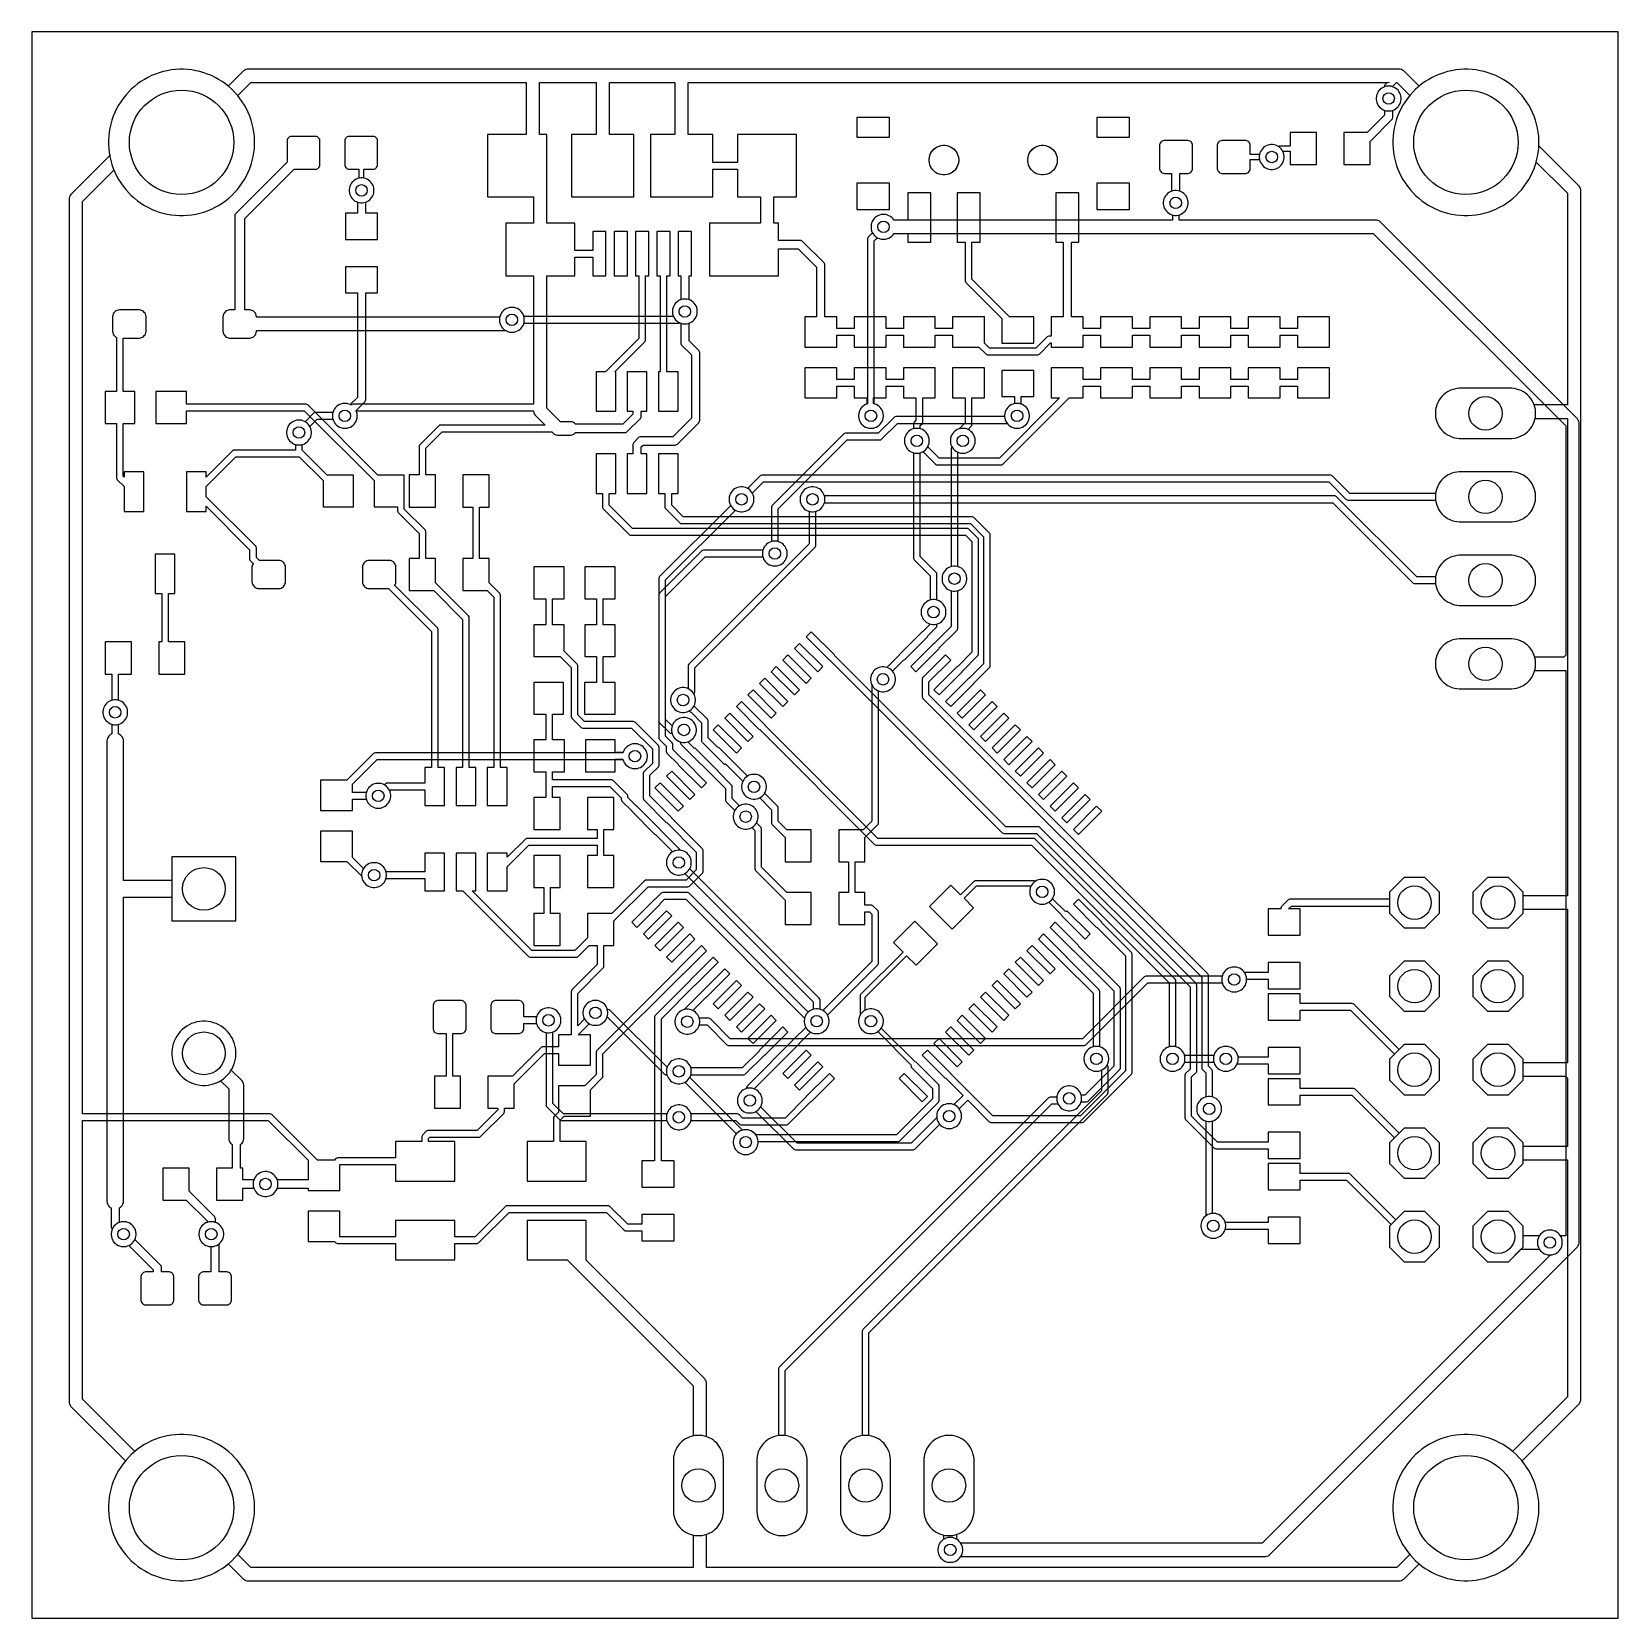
# Model space of a CAD drawing. Header units: millimetres. Extents: x 1.3 to 49.5, y 14 to 62.2.
import ezdxf

# ---------------------------------------------------------------- set-up
doc = ezdxf.new("R2010")
doc.units = ezdxf.units.MM

msp = doc.modelspace()

# ---------------------------------------------------------------- linework, layer by layer
at = {"layer": '16_copper'}
for points in [[(6.013, 56.649), (6.137, 56.663), (6.26, 56.684), (6.382, 56.712), (6.502, 56.746), (6.619, 56.787), (6.735, 56.835), (6.847, 56.889), (6.956, 56.949), (7.062, 57.016), (7.163, 57.088), (7.261, 57.166), (7.354, 57.249), (7.442, 57.337), (7.525, 57.43), (7.603, 57.528), (7.675, 57.629), (7.742, 57.735), (7.802, 57.844), (7.856, 57.956), (7.904, 58.072), (7.945, 58.189), (7.979, 58.309), (8.007, 58.431), (8.028, 58.554), (8.042, 58.678), (8.049, 58.802), (8.049, 58.927), (8.042, 59.051), (8.028, 59.175), (8.007, 59.298), (7.979, 59.42), (7.945, 59.54), (7.904, 59.657), (7.856, 59.773), (7.802, 59.885), (7.742, 59.994), (7.675, 60.1), (7.603, 60.201), (7.525, 60.299), (7.442, 60.392), (7.354, 60.48), (7.261, 60.563), (7.163, 60.641), (7.062, 60.713), (6.956, 60.78), (6.847, 60.84), (6.735, 60.894), (6.619, 60.942), (6.502, 60.983), (6.382, 61.017), (6.26, 61.045), (6.137, 61.066), (6.013, 61.08), (5.889, 61.087), (5.764, 61.087), (5.64, 61.08), (5.516, 61.066), (5.393, 61.045), (5.271, 61.017), (5.151, 60.983), (5.034, 60.942), (4.918, 60.894), (4.806, 60.84), (4.697, 60.78), (4.591, 60.713), (4.49, 60.641), (4.392, 60.563), (4.299, 60.48), (4.211, 60.392), (4.128, 60.299), (4.05, 60.201), (3.978, 60.1), (3.911, 59.994), (3.851, 59.885), (3.797, 59.773), (3.749, 59.657), (3.708, 59.54), (3.674, 59.42), (3.646, 59.298), (3.625, 59.175), (3.611, 59.051), (3.604, 58.927), (3.604, 58.802), (3.611, 58.678), (3.625, 58.554), (3.646, 58.431), (3.674, 58.309), (3.708, 58.189), (3.749, 58.072), (3.797, 57.956), (3.851, 57.844), (3.911, 57.735), (3.978, 57.629), (4.05, 57.528), (4.128, 57.43), (4.211, 57.337), (4.299, 57.249), (4.392, 57.166), (4.49, 57.088), (4.591, 57.016), (4.697, 56.949), (4.806, 56.889), (4.918, 56.835), (5.034, 56.787), (5.151, 56.746), (5.271, 56.712), (5.393, 56.684), (5.516, 56.663), (5.64, 56.649), (5.764, 56.642), (5.889, 56.642)], [(45.081, 56.649), (45.205, 56.663), (45.328, 56.684), (45.45, 56.712), (45.57, 56.746), (45.687, 56.787), (45.803, 56.835), (45.915, 56.889), (46.024, 56.949), (46.13, 57.016), (46.231, 57.088), (46.329, 57.166), (46.422, 57.249), (46.51, 57.337), (46.593, 57.43), (46.671, 57.528), (46.743, 57.629), (46.81, 57.735), (46.87, 57.844), (46.924, 57.956), (46.972, 58.072), (47.013, 58.189), (47.047, 58.309), (47.075, 58.431), (47.096, 58.554), (47.11, 58.678), (47.117, 58.802), (47.117, 58.927), (47.11, 59.051), (47.096, 59.175), (47.075, 59.298), (47.047, 59.42), (47.013, 59.54), (46.972, 59.657), (46.924, 59.773), (46.87, 59.885), (46.81, 59.994), (46.743, 60.1), (46.671, 60.201), (46.593, 60.299), (46.51, 60.392), (46.422, 60.48), (46.329, 60.563), (46.231, 60.641), (46.13, 60.713), (46.024, 60.78), (45.915, 60.84), (45.803, 60.894), (45.687, 60.942), (45.57, 60.983), (45.45, 61.017), (45.328, 61.045), (45.205, 61.066), (45.081, 61.08), (44.957, 61.087), (44.832, 61.087), (44.708, 61.08), (44.584, 61.066), (44.461, 61.045), (44.339, 61.017), (44.219, 60.983), (44.102, 60.942), (43.986, 60.894), (43.874, 60.84), (43.765, 60.78), (43.659, 60.713), (43.558, 60.641), (43.46, 60.563), (43.367, 60.48), (43.279, 60.392), (43.196, 60.299), (43.118, 60.201), (43.046, 60.1), (42.979, 59.994), (42.919, 59.885), (42.865, 59.773), (42.817, 59.657), (42.776, 59.54), (42.742, 59.42), (42.714, 59.298), (42.693, 59.175), (42.679, 59.051), (42.672, 58.927), (42.672, 58.802), (42.679, 58.678), (42.693, 58.554), (42.714, 58.431), (42.742, 58.309), (42.776, 58.189), (42.817, 58.072), (42.865, 57.956), (42.919, 57.844), (42.979, 57.735), (43.046, 57.629), (43.118, 57.528), (43.196, 57.43), (43.279, 57.337), (43.367, 57.249), (43.46, 57.166), (43.558, 57.088), (43.659, 57.016), (43.765, 56.949), (43.874, 56.889), (43.986, 56.835), (44.102, 56.787), (44.219, 56.746), (44.339, 56.712), (44.461, 56.684), (44.584, 56.663), (44.708, 56.649), (44.832, 56.642), (44.957, 56.642)], [(42.658, 59.577), (42.667, 59.6), (42.672, 59.624), (42.672, 59.841), (42.713, 59.858), (42.756, 59.883), (42.795, 59.913), (42.83, 59.948), (42.86, 59.987), (42.885, 60.03), (42.904, 60.076), (42.917, 60.124), (42.923, 60.173), (42.923, 60.223), (42.917, 60.272), (42.904, 60.32), (42.885, 60.366), (42.86, 60.409), (42.83, 60.448), (42.795, 60.483), (42.756, 60.513), (42.713, 60.538), (42.667, 60.557), (42.619, 60.57), (42.57, 60.576), (42.52, 60.576), (42.471, 60.57), (42.423, 60.557), (42.377, 60.538), (42.334, 60.513), (42.295, 60.483), (42.26, 60.448), (42.23, 60.409), (42.205, 60.366), (42.186, 60.32), (42.173, 60.272), (42.167, 60.223), (42.167, 60.173), (42.173, 60.124), (42.186, 60.076), (42.205, 60.03), (42.23, 59.987), (42.26, 59.948), (42.295, 59.913), (42.334, 59.883), (42.377, 59.858), (42.418, 59.841), (42.418, 59.689), (41.89, 59.161), (41.183, 59.161), (41.183, 58.187), (41.982, 58.187), (41.982, 58.894), (42.644, 59.556)], [(39.214, 58.745), (39.198, 58.736), (39.157, 58.76), (39.111, 58.779), (39.063, 58.792), (39.014, 58.798), (38.964, 58.798), (38.915, 58.792), (38.867, 58.779), (38.821, 58.76), (38.778, 58.735), (38.739, 58.705), (38.704, 58.67), (38.674, 58.631), (38.649, 58.588), (38.63, 58.542), (38.617, 58.494), (38.611, 58.445), (38.611, 58.395), (38.617, 58.346), (38.63, 58.298), (38.649, 58.252), (38.674, 58.209), (38.704, 58.17), (38.739, 58.135), (38.778, 58.105), (38.821, 58.08), (38.867, 58.061), (38.915, 58.048), (38.964, 58.042), (39.014, 58.042), (39.063, 58.048), (39.111, 58.061), (39.157, 58.08), (39.2, 58.105), (39.239, 58.135), (39.274, 58.17), (39.304, 58.209), (39.329, 58.252), (39.348, 58.298), (39.361, 58.346), (39.367, 58.395), (39.367, 58.445), (39.361, 58.494), (39.348, 58.542), (39.329, 58.588), (39.323, 58.598), (39.552, 58.598), (39.552, 58.187), (40.351, 58.187), (40.351, 59.161), (39.552, 59.161), (39.552, 58.75), (39.233, 58.75)], [(11.79, 56.714), (11.43, 56.714), (11.43, 57.047), (11.471, 57.064), (11.514, 57.089), (11.553, 57.119), (11.588, 57.154), (11.618, 57.193), (11.643, 57.236), (11.662, 57.282), (11.675, 57.33), (11.681, 57.379), (11.681, 57.429), (11.675, 57.478), (11.662, 57.526), (11.643, 57.572), (11.618, 57.615), (11.588, 57.654), (11.553, 57.689), (11.514, 57.719), (11.471, 57.744), (11.425, 57.763), (11.377, 57.776), (11.328, 57.782), (11.278, 57.782), (11.229, 57.776), (11.181, 57.763), (11.135, 57.744), (11.092, 57.719), (11.053, 57.689), (11.018, 57.654), (10.988, 57.615), (10.963, 57.572), (10.944, 57.526), (10.931, 57.478), (10.925, 57.429), (10.925, 57.379), (10.931, 57.33), (10.944, 57.282), (10.963, 57.236), (10.988, 57.193), (11.018, 57.154), (11.053, 57.119), (11.092, 57.089), (11.135, 57.064), (11.176, 57.047), (11.176, 56.714), (10.816, 56.714), (10.816, 55.915), (11.79, 55.915)], [(38.879, 15.87), (38.913, 15.892), (48.291, 25.27), (48.313, 25.304), (48.328, 25.341), (48.336, 25.38), (48.336, 50.343), (48.328, 50.382), (48.313, 50.419), (48.291, 50.453), (42.291, 56.452), (42.258, 56.475), (42.221, 56.49), (42.182, 56.498), (36.17, 56.498), (36.17, 56.659), (36.19, 56.664), (36.236, 56.683), (36.279, 56.708), (36.318, 56.738), (36.353, 56.773), (36.383, 56.812), (36.408, 56.855), (36.427, 56.901), (36.44, 56.949), (36.446, 56.998), (36.446, 57.048), (36.44, 57.097), (36.427, 57.145), (36.408, 57.191), (36.383, 57.234), (36.353, 57.273), (36.318, 57.308), (36.279, 57.338), (36.236, 57.363), (36.19, 57.382), (36.142, 57.395), (36.093, 57.401), (36.043, 57.401), (35.994, 57.395), (35.946, 57.382), (35.9, 57.363), (35.857, 57.338), (35.818, 57.308), (35.783, 57.273), (35.753, 57.234), (35.728, 57.191), (35.709, 57.145), (35.696, 57.097), (35.69, 57.048), (35.69, 56.998), (35.696, 56.949), (35.709, 56.901), (35.728, 56.855), (35.753, 56.812), (35.783, 56.773), (35.818, 56.738), (35.857, 56.708), (35.9, 56.683), (35.946, 56.664), (35.966, 56.659), (35.966, 56.498), (27.497, 56.498), (27.493, 56.505), (27.463, 56.544), (27.428, 56.579), (27.389, 56.61), (27.346, 56.634), (27.3, 56.653), (27.252, 56.666), (27.203, 56.673), (27.153, 56.673), (27.104, 56.666), (27.056, 56.653), (27.01, 56.634), (26.967, 56.61), (26.928, 56.579), (26.893, 56.544), (26.863, 56.505), (26.838, 56.462), (26.819, 56.416), (26.806, 56.368), (26.8, 56.319), (26.8, 56.27), (26.806, 56.221), (26.819, 56.173), (26.838, 56.127), (26.849, 56.109), (26.716, 55.976), (26.702, 55.953), (26.695, 55.927), (26.695, 50.91), (26.675, 50.905), (26.629, 50.886), (26.586, 50.861), (26.547, 50.831), (26.512, 50.796), (26.482, 50.757), (26.457, 50.714), (26.438, 50.668), (26.425, 50.62), (26.419, 50.571), (26.419, 50.521), (26.425, 50.472), (26.438, 50.424), (26.457, 50.378), (26.482, 50.335), (26.512, 50.296), (26.547, 50.261), (26.586, 50.231), (26.629, 50.206), (26.675, 50.187), (26.723, 50.174), (26.772, 50.168), (26.822, 50.168), (26.871, 50.174), (26.919, 50.187), (26.965, 50.206), (27.008, 50.231), (27.047, 50.261), (27.082, 50.296), (27.112, 50.335), (27.137, 50.378), (27.156, 50.424), (27.169, 50.472), (27.175, 50.521), (27.175, 50.571), (27.169, 50.62), (27.156, 50.668), (27.137, 50.714), (27.112, 50.757), (27.082, 50.796), (27.047, 50.831), (27.008, 50.861), (26.965, 50.886), (26.919, 50.905), (26.899, 50.91), (26.899, 55.871), (26.992, 55.965), (27.01, 55.955), (27.056, 55.936), (27.104, 55.923), (27.153, 55.916), (27.203, 55.916), (27.252, 55.923), (27.3, 55.936), (27.346, 55.955), (27.389, 55.979), (27.428, 56.01), (27.463, 56.045), (27.493, 56.084), (27.497, 56.091), (42.077, 56.091), (47.93, 50.239), (47.93, 43.264), (47.871, 43.205), (46.988, 43.205), (46.972, 43.259), (46.943, 43.328), (46.908, 43.394), (46.866, 43.457), (46.819, 43.515), (46.766, 43.567), (46.708, 43.615), (46.646, 43.657), (46.58, 43.692), (46.51, 43.721), (46.439, 43.742), (46.365, 43.757), (46.291, 43.764), (44.692, 43.764), (44.617, 43.757), (44.544, 43.742), (44.472, 43.721), (44.403, 43.692), (44.337, 43.657), (44.275, 43.615), (44.217, 43.567), (44.164, 43.515), (44.117, 43.457), (44.075, 43.394), (44.04, 43.328), (44.011, 43.259), (43.989, 43.188), (43.975, 43.114), (43.967, 43.04), (43.967, 42.965), (43.975, 42.89), (43.989, 42.817), (44.011, 42.745), (44.04, 42.676), (44.075, 42.61), (44.117, 42.548), (44.164, 42.49), (44.217, 42.437), (44.275, 42.389), (44.337, 42.348), (44.403, 42.313), (44.472, 42.284), (44.544, 42.262), (44.617, 42.248), (44.692, 42.24), (46.291, 42.24), (46.365, 42.248), (46.439, 42.262), (46.51, 42.284), (46.58, 42.313), (46.646, 42.348), (46.708, 42.389), (46.766, 42.437), (46.819, 42.49), (46.866, 42.548), (46.908, 42.61), (46.943, 42.676), (46.972, 42.745), (46.988, 42.799), (47.93, 42.799), (47.93, 25.603), (47.769, 25.603), (47.765, 25.611), (47.735, 25.65), (47.7, 25.685), (47.661, 25.715), (47.618, 25.74), (47.572, 25.759), (47.524, 25.772), (47.475, 25.778), (47.425, 25.778), (47.376, 25.772), (47.328, 25.759), (47.282, 25.74), (47.239, 25.715), (47.2, 25.685), (47.165, 25.65), (47.135, 25.611), (47.11, 25.568), (47.091, 25.522), (47.078, 25.474), (47.072, 25.425), (47.072, 25.375), (47.078, 25.326), (47.091, 25.278), (47.11, 25.232), (47.135, 25.189), (47.165, 25.15), (47.2, 25.115), (47.239, 25.085), (47.282, 25.06), (47.328, 25.041), (47.376, 25.028), (47.425, 25.022), (47.467, 25.022), (38.699, 16.253), (29.529, 16.253), (29.525, 16.261), (29.495, 16.3), (29.46, 16.335), (29.421, 16.365), (29.378, 16.39), (29.332, 16.409), (29.284, 16.422), (29.235, 16.428), (29.185, 16.428), (29.136, 16.422), (29.088, 16.409), (29.042, 16.39), (28.999, 16.365), (28.96, 16.335), (28.925, 16.3), (28.895, 16.261), (28.87, 16.218), (28.851, 16.172), (28.838, 16.124), (28.832, 16.075), (28.832, 16.025), (28.838, 15.976), (28.851, 15.928), (28.87, 15.882), (28.895, 15.839), (28.925, 15.8), (28.96, 15.765), (28.999, 15.735), (29.042, 15.71), (29.088, 15.691), (29.136, 15.678), (29.185, 15.672), (29.235, 15.672), (29.284, 15.678), (29.332, 15.691), (29.378, 15.71), (29.421, 15.735), (29.46, 15.765), (29.495, 15.8), (29.525, 15.839), (29.529, 15.847), (38.803, 15.847), (38.842, 15.855)], [(11.416, 50.994), (11.425, 51.017), (11.43, 51.041), (11.43, 54.284), (11.79, 54.284), (11.79, 55.083), (10.816, 55.083), (10.816, 54.284), (11.176, 54.284), (11.176, 51.107), (10.957, 50.888), (10.917, 50.905), (10.869, 50.918), (10.82, 50.924), (10.77, 50.924), (10.721, 50.918), (10.673, 50.905), (10.627, 50.886), (10.584, 50.861), (10.545, 50.831), (10.51, 50.796), (10.48, 50.757), (10.455, 50.714), (10.436, 50.668), (10.431, 50.648), (9.893, 50.648), (9.867, 50.641), (9.844, 50.627), (9.584, 50.367), (9.566, 50.378), (9.52, 50.397), (9.472, 50.41), (9.423, 50.416), (9.373, 50.416), (9.324, 50.41), (9.276, 50.397), (9.23, 50.378), (9.187, 50.353), (9.148, 50.323), (9.113, 50.288), (9.083, 50.249), (9.058, 50.206), (9.039, 50.16), (9.026, 50.112), (9.02, 50.063), (9.02, 50.013), (9.026, 49.964), (9.039, 49.916), (9.058, 49.87), (9.083, 49.827), (9.113, 49.788), (9.148, 49.753), (9.187, 49.723), (9.23, 49.698), (9.276, 49.679), (9.324, 49.666), (9.373, 49.66), (9.423, 49.66), (9.472, 49.666), (9.52, 49.679), (9.566, 49.698), (9.609, 49.723), (9.648, 49.753), (9.683, 49.788), (9.713, 49.827), (9.738, 49.87), (9.757, 49.916), (9.77, 49.964), (9.776, 50.013), (9.776, 50.063), (9.77, 50.112), (9.757, 50.16), (9.738, 50.206), (9.727, 50.224), (9.948, 50.444), (10.431, 50.444), (10.436, 50.424), (10.455, 50.378), (10.48, 50.335), (10.51, 50.296), (10.545, 50.261), (10.584, 50.231), (10.627, 50.206), (10.673, 50.187), (10.721, 50.174), (10.77, 50.168), (10.82, 50.168), (10.869, 50.174), (10.917, 50.187), (10.963, 50.206), (11.006, 50.231), (11.045, 50.261), (11.08, 50.296), (11.11, 50.335), (11.135, 50.378), (11.154, 50.424), (11.167, 50.472), (11.173, 50.521), (11.173, 50.571), (11.167, 50.62), (11.154, 50.668), (11.137, 50.708), (11.402, 50.973)], [(21.016, 53.362), (21.064, 53.349), (21.113, 53.343), (21.163, 53.343), (21.212, 53.349), (21.26, 53.362), (21.306, 53.381), (21.349, 53.406), (21.388, 53.436), (21.423, 53.471), (21.453, 53.51), (21.478, 53.553), (21.497, 53.599), (21.51, 53.647), (21.516, 53.696), (21.516, 53.746), (21.51, 53.795), (21.497, 53.843), (21.478, 53.889), (21.453, 53.932), (21.423, 53.971), (21.388, 54.006), (21.349, 54.036), (21.306, 54.061), (21.26, 54.08), (21.212, 54.093), (21.163, 54.099), (21.113, 54.099), (21.064, 54.093), (21.016, 54.08), (20.971, 54.061), (20.928, 54.036), (20.888, 54.006), (20.853, 53.971), (20.823, 53.932), (20.798, 53.889), (20.779, 53.843), (20.766, 53.795), (20.76, 53.746), (20.76, 53.696), (20.766, 53.647), (20.779, 53.599), (20.792, 53.569), (16.239, 53.569), (16.234, 53.589), (16.215, 53.635), (16.19, 53.678), (16.16, 53.717), (16.125, 53.752), (16.086, 53.782), (16.043, 53.807), (15.997, 53.826), (15.949, 53.839), (15.9, 53.845), (15.85, 53.845), (15.801, 53.839), (15.753, 53.826), (15.707, 53.807), (15.664, 53.782), (15.625, 53.752), (15.59, 53.717), (15.56, 53.678), (15.535, 53.635), (15.516, 53.589), (15.503, 53.541), (15.497, 53.492), (15.497, 53.442), (15.503, 53.393), (15.516, 53.345), (15.535, 53.299), (15.56, 53.256), (15.59, 53.217), (15.625, 53.182), (15.664, 53.152), (15.707, 53.127), (15.753, 53.108), (15.801, 53.095), (15.85, 53.089), (15.9, 53.089), (15.949, 53.095), (15.997, 53.108), (16.043, 53.127), (16.086, 53.152), (16.125, 53.182), (16.16, 53.217), (16.19, 53.256), (16.215, 53.299), (16.234, 53.345), (16.239, 53.365), (20.968, 53.365), (20.993, 53.372)], [(46.365, 49.868), (46.439, 49.882), (46.51, 49.904), (46.58, 49.933), (46.646, 49.968), (46.708, 50.009), (46.766, 50.057), (46.819, 50.11), (46.866, 50.168), (46.908, 50.23), (46.943, 50.296), (46.972, 50.365), (46.993, 50.437), (47.008, 50.51), (47.015, 50.585), (47.015, 50.66), (47.008, 50.734), (46.993, 50.808), (46.972, 50.879), (46.943, 50.948), (46.908, 51.014), (46.866, 51.077), (46.819, 51.135), (46.766, 51.187), (46.708, 51.235), (46.646, 51.277), (46.58, 51.312), (46.51, 51.341), (46.439, 51.362), (46.365, 51.377), (46.291, 51.384), (44.692, 51.384), (44.617, 51.377), (44.544, 51.362), (44.472, 51.341), (44.403, 51.312), (44.337, 51.277), (44.275, 51.235), (44.217, 51.187), (44.164, 51.135), (44.117, 51.077), (44.075, 51.014), (44.04, 50.948), (44.011, 50.879), (43.989, 50.808), (43.975, 50.734), (43.967, 50.66), (43.967, 50.585), (43.975, 50.51), (43.989, 50.437), (44.011, 50.365), (44.04, 50.296), (44.075, 50.23), (44.117, 50.168), (44.164, 50.11), (44.217, 50.057), (44.275, 50.009), (44.337, 49.968), (44.403, 49.933), (44.472, 49.904), (44.544, 49.882), (44.617, 49.868), (44.692, 49.86), (46.291, 49.86)], [(27.121, 49.833), (27.606, 50.317), (30.941, 50.317), (30.957, 50.296), (30.992, 50.261), (31.031, 50.231), (31.074, 50.206), (31.12, 50.187), (31.168, 50.174), (31.217, 50.168), (31.267, 50.168), (31.316, 50.174), (31.364, 50.187), (31.41, 50.206), (31.453, 50.231), (31.492, 50.261), (31.527, 50.296), (31.557, 50.335), (31.582, 50.378), (31.601, 50.424), (31.614, 50.472), (31.62, 50.521), (31.62, 50.571), (31.614, 50.62), (31.601, 50.668), (31.582, 50.714), (31.557, 50.757), (31.527, 50.796), (31.492, 50.831), (31.453, 50.861), (31.41, 50.886), (31.364, 50.905), (31.316, 50.918), (31.267, 50.924), (31.217, 50.924), (31.168, 50.918), (31.12, 50.905), (31.074, 50.886), (31.031, 50.861), (30.992, 50.831), (30.957, 50.796), (30.927, 50.757), (30.902, 50.714), (30.883, 50.668), (30.87, 50.62), (30.864, 50.571), (30.864, 50.521), (30.864, 50.521), (27.551, 50.521), (27.525, 50.514), (27.502, 50.5), (27.017, 50.015), (26.019, 50.015), (25.994, 50.008), (25.97, 49.995), (23.795, 47.819), (23.781, 47.796), (23.774, 47.77), (23.774, 46.723), (23.752, 46.716), (23.706, 46.697), (23.663, 46.673), (23.624, 46.642), (23.589, 46.607), (23.558, 46.568), (23.534, 46.525), (23.515, 46.479), (23.502, 46.431), (23.495, 46.382), (23.495, 46.333), (23.502, 46.284), (23.515, 46.236), (23.534, 46.19), (23.558, 46.147), (23.589, 46.108), (23.624, 46.073), (23.663, 46.042), (23.706, 46.018), (23.752, 45.999), (23.8, 45.986), (23.849, 45.979), (23.898, 45.979), (23.947, 45.986), (23.995, 45.999), (24.041, 46.018), (24.084, 46.042), (24.123, 46.073), (24.158, 46.108), (24.189, 46.147), (24.213, 46.19), (24.232, 46.236), (24.245, 46.284), (24.252, 46.333), (24.252, 46.382), (24.245, 46.431), (24.232, 46.479), (24.213, 46.525), (24.189, 46.568), (24.158, 46.607), (24.123, 46.642), (24.084, 46.673), (24.041, 46.697), (23.995, 46.716), (23.978, 46.721), (23.978, 47.715), (26.075, 49.812), (27.072, 49.812), (27.098, 49.819)], [(28.797, 45.759), (28.783, 45.782), (28.296, 46.27), (28.296, 49.422), (28.316, 49.428), (28.362, 49.447), (28.405, 49.472), (28.444, 49.502), (28.479, 49.537), (28.509, 49.576), (28.534, 49.619), (28.553, 49.665), (28.566, 49.713), (28.572, 49.762), (28.572, 49.812), (28.566, 49.861), (28.553, 49.909), (28.534, 49.954), (28.509, 49.997), (28.479, 50.037), (28.444, 50.072), (28.405, 50.102), (28.362, 50.127), (28.316, 50.146), (28.268, 50.159), (28.219, 50.165), (28.169, 50.165), (28.12, 50.159), (28.072, 50.146), (28.026, 50.127), (27.983, 50.102), (27.944, 50.072), (27.909, 50.037), (27.879, 49.997), (27.854, 49.954), (27.835, 49.909), (27.822, 49.861), (27.816, 49.812), (27.816, 49.762), (27.822, 49.713), (27.835, 49.665), (27.854, 49.619), (27.879, 49.576), (27.909, 49.537), (27.944, 49.502), (27.983, 49.472), (28.026, 49.447), (28.072, 49.428), (28.092, 49.422), (28.092, 46.215), (28.099, 46.189), (28.113, 46.166), (28.6, 45.678), (28.6, 44.941), (28.58, 44.936), (28.534, 44.917), (28.491, 44.892), (28.452, 44.862), (28.417, 44.827), (28.387, 44.788), (28.362, 44.745), (28.343, 44.699), (28.33, 44.651), (28.324, 44.602), (28.324, 44.552), (28.33, 44.503), (28.343, 44.455), (28.362, 44.409), (28.387, 44.366), (28.417, 44.327), (28.452, 44.292), (28.491, 44.262), (28.534, 44.237), (28.58, 44.218), (28.628, 44.205), (28.677, 44.199), (28.727, 44.199), (28.776, 44.205), (28.824, 44.218), (28.87, 44.237), (28.913, 44.262), (28.952, 44.292), (28.987, 44.327), (29.017, 44.366), (29.042, 44.409), (29.061, 44.455), (29.074, 44.503), (29.08, 44.552), (29.08, 44.602), (29.074, 44.651), (29.061, 44.699), (29.042, 44.745), (29.017, 44.788), (28.987, 44.827), (28.952, 44.862), (28.913, 44.892), (28.87, 44.917), (28.824, 44.936), (28.804, 44.941), (28.804, 45.733)], [(29.215, 45.952), (29.169, 45.933), (29.126, 45.908), (29.087, 45.878), (29.052, 45.843), (29.022, 45.804), (28.997, 45.761), (28.978, 45.715), (28.965, 45.667), (28.959, 45.618), (28.959, 45.568), (28.965, 45.519), (28.978, 45.471), (28.997, 45.425), (29.022, 45.382), (29.052, 45.343), (29.087, 45.308), (29.126, 45.278), (29.169, 45.253), (29.215, 45.234), (29.263, 45.221), (29.312, 45.215), (29.362, 45.215), (29.411, 45.221), (29.459, 45.234), (29.505, 45.253), (29.548, 45.278), (29.587, 45.308), (29.622, 45.343), (29.652, 45.382), (29.677, 45.425), (29.696, 45.471), (29.709, 45.519), (29.715, 45.568), (29.715, 45.618), (29.709, 45.667), (29.696, 45.715), (29.677, 45.761), (29.652, 45.804), (29.622, 45.843), (29.587, 45.878), (29.548, 45.908), (29.505, 45.933), (29.459, 45.952), (29.439, 45.957), (29.439, 49.441), (29.469, 49.428), (29.517, 49.415), (29.566, 49.409), (29.616, 49.409), (29.665, 49.415), (29.713, 49.428), (29.759, 49.447), (29.802, 49.472), (29.841, 49.502), (29.876, 49.537), (29.906, 49.576), (29.931, 49.619), (29.95, 49.665), (29.963, 49.713), (29.969, 49.762), (29.969, 49.812), (29.963, 49.861), (29.95, 49.909), (29.931, 49.954), (29.906, 49.997), (29.876, 50.037), (29.841, 50.072), (29.802, 50.102), (29.759, 50.127), (29.713, 50.146), (29.665, 50.159), (29.616, 50.165), (29.566, 50.165), (29.517, 50.159), (29.469, 50.146), (29.423, 50.127), (29.38, 50.102), (29.341, 50.072), (29.306, 50.037), (29.276, 49.997), (29.251, 49.954), (29.232, 49.909), (29.219, 49.861), (29.213, 49.812), (29.213, 49.762), (29.219, 49.713), (29.232, 49.665), (29.251, 49.619), (29.262, 49.601), (29.256, 49.595), (29.242, 49.572), (29.235, 49.546), (29.235, 45.957)], [(46.365, 47.328), (46.439, 47.342), (46.51, 47.364), (46.58, 47.393), (46.646, 47.428), (46.708, 47.469), (46.766, 47.517), (46.819, 47.57), (46.866, 47.628), (46.908, 47.69), (46.943, 47.756), (46.972, 47.825), (46.993, 47.897), (47.008, 47.97), (47.015, 48.045), (47.015, 48.12), (47.008, 48.194), (46.993, 48.268), (46.972, 48.339), (46.943, 48.408), (46.908, 48.474), (46.866, 48.537), (46.819, 48.595), (46.766, 48.647), (46.708, 48.695), (46.646, 48.737), (46.58, 48.772), (46.51, 48.801), (46.439, 48.822), (46.365, 48.837), (46.291, 48.844), (44.692, 48.844), (44.617, 48.837), (44.544, 48.822), (44.472, 48.801), (44.403, 48.772), (44.337, 48.737), (44.275, 48.695), (44.217, 48.647), (44.164, 48.595), (44.117, 48.537), (44.075, 48.474), (44.04, 48.408), (44.011, 48.339), (43.989, 48.268), (43.975, 48.194), (43.967, 48.12), (43.967, 48.045), (43.975, 47.97), (43.989, 47.897), (44.011, 47.825), (44.04, 47.756), (44.075, 47.69), (44.117, 47.628), (44.164, 47.57), (44.217, 47.517), (44.275, 47.469), (44.337, 47.428), (44.403, 47.393), (44.472, 47.364), (44.544, 47.342), (44.617, 47.328), (44.692, 47.32), (46.291, 47.32)], [(20.355, 41.233), (20.369, 41.21), (20.667, 40.911), (20.691, 40.897), (20.716, 40.891), (20.746, 40.891), (20.751, 40.87), (20.77, 40.825), (20.795, 40.782), (20.825, 40.742), (20.86, 40.707), (20.899, 40.677), (20.942, 40.652), (20.988, 40.633), (21.036, 40.62), (21.085, 40.614), (21.135, 40.614), (21.184, 40.62), (21.232, 40.633), (21.277, 40.652), (21.32, 40.677), (21.36, 40.707), (21.395, 40.742), (21.425, 40.782), (21.45, 40.825), (21.469, 40.87), (21.482, 40.918), (21.488, 40.967), (21.488, 41.017), (21.482, 41.066), (21.469, 41.114), (21.45, 41.16), (21.425, 41.203), (21.395, 41.242), (21.36, 41.277), (21.32, 41.307), (21.277, 41.332), (21.232, 41.351), (21.184, 41.364), (21.135, 41.37), (21.085, 41.37), (21.036, 41.364), (20.988, 41.351), (20.942, 41.332), (20.899, 41.307), (20.86, 41.277), (20.825, 41.242), (20.795, 41.203), (20.77, 41.16), (20.751, 41.115), (20.551, 41.314), (20.551, 45.554), (22.674, 47.677), (22.692, 47.666), (22.738, 47.647), (22.786, 47.634), (22.835, 47.628), (22.885, 47.628), (22.934, 47.634), (22.982, 47.647), (23.028, 47.666), (23.071, 47.691), (23.11, 47.721), (23.145, 47.756), (23.175, 47.795), (23.2, 47.838), (23.219, 47.884), (23.232, 47.932), (23.238, 47.981), (23.238, 48.031), (23.232, 48.08), (23.219, 48.128), (23.2, 48.174), (23.175, 48.217), (23.145, 48.256), (23.11, 48.291), (23.071, 48.321), (23.028, 48.346), (22.982, 48.365), (22.934, 48.378), (22.885, 48.384), (22.835, 48.384), (22.786, 48.378), (22.738, 48.365), (22.692, 48.346), (22.649, 48.321), (22.61, 48.291), (22.575, 48.256), (22.545, 48.217), (22.52, 48.174), (22.501, 48.128), (22.488, 48.08), (22.482, 48.031), (22.482, 47.981), (22.488, 47.932), (22.501, 47.884), (22.52, 47.838), (22.531, 47.82), (20.369, 45.658), (20.355, 45.635), (20.348, 45.609), (20.348, 41.259)], [(25.114, 46.57), (25.121, 46.596), (25.121, 47.642), (25.141, 47.647), (25.187, 47.666), (25.23, 47.691), (25.269, 47.721), (25.304, 47.756), (25.334, 47.795), (25.359, 47.838), (25.378, 47.884), (25.391, 47.932), (25.397, 47.981), (25.397, 48.031), (25.391, 48.08), (25.378, 48.128), (25.359, 48.174), (25.334, 48.217), (25.304, 48.256), (25.269, 48.291), (25.23, 48.321), (25.187, 48.346), (25.141, 48.365), (25.093, 48.378), (25.044, 48.384), (24.994, 48.384), (24.945, 48.378), (24.897, 48.365), (24.851, 48.346), (24.808, 48.321), (24.769, 48.291), (24.734, 48.256), (24.704, 48.217), (24.679, 48.174), (24.66, 48.128), (24.647, 48.08), (24.641, 48.031), (24.641, 47.981), (24.647, 47.932), (24.66, 47.884), (24.679, 47.838), (24.704, 47.795), (24.734, 47.756), (24.769, 47.721), (24.808, 47.691), (24.851, 47.666), (24.897, 47.647), (24.917, 47.642), (24.917, 46.651), (21.255, 42.988), (21.241, 42.965), (21.234, 42.939), (21.234, 42.247), (21.204, 42.26), (21.156, 42.273), (21.107, 42.279), (21.057, 42.279), (21.008, 42.273), (20.96, 42.26), (20.914, 42.241), (20.871, 42.216), (20.832, 42.186), (20.797, 42.151), (20.767, 42.111), (20.742, 42.069), (20.723, 42.023), (20.71, 41.975), (20.704, 41.926), (20.704, 41.876), (20.71, 41.827), (20.723, 41.779), (20.742, 41.733), (20.767, 41.69), (20.797, 41.651), (20.832, 41.616), (20.871, 41.586), (20.914, 41.561), (20.96, 41.542), (21.008, 41.529), (21.057, 41.523), (21.107, 41.523), (21.156, 41.529), (21.204, 41.542), (21.25, 41.561), (21.293, 41.586), (21.332, 41.616), (21.367, 41.651), (21.397, 41.69), (21.422, 41.733), (21.441, 41.779), (21.454, 41.827), (21.46, 41.876), (21.46, 41.926), (21.454, 41.975), (21.441, 42.023), (21.422, 42.069), (21.411, 42.087), (21.417, 42.093), (21.431, 42.116), (21.438, 42.142), (21.438, 42.884), (25.1, 46.547)], [(46.365, 44.788), (46.439, 44.802), (46.51, 44.824), (46.58, 44.853), (46.646, 44.888), (46.708, 44.929), (46.766, 44.977), (46.819, 45.03), (46.866, 45.088), (46.908, 45.15), (46.943, 45.216), (46.972, 45.285), (46.993, 45.357), (47.008, 45.43), (47.015, 45.505), (47.015, 45.58), (47.008, 45.654), (46.993, 45.728), (46.972, 45.799), (46.943, 45.868), (46.908, 45.934), (46.866, 45.997), (46.819, 46.055), (46.766, 46.107), (46.708, 46.155), (46.646, 46.197), (46.58, 46.232), (46.51, 46.261), (46.439, 46.282), (46.365, 46.297), (46.291, 46.304), (44.692, 46.304), (44.617, 46.297), (44.544, 46.282), (44.472, 46.261), (44.403, 46.232), (44.337, 46.197), (44.275, 46.155), (44.217, 46.107), (44.164, 46.055), (44.117, 45.997), (44.075, 45.934), (44.04, 45.868), (44.011, 45.799), (43.989, 45.728), (43.975, 45.654), (43.967, 45.58), (43.967, 45.505), (43.975, 45.43), (43.989, 45.357), (44.011, 45.285), (44.04, 45.216), (44.075, 45.15), (44.117, 45.088), (44.164, 45.03), (44.217, 44.977), (44.275, 44.929), (44.337, 44.888), (44.403, 44.853), (44.472, 44.824), (44.544, 44.802), (44.617, 44.788), (44.692, 44.78), (46.291, 44.78)], [(27.019, 33.87), (27.026, 33.896), (27.026, 35.446), (27.019, 35.472), (27.005, 35.495), (26.859, 35.641), (26.836, 35.655), (26.81, 35.662), (26.615, 35.662), (26.615, 36.047), (26.317, 36.047), (26.317, 36.978), (26.615, 36.978), (26.615, 37.721), (27.005, 38.111), (27.019, 38.135), (27.026, 38.16), (27.026, 42.181), (27.043, 42.173), (27.091, 42.16), (27.14, 42.154), (27.19, 42.154), (27.239, 42.16), (27.287, 42.173), (27.333, 42.192), (27.376, 42.217), (27.415, 42.247), (27.45, 42.282), (27.48, 42.322), (27.505, 42.365), (27.524, 42.41), (27.537, 42.458), (27.543, 42.507), (27.543, 42.557), (27.537, 42.606), (27.524, 42.654), (27.505, 42.7), (27.48, 42.743), (27.45, 42.782), (27.415, 42.817), (27.376, 42.847), (27.333, 42.872), (27.287, 42.891), (27.239, 42.904), (27.19, 42.91), (27.14, 42.91), (27.091, 42.904), (27.043, 42.891), (26.998, 42.872), (26.955, 42.847), (26.915, 42.817), (26.88, 42.782), (26.85, 42.743), (26.825, 42.7), (26.806, 42.654), (26.793, 42.606), (26.787, 42.557), (26.787, 42.507), (26.793, 42.458), (26.806, 42.41), (26.825, 42.365), (26.837, 42.344), (26.829, 42.33), (26.822, 42.304), (26.822, 38.216), (26.558, 37.952), (25.816, 37.952), (25.816, 36.978), (26.114, 36.978), (26.114, 36.047), (25.816, 36.047), (25.816, 35.073), (26.615, 35.073), (26.615, 35.458), (26.755, 35.458), (26.822, 35.391), (26.822, 33.951), (25.332, 32.46), (25.314, 32.471), (25.268, 32.49), (25.248, 32.495), (25.248, 32.779), (25.241, 32.805), (25.227, 32.828), (21.284, 36.771), (21.295, 36.789), (21.314, 36.835), (21.327, 36.883), (21.333, 36.932), (21.333, 36.982), (21.327, 37.031), (21.314, 37.079), (21.295, 37.125), (21.27, 37.168), (21.24, 37.207), (21.205, 37.242), (21.166, 37.272), (21.123, 37.297), (21.077, 37.316), (21.029, 37.329), (20.98, 37.335), (20.93, 37.335), (20.881, 37.329), (20.833, 37.316), (20.787, 37.297), (20.744, 37.272), (20.705, 37.242), (20.67, 37.207), (20.64, 37.168), (20.615, 37.125), (20.596, 37.079), (20.583, 37.031), (20.577, 36.982), (20.577, 36.932), (20.583, 36.883), (20.596, 36.835), (20.615, 36.789), (20.64, 36.746), (20.67, 36.707), (20.705, 36.672), (20.744, 36.642), (20.787, 36.617), (20.833, 36.598), (20.881, 36.585), (20.93, 36.579), (20.98, 36.579), (21.029, 36.585), (21.077, 36.598), (21.123, 36.617), (21.141, 36.628), (25.044, 32.724), (25.044, 32.495), (25.024, 32.49), (24.978, 32.471), (24.935, 32.446), (24.896, 32.416), (24.861, 32.381), (24.831, 32.342), (24.806, 32.299), (24.787, 32.253), (24.774, 32.205), (24.768, 32.156), (24.768, 32.106), (24.774, 32.057), (24.787, 32.009), (24.806, 31.963), (24.831, 31.92), (24.861, 31.881), (24.896, 31.846), (24.935, 31.816), (24.978, 31.791), (25.024, 31.772), (25.072, 31.759), (25.121, 31.753), (25.171, 31.753), (25.22, 31.759), (25.268, 31.772), (25.314, 31.791), (25.357, 31.816), (25.396, 31.846), (25.431, 31.881), (25.461, 31.92), (25.486, 31.963), (25.505, 32.009), (25.518, 32.057), (25.524, 32.106), (25.524, 32.156), (25.518, 32.205), (25.505, 32.253), (25.486, 32.299), (25.475, 32.317), (27.005, 33.847)], [(5.532, 35.901), (5.532, 35.18), (7.482, 35.18), (7.482, 37.13), (5.532, 37.13), (5.532, 36.409), (4.064, 36.409), (4.064, 40.66), (4.058, 40.699), (4.045, 40.738), (4.027, 40.773), (4.004, 40.805), (3.975, 40.834), (3.943, 40.857), (3.912, 40.873), (3.912, 41.165), (3.932, 41.17), (3.978, 41.189), (4.021, 41.214), (4.06, 41.244), (4.095, 41.279), (4.125, 41.318), (4.15, 41.361), (4.169, 41.407), (4.182, 41.455), (4.188, 41.504), (4.188, 41.554), (4.182, 41.603), (4.169, 41.651), (4.15, 41.697), (4.125, 41.74), (4.095, 41.779), (4.06, 41.814), (4.021, 41.844), (3.978, 41.869), (3.932, 41.888), (3.884, 41.901), (3.835, 41.907), (3.785, 41.907), (3.736, 41.901), (3.688, 41.888), (3.642, 41.869), (3.599, 41.844), (3.56, 41.814), (3.525, 41.779), (3.495, 41.74), (3.47, 41.697), (3.451, 41.651), (3.438, 41.603), (3.432, 41.554), (3.432, 41.504), (3.438, 41.455), (3.451, 41.407), (3.47, 41.361), (3.495, 41.318), (3.525, 41.279), (3.56, 41.244), (3.599, 41.214), (3.642, 41.189), (3.688, 41.17), (3.708, 41.165), (3.708, 40.873), (3.677, 40.857), (3.645, 40.834), (3.616, 40.805), (3.593, 40.773), (3.575, 40.738), (3.562, 40.699), (3.556, 40.66), (3.556, 26.65), (3.562, 26.611), (3.575, 26.572), (3.593, 26.537), (3.616, 26.505), (3.645, 26.476), (3.677, 26.453), (3.683, 26.45), (3.683, 25.895), (3.688, 25.871), (3.697, 25.848), (3.711, 25.827), (3.722, 25.816), (3.705, 25.776), (3.692, 25.728), (3.686, 25.679), (3.686, 25.629), (3.692, 25.58), (3.705, 25.532), (3.724, 25.486), (3.749, 25.443), (3.779, 25.404), (3.814, 25.369), (3.853, 25.339), (3.896, 25.314), (3.942, 25.295), (3.99, 25.282), (4.039, 25.276), (4.089, 25.276), (4.138, 25.282), (4.186, 25.295), (4.232, 25.314), (4.275, 25.339), (4.314, 25.369), (4.349, 25.404), (4.379, 25.443), (4.404, 25.486), (4.423, 25.532), (4.436, 25.58), (4.442, 25.629), (4.442, 25.679), (4.436, 25.728), (4.423, 25.776), (4.404, 25.822), (4.379, 25.865), (4.349, 25.904), (4.314, 25.939), (4.275, 25.969), (4.232, 25.994), (4.186, 26.013), (4.138, 26.026), (4.089, 26.032), (4.039, 26.032), (3.99, 26.026), (3.942, 26.013), (3.937, 26.011), (3.937, 26.45), (3.943, 26.453), (3.975, 26.476), (4.004, 26.505), (4.027, 26.537), (4.045, 26.572), (4.058, 26.611), (4.064, 26.65), (4.064, 35.901)], [(11.026, 38.887), (11.447, 38.887), (11.452, 38.867), (11.471, 38.821), (11.496, 38.778), (11.526, 38.739), (11.561, 38.704), (11.6, 38.674), (11.643, 38.649), (11.689, 38.63), (11.737, 38.617), (11.786, 38.611), (11.836, 38.611), (11.885, 38.617), (11.933, 38.63), (11.979, 38.649), (12.022, 38.674), (12.061, 38.704), (12.096, 38.739), (12.126, 38.778), (12.151, 38.821), (12.17, 38.867), (12.183, 38.915), (12.189, 38.964), (12.189, 39.014), (12.183, 39.063), (12.17, 39.111), (12.151, 39.157), (12.126, 39.2), (12.096, 39.239), (12.061, 39.274), (12.022, 39.304), (11.979, 39.329), (11.933, 39.348), (11.885, 39.361), (11.836, 39.367), (11.786, 39.367), (11.737, 39.361), (11.689, 39.348), (11.643, 39.329), (11.6, 39.304), (11.561, 39.274), (11.526, 39.239), (11.496, 39.2), (11.471, 39.157), (11.452, 39.111), (11.447, 39.091), (11.026, 39.091), (11.026, 39.343), (11.774, 40.091), (19.254, 40.091), (19.26, 40.071), (19.279, 40.025), (19.303, 39.982), (19.334, 39.943), (19.369, 39.907), (19.408, 39.877), (19.451, 39.853), (19.497, 39.834), (19.545, 39.821), (19.594, 39.814), (19.643, 39.814), (19.692, 39.821), (19.74, 39.834), (19.786, 39.853), (19.829, 39.877), (19.868, 39.907), (19.903, 39.943), (19.934, 39.982), (19.958, 40.025), (19.977, 40.071), (19.99, 40.119), (19.997, 40.168), (19.997, 40.217), (19.99, 40.266), (19.977, 40.314), (19.958, 40.36), (19.934, 40.403), (19.903, 40.442), (19.868, 40.477), (19.829, 40.508), (19.786, 40.532), (19.74, 40.551), (19.692, 40.564), (19.643, 40.571), (19.594, 40.571), (19.545, 40.564), (19.497, 40.551), (19.451, 40.532), (19.408, 40.508), (19.369, 40.477), (19.334, 40.442), (19.303, 40.403), (19.279, 40.36), (19.26, 40.314), (19.254, 40.294), (11.718, 40.294), (11.693, 40.287), (11.669, 40.274), (10.858, 39.462), (10.056, 39.462), (10.056, 38.541), (11.026, 38.541)], [(23.971, 38.647), (23.957, 38.67), (23.563, 39.064), (23.581, 39.095), (23.6, 39.141), (23.613, 39.189), (23.619, 39.238), (23.619, 39.288), (23.613, 39.337), (23.6, 39.385), (23.581, 39.43), (23.556, 39.473), (23.526, 39.513), (23.491, 39.548), (23.452, 39.578), (23.409, 39.603), (23.363, 39.622), (23.315, 39.635), (23.266, 39.641), (23.216, 39.641), (23.167, 39.635), (23.119, 39.622), (23.073, 39.603), (23.03, 39.578), (22.991, 39.548), (22.956, 39.513), (22.926, 39.473), (22.901, 39.43), (22.882, 39.385), (22.869, 39.337), (22.863, 39.288), (22.863, 39.238), (22.869, 39.189), (22.882, 39.141), (22.901, 39.095), (22.926, 39.052), (22.956, 39.013), (22.991, 38.978), (23.03, 38.948), (23.073, 38.923), (23.119, 38.904), (23.167, 38.891), (23.216, 38.885), (23.266, 38.885), (23.315, 38.891), (23.363, 38.904), (23.409, 38.923), (23.414, 38.926), (23.774, 38.566), (23.774, 38.16), (23.781, 38.135), (23.795, 38.111), (24.185, 37.721), (24.185, 36.978), (24.984, 36.978), (24.984, 37.952), (24.242, 37.952), (23.978, 38.216), (23.978, 38.621)], [(23.463, 38.012), (23.449, 38.035), (23.316, 38.168), (23.327, 38.186), (23.346, 38.232), (23.359, 38.28), (23.365, 38.329), (23.365, 38.379), (23.359, 38.428), (23.346, 38.476), (23.327, 38.522), (23.302, 38.565), (23.272, 38.604), (23.237, 38.639), (23.198, 38.669), (23.155, 38.694), (23.109, 38.713), (23.061, 38.726), (23.012, 38.732), (22.962, 38.732), (22.913, 38.726), (22.865, 38.713), (22.819, 38.694), (22.776, 38.669), (22.737, 38.639), (22.702, 38.604), (22.672, 38.565), (22.647, 38.522), (22.628, 38.476), (22.615, 38.428), (22.609, 38.379), (22.609, 38.329), (22.615, 38.28), (22.628, 38.232), (22.647, 38.186), (22.672, 38.143), (22.702, 38.104), (22.737, 38.069), (22.776, 38.039), (22.819, 38.014), (22.865, 37.995), (22.913, 37.982), (22.962, 37.976), (23.012, 37.976), (23.061, 37.982), (23.109, 37.995), (23.155, 38.014), (23.173, 38.025), (23.266, 37.931), (23.266, 36.763), (23.273, 36.738), (23.287, 36.714), (24.185, 35.816), (24.185, 35.073), (24.984, 35.073), (24.984, 36.047), (24.242, 36.047), (23.47, 36.819), (23.47, 37.986)], [(11.758, 36.204), (11.806, 36.217), (11.852, 36.236), (11.895, 36.261), (11.934, 36.291), (11.969, 36.326), (11.999, 36.365), (12.024, 36.408), (12.043, 36.454), (12.056, 36.502), (12.062, 36.551), (12.062, 36.601), (12.056, 36.65), (12.043, 36.698), (12.024, 36.744), (11.999, 36.787), (11.969, 36.826), (11.934, 36.861), (11.895, 36.891), (11.852, 36.916), (11.806, 36.935), (11.758, 36.948), (11.709, 36.954), (11.659, 36.954), (11.61, 36.948), (11.562, 36.935), (11.516, 36.916), (11.473, 36.891), (11.434, 36.861), (11.399, 36.826), (11.369, 36.787), (11.362, 36.775), (11.026, 37.111), (11.026, 37.913), (10.056, 37.913), (10.056, 36.992), (10.858, 36.992), (11.307, 36.543), (11.312, 36.502), (11.325, 36.454), (11.344, 36.408), (11.369, 36.365), (11.399, 36.326), (11.434, 36.291), (11.473, 36.261), (11.516, 36.236), (11.562, 36.217), (11.61, 36.204), (11.659, 36.198), (11.709, 36.198)], [(29.943, 36.393), (29.925, 36.383), (29.521, 35.979), (29.232, 36.268), (28.581, 35.617), (29.267, 34.931), (29.918, 35.582), (29.629, 35.871), (30.004, 36.246), (31.67, 36.246), (31.664, 36.236), (31.645, 36.19), (31.632, 36.142), (31.626, 36.093), (31.626, 36.043), (31.632, 35.994), (31.645, 35.946), (31.664, 35.9), (31.689, 35.857), (31.719, 35.818), (31.754, 35.783), (31.793, 35.753), (31.836, 35.728), (31.882, 35.709), (31.93, 35.696), (31.979, 35.69), (32.029, 35.69), (32.078, 35.696), (32.126, 35.709), (32.172, 35.728), (32.215, 35.753), (32.254, 35.783), (32.289, 35.818), (32.319, 35.857), (32.344, 35.9), (32.363, 35.946), (32.376, 35.994), (32.382, 36.043), (32.382, 36.093), (32.376, 36.142), (32.363, 36.19), (32.344, 36.236), (32.319, 36.279), (32.289, 36.318), (32.254, 36.353), (32.215, 36.383), (32.172, 36.408), (32.126, 36.427), (32.078, 36.44), (32.029, 36.446), (31.979, 36.446), (31.93, 36.44), (31.882, 36.427), (31.836, 36.408), (31.795, 36.384), (31.779, 36.393), (31.76, 36.398), (29.962, 36.398)], [(44.094, 35.422), (44.094, 36.053), (43.648, 36.5), (43.017, 36.5), (42.57, 36.053), (42.57, 35.422), (43.017, 34.976), (43.648, 34.976)], [(46.634, 35.422), (46.634, 36.053), (46.188, 36.5), (45.557, 36.5), (45.11, 36.053), (45.11, 35.422), (45.557, 34.976), (46.188, 34.976)], [(26.472, 32.356), (26.481, 32.34), (26.457, 32.299), (26.438, 32.253), (26.425, 32.205), (26.419, 32.156), (26.419, 32.106), (26.425, 32.057), (26.438, 32.009), (26.457, 31.963), (26.482, 31.92), (26.512, 31.881), (26.547, 31.846), (26.586, 31.816), (26.629, 31.791), (26.675, 31.772), (26.723, 31.759), (26.772, 31.753), (26.822, 31.753), (26.871, 31.759), (26.919, 31.772), (26.965, 31.791), (27.008, 31.816), (27.047, 31.846), (27.082, 31.881), (27.112, 31.92), (27.137, 31.963), (27.156, 32.009), (27.169, 32.057), (27.175, 32.106), (27.175, 32.156), (27.169, 32.205), (27.156, 32.253), (27.137, 32.299), (27.112, 32.342), (27.082, 32.381), (27.047, 32.416), (27.008, 32.446), (26.965, 32.471), (26.919, 32.49), (26.871, 32.503), (26.822, 32.509), (26.772, 32.509), (26.723, 32.503), (26.675, 32.49), (26.629, 32.471), (26.619, 32.465), (26.619, 32.861), (27.883, 34.125), (28.172, 33.836), (28.823, 34.487), (28.137, 35.173), (27.486, 34.522), (27.775, 34.233), (26.482, 32.94), (26.472, 32.922), (26.467, 32.903), (26.467, 32.375)], [(44.094, 32.882), (44.094, 33.513), (43.648, 33.96), (43.017, 33.96), (42.57, 33.513), (42.57, 32.882), (43.017, 32.436), (43.648, 32.436)], [(46.634, 32.882), (46.634, 33.513), (46.188, 33.96), (45.557, 33.96), (45.11, 33.513), (45.11, 32.882), (45.557, 32.436), (46.188, 32.436)], [(35.135, 33.496), (35.112, 33.482), (33.23, 31.6), (22.518, 31.6), (21.919, 32.199), (21.896, 32.213), (21.87, 32.22), (21.576, 32.22), (21.57, 32.24), (21.551, 32.286), (21.527, 32.329), (21.496, 32.368), (21.461, 32.403), (21.422, 32.433), (21.379, 32.458), (21.333, 32.477), (21.285, 32.49), (21.236, 32.496), (21.187, 32.496), (21.137, 32.49), (21.09, 32.477), (21.044, 32.458), (21.001, 32.433), (20.962, 32.403), (20.926, 32.368), (20.896, 32.329), (20.872, 32.286), (20.853, 32.24), (20.84, 32.192), (20.833, 32.143), (20.833, 32.093), (20.84, 32.044), (20.853, 31.996), (20.872, 31.95), (20.896, 31.908), (20.926, 31.868), (20.962, 31.833), (21.001, 31.803), (21.044, 31.778), (21.09, 31.759), (21.137, 31.746), (21.187, 31.74), (21.236, 31.74), (21.285, 31.746), (21.333, 31.759), (21.379, 31.778), (21.422, 31.803), (21.461, 31.833), (21.496, 31.868), (21.527, 31.908), (21.551, 31.95), (21.57, 31.996), (21.576, 32.017), (21.815, 32.017), (22.414, 31.418), (22.437, 31.404), (22.463, 31.397), (33.285, 31.397), (33.311, 31.404), (33.334, 31.418), (35.216, 33.299), (37.482, 33.299), (37.487, 33.279), (37.506, 33.233), (37.531, 33.19), (37.561, 33.151), (37.596, 33.116), (37.635, 33.086), (37.678, 33.061), (37.724, 33.042), (37.772, 33.029), (37.821, 33.023), (37.871, 33.023), (37.92, 33.029), (37.968, 33.042), (38.014, 33.061), (38.057, 33.086), (38.096, 33.116), (38.131, 33.151), (38.161, 33.19), (38.186, 33.233), (38.205, 33.279), (38.218, 33.327), (38.224, 33.376), (38.224, 33.426), (38.218, 33.475), (38.205, 33.523), (38.186, 33.569), (38.161, 33.612), (38.131, 33.651), (38.096, 33.686), (38.057, 33.716), (38.014, 33.741), (37.968, 33.76), (37.92, 33.773), (37.871, 33.779), (37.821, 33.779), (37.772, 33.773), (37.724, 33.76), (37.678, 33.741), (37.635, 33.716), (37.596, 33.686), (37.561, 33.651), (37.531, 33.612), (37.506, 33.569), (37.487, 33.523), (37.482, 33.503), (35.161, 33.503)], [(17.36, 29.115), (17.386, 29.108), (20.591, 29.108), (20.596, 29.088), (20.615, 29.042), (20.64, 28.999), (20.67, 28.96), (20.705, 28.925), (20.744, 28.895), (20.787, 28.87), (20.833, 28.851), (20.881, 28.838), (20.93, 28.832), (20.98, 28.832), (21.029, 28.838), (21.077, 28.851), (21.123, 28.87), (21.166, 28.895), (21.205, 28.925), (21.24, 28.96), (21.27, 28.999), (21.295, 29.042), (21.314, 29.088), (21.327, 29.136), (21.333, 29.185), (21.333, 29.235), (21.327, 29.284), (21.314, 29.332), (21.295, 29.378), (21.27, 29.421), (21.24, 29.46), (21.205, 29.495), (21.166, 29.525), (21.123, 29.55), (21.077, 29.569), (21.029, 29.582), (20.98, 29.588), (20.93, 29.588), (20.881, 29.582), (20.833, 29.569), (20.787, 29.55), (20.744, 29.525), (20.705, 29.495), (20.67, 29.46), (20.64, 29.421), (20.615, 29.378), (20.596, 29.332), (20.591, 29.312), (17.441, 29.312), (17.12, 29.633), (17.12, 31.804), (17.157, 31.82), (17.2, 31.845), (17.239, 31.875), (17.274, 31.91), (17.304, 31.949), (17.329, 31.992), (17.348, 32.038), (17.361, 32.086), (17.367, 32.135), (17.367, 32.185), (17.361, 32.234), (17.348, 32.282), (17.329, 32.327), (17.304, 32.37), (17.274, 32.41), (17.239, 32.445), (17.2, 32.475), (17.157, 32.5), (17.111, 32.519), (17.063, 32.531), (17.014, 32.538), (16.964, 32.538), (16.915, 32.531), (16.867, 32.519), (16.822, 32.5), (16.779, 32.475), (16.739, 32.445), (16.704, 32.41), (16.674, 32.37), (16.649, 32.327), (16.63, 32.282), (16.618, 32.234), (16.611, 32.185), (16.611, 32.135), (16.618, 32.086), (16.63, 32.038), (16.649, 31.992), (16.674, 31.949), (16.704, 31.91), (16.739, 31.875), (16.779, 31.845), (16.822, 31.82), (16.867, 31.801), (16.915, 31.788), (16.916, 31.788), (16.916, 29.578), (16.923, 29.552), (16.937, 29.529), (17.337, 29.129)], [(18.835, 32.48), (18.809, 32.487), (18.779, 32.487), (18.774, 32.507), (18.755, 32.553), (18.73, 32.596), (18.7, 32.635), (18.665, 32.67), (18.626, 32.7), (18.583, 32.725), (18.537, 32.744), (18.489, 32.757), (18.44, 32.763), (18.39, 32.763), (18.341, 32.757), (18.293, 32.744), (18.247, 32.725), (18.204, 32.7), (18.165, 32.67), (18.13, 32.635), (18.1, 32.596), (18.075, 32.553), (18.056, 32.507), (18.043, 32.459), (18.037, 32.41), (18.037, 32.36), (18.043, 32.311), (18.056, 32.263), (18.075, 32.217), (18.1, 32.174), (18.13, 32.135), (18.165, 32.1), (18.204, 32.07), (18.247, 32.045), (18.293, 32.026), (18.341, 32.013), (18.39, 32.007), (18.44, 32.007), (18.489, 32.013), (18.537, 32.026), (18.583, 32.045), (18.626, 32.07), (18.665, 32.1), (18.7, 32.135), (18.73, 32.174), (18.755, 32.217), (18.774, 32.263), (18.774, 32.263), (20.512, 30.526), (20.535, 30.512), (20.561, 30.505), (20.591, 30.505), (20.596, 30.485), (20.615, 30.439), (20.64, 30.396), (20.67, 30.357), (20.705, 30.322), (20.744, 30.292), (20.787, 30.267), (20.833, 30.248), (20.881, 30.235), (20.93, 30.229), (20.98, 30.229), (21.029, 30.235), (21.077, 30.248), (21.123, 30.267), (21.141, 30.278), (22.708, 28.71), (22.702, 28.704), (22.672, 28.664), (22.647, 28.621), (22.628, 28.575), (22.615, 28.528), (22.609, 28.478), (22.609, 28.429), (22.615, 28.38), (22.628, 28.332), (22.647, 28.286), (22.672, 28.243), (22.702, 28.204), (22.737, 28.169), (22.776, 28.138), (22.819, 28.114), (22.865, 28.095), (22.913, 28.082), (22.962, 28.075), (23.012, 28.075), (23.061, 28.082), (23.109, 28.095), (23.155, 28.114), (23.198, 28.138), (23.237, 28.169), (23.272, 28.204), (23.302, 28.243), (23.327, 28.286), (23.346, 28.332), (23.359, 28.38), (23.365, 28.429), (23.365, 28.478), (23.359, 28.528), (23.346, 28.575), (23.327, 28.621), (23.302, 28.664), (23.272, 28.704), (23.237, 28.739), (23.198, 28.769), (23.155, 28.794), (23.109, 28.812), (23.061, 28.825), (23.012, 28.832), (22.962, 28.832), (22.913, 28.825), (22.887, 28.818), (21.284, 30.421), (21.295, 30.439), (21.314, 30.485), (21.327, 30.533), (21.333, 30.582), (21.333, 30.632), (21.327, 30.681), (21.314, 30.729), (21.295, 30.775), (21.27, 30.818), (21.24, 30.857), (21.205, 30.892), (21.166, 30.922), (21.123, 30.947), (21.077, 30.966), (21.029, 30.979), (20.98, 30.985), (20.93, 30.985), (20.881, 30.979), (20.833, 30.966), (20.787, 30.947), (20.744, 30.922), (20.705, 30.892), (20.67, 30.857), (20.64, 30.818), (20.615, 30.775), (20.596, 30.729), (20.596, 30.729), (18.858, 32.466)], [(7.716, 30.223), (7.705, 30.257), (7.689, 30.289), (7.667, 30.318), (7.339, 30.646), (7.373, 30.704), (7.409, 30.782), (7.438, 30.862), (7.46, 30.944), (7.475, 31.028), (7.482, 31.112), (7.482, 31.198), (7.475, 31.282), (7.46, 31.366), (7.438, 31.448), (7.409, 31.528), (7.373, 31.606), (7.33, 31.679), (7.282, 31.749), (7.227, 31.814), (7.167, 31.875), (7.102, 31.929), (7.032, 31.978), (6.958, 32.021), (6.881, 32.057), (6.801, 32.086), (6.719, 32.108), (6.635, 32.123), (6.55, 32.13), (6.465, 32.13), (6.38, 32.123), (6.296, 32.108), (6.214, 32.086), (6.134, 32.057), (6.057, 32.021), (5.983, 31.978), (5.913, 31.929), (5.848, 31.875), (5.788, 31.814), (5.733, 31.749), (5.684, 31.679), (5.642, 31.606), (5.606, 31.528), (5.577, 31.448), (5.555, 31.366), (5.54, 31.282), (5.532, 31.198), (5.532, 31.112), (5.54, 31.028), (5.555, 30.944), (5.577, 30.862), (5.606, 30.782), (5.642, 30.704), (5.684, 30.631), (5.733, 30.561), (5.788, 30.496), (5.848, 30.435), (5.913, 30.381), (5.983, 30.332), (6.057, 30.289), (6.134, 30.253), (6.214, 30.224), (6.296, 30.202), (6.38, 30.187), (6.465, 30.18), (6.55, 30.18), (6.635, 30.187), (6.719, 30.202), (6.801, 30.224), (6.881, 30.253), (6.958, 30.289), (7.016, 30.323), (7.264, 30.075), (7.264, 28.557), (7.27, 28.521), (7.281, 28.487), (7.297, 28.455), (7.319, 28.426), (7.344, 28.401), (7.366, 28.385), (7.366, 27.665), (6.893, 27.665), (6.893, 26.691), (7.692, 26.691), (7.692, 27.051), (8.025, 27.051), (8.042, 27.01), (8.067, 26.967), (8.097, 26.928), (8.132, 26.893), (8.171, 26.863), (8.214, 26.838), (8.26, 26.819), (8.308, 26.806), (8.357, 26.8), (8.407, 26.8), (8.456, 26.806), (8.504, 26.819), (8.55, 26.838), (8.593, 26.863), (8.632, 26.893), (8.667, 26.928), (8.697, 26.967), (8.722, 27.01), (8.741, 27.056), (8.754, 27.104), (8.76, 27.153), (8.76, 27.203), (8.754, 27.252), (8.741, 27.3), (8.722, 27.346), (8.697, 27.389), (8.667, 27.428), (8.632, 27.463), (8.593, 27.493), (8.55, 27.518), (8.504, 27.537), (8.456, 27.55), (8.407, 27.556), (8.357, 27.556), (8.308, 27.55), (8.26, 27.537), (8.214, 27.518), (8.171, 27.493), (8.132, 27.463), (8.097, 27.428), (8.067, 27.389), (8.042, 27.346), (8.025, 27.305), (7.692, 27.305), (7.692, 27.665), (7.62, 27.665), (7.62, 28.385), (7.642, 28.401), (7.667, 28.426), (7.689, 28.455), (7.705, 28.487), (7.716, 28.521), (7.722, 28.557), (7.722, 30.187)], [(44.094, 30.342), (44.094, 30.973), (43.648, 31.42), (43.017, 31.42), (42.57, 30.973), (42.57, 30.342), (43.017, 29.896), (43.648, 29.896)], [(46.634, 30.342), (46.634, 30.973), (46.188, 31.42), (45.557, 31.42), (45.11, 30.973), (45.11, 30.342), (45.557, 29.896), (46.188, 29.896)], [(34.004, 29.933), (34.011, 29.959), (34.011, 30.747), (34.004, 30.773), (33.99, 30.796), (33.984, 30.802), (33.995, 30.82), (34.014, 30.866), (34.027, 30.914), (34.033, 30.963), (34.033, 31.013), (34.027, 31.062), (34.014, 31.11), (33.995, 31.156), (33.97, 31.199), (33.94, 31.238), (33.905, 31.273), (33.866, 31.303), (33.823, 31.328), (33.777, 31.347), (33.729, 31.36), (33.68, 31.366), (33.63, 31.366), (33.581, 31.36), (33.533, 31.347), (33.487, 31.328), (33.444, 31.303), (33.405, 31.273), (33.37, 31.238), (33.34, 31.199), (33.315, 31.156), (33.296, 31.11), (33.283, 31.062), (33.277, 31.013), (33.277, 30.963), (33.283, 30.914), (33.296, 30.866), (33.315, 30.82), (33.34, 30.777), (33.37, 30.738), (33.405, 30.703), (33.444, 30.673), (33.487, 30.648), (33.533, 30.629), (33.581, 30.616), (33.63, 30.61), (33.68, 30.61), (33.729, 30.616), (33.777, 30.629), (33.807, 30.642), (33.807, 30.014), (26.549, 22.756), (26.536, 22.733), (26.529, 22.707), (26.529, 19.526), (26.519, 19.525), (26.445, 19.511), (26.373, 19.489), (26.304, 19.46), (26.238, 19.425), (26.176, 19.383), (26.118, 19.336), (26.065, 19.283), (26.018, 19.225), (25.976, 19.163), (25.941, 19.097), (25.912, 19.028), (25.89, 18.956), (25.876, 18.883), (25.869, 18.808), (25.869, 17.209), (25.876, 17.135), (25.89, 17.061), (25.912, 16.99), (25.941, 16.92), (25.976, 16.854), (26.018, 16.792), (26.065, 16.734), (26.118, 16.681), (26.176, 16.634), (26.238, 16.592), (26.304, 16.557), (26.373, 16.528), (26.445, 16.507), (26.519, 16.492), (26.593, 16.485), (26.668, 16.485), (26.742, 16.492), (26.816, 16.507), (26.888, 16.528), (26.957, 16.557), (27.023, 16.592), (27.085, 16.634), (27.143, 16.681), (27.196, 16.734), (27.243, 16.792), (27.285, 16.854), (27.32, 16.92), (27.349, 16.99), (27.371, 17.061), (27.385, 17.135), (27.393, 17.209), (27.393, 18.808), (27.385, 18.883), (27.371, 18.956), (27.349, 19.028), (27.32, 19.097), (27.285, 19.163), (27.243, 19.225), (27.196, 19.283), (27.143, 19.336), (27.085, 19.383), (27.023, 19.425), (26.957, 19.46), (26.888, 19.489), (26.816, 19.511), (26.742, 19.525), (26.732, 19.526), (26.732, 22.651), (33.99, 29.91)], [(36.046, 30.616), (36.094, 30.629), (36.14, 30.648), (36.183, 30.673), (36.222, 30.703), (36.257, 30.738), (36.287, 30.777), (36.312, 30.82), (36.331, 30.866), (36.336, 30.886), (37.228, 30.886), (37.233, 30.866), (37.252, 30.82), (37.277, 30.777), (37.307, 30.738), (37.342, 30.703), (37.381, 30.673), (37.424, 30.648), (37.47, 30.629), (37.518, 30.616), (37.567, 30.61), (37.617, 30.61), (37.666, 30.616), (37.714, 30.629), (37.76, 30.648), (37.803, 30.673), (37.842, 30.703), (37.877, 30.738), (37.907, 30.777), (37.932, 30.82), (37.951, 30.866), (37.964, 30.914), (37.97, 30.963), (37.97, 31.013), (37.964, 31.062), (37.951, 31.11), (37.932, 31.156), (37.907, 31.199), (37.877, 31.238), (37.842, 31.273), (37.803, 31.303), (37.76, 31.328), (37.714, 31.347), (37.666, 31.36), (37.617, 31.366), (37.567, 31.366), (37.518, 31.36), (37.47, 31.347), (37.424, 31.328), (37.381, 31.303), (37.342, 31.273), (37.307, 31.238), (37.277, 31.199), (37.252, 31.156), (37.233, 31.11), (37.228, 31.09), (36.336, 31.09), (36.331, 31.11), (36.312, 31.156), (36.287, 31.199), (36.257, 31.238), (36.222, 31.273), (36.183, 31.303), (36.14, 31.328), (36.094, 31.347), (36.046, 31.36), (35.997, 31.366), (35.947, 31.366), (35.898, 31.36), (35.85, 31.347), (35.804, 31.328), (35.761, 31.303), (35.722, 31.273), (35.687, 31.238), (35.657, 31.199), (35.632, 31.156), (35.613, 31.11), (35.6, 31.062), (35.594, 31.013), (35.594, 30.963), (35.6, 30.914), (35.613, 30.866), (35.632, 30.82), (35.657, 30.777), (35.687, 30.738), (35.722, 30.703), (35.761, 30.673), (35.804, 30.648), (35.85, 30.629), (35.898, 30.616), (35.947, 30.61), (35.997, 30.61)], [(28.106, 28.226), (28.129, 28.24), (28.888, 28.998), (28.891, 28.994), (28.926, 28.959), (28.965, 28.929), (29.008, 28.904), (29.054, 28.885), (29.102, 28.872), (29.151, 28.866), (29.201, 28.866), (29.25, 28.872), (29.298, 28.885), (29.344, 28.904), (29.387, 28.929), (29.426, 28.959), (29.461, 28.994), (29.491, 29.033), (29.516, 29.076), (29.535, 29.122), (29.548, 29.17), (29.554, 29.219), (29.554, 29.269), (29.548, 29.318), (29.535, 29.366), (29.516, 29.412), (29.491, 29.455), (29.461, 29.494), (29.426, 29.529), (29.387, 29.559), (29.344, 29.584), (29.298, 29.603), (29.25, 29.616), (29.201, 29.622), (29.151, 29.622), (29.102, 29.616), (29.054, 29.603), (29.008, 29.584), (28.965, 29.559), (28.926, 29.529), (28.891, 29.494), (28.861, 29.455), (28.836, 29.412), (28.817, 29.366), (28.804, 29.318), (28.798, 29.269), (28.798, 29.219), (28.801, 29.198), (28.025, 28.423), (24.553, 28.423), (23.443, 29.532), (23.454, 29.55), (23.473, 29.596), (23.486, 29.644), (23.492, 29.693), (23.492, 29.743), (23.486, 29.792), (23.473, 29.84), (23.454, 29.886), (23.429, 29.929), (23.399, 29.968), (23.364, 30.003), (23.325, 30.033), (23.282, 30.058), (23.236, 30.077), (23.188, 30.09), (23.139, 30.096), (23.089, 30.096), (23.04, 30.09), (22.992, 30.077), (22.946, 30.058), (22.903, 30.033), (22.864, 30.003), (22.829, 29.968), (22.799, 29.929), (22.774, 29.886), (22.755, 29.84), (22.742, 29.792), (22.736, 29.743), (22.736, 29.693), (22.742, 29.644), (22.755, 29.596), (22.774, 29.55), (22.799, 29.507), (22.829, 29.468), (22.864, 29.433), (22.903, 29.403), (22.946, 29.378), (22.992, 29.359), (23.04, 29.346), (23.089, 29.34), (23.139, 29.34), (23.188, 29.346), (23.236, 29.359), (23.282, 29.378), (23.3, 29.389), (24.449, 28.24), (24.472, 28.226), (24.498, 28.219), (28.08, 28.219)], [(23.979, 19.525), (23.905, 19.511), (23.833, 19.489), (23.764, 19.46), (23.698, 19.425), (23.636, 19.383), (23.578, 19.336), (23.525, 19.283), (23.478, 19.225), (23.436, 19.163), (23.401, 19.097), (23.372, 19.028), (23.35, 18.956), (23.336, 18.883), (23.329, 18.808), (23.329, 17.209), (23.336, 17.135), (23.35, 17.061), (23.372, 16.99), (23.401, 16.92), (23.436, 16.854), (23.478, 16.792), (23.525, 16.734), (23.578, 16.681), (23.636, 16.634), (23.698, 16.592), (23.764, 16.557), (23.833, 16.528), (23.905, 16.507), (23.979, 16.492), (24.053, 16.485), (24.128, 16.485), (24.202, 16.492), (24.276, 16.507), (24.348, 16.528), (24.417, 16.557), (24.483, 16.592), (24.545, 16.634), (24.603, 16.681), (24.656, 16.734), (24.703, 16.792), (24.745, 16.854), (24.78, 16.92), (24.809, 16.99), (24.831, 17.061), (24.845, 17.135), (24.853, 17.209), (24.853, 18.808), (24.845, 18.883), (24.831, 18.956), (24.809, 19.028), (24.78, 19.097), (24.745, 19.163), (24.703, 19.225), (24.656, 19.283), (24.603, 19.336), (24.545, 19.383), (24.483, 19.425), (24.417, 19.46), (24.348, 19.489), (24.276, 19.511), (24.202, 19.525), (24.192, 19.526), (24.192, 21.508), (32.3, 29.616), (32.487, 29.616), (32.512, 29.573), (32.542, 29.534), (32.577, 29.499), (32.616, 29.469), (32.659, 29.444), (32.705, 29.425), (32.753, 29.412), (32.802, 29.406), (32.852, 29.406), (32.901, 29.412), (32.949, 29.425), (32.995, 29.444), (33.038, 29.469), (33.077, 29.499), (33.112, 29.534), (33.142, 29.573), (33.167, 29.616), (33.186, 29.662), (33.199, 29.71), (33.205, 29.759), (33.205, 29.809), (33.199, 29.858), (33.186, 29.906), (33.167, 29.952), (33.142, 29.995), (33.112, 30.034), (33.077, 30.069), (33.038, 30.099), (32.995, 30.124), (32.949, 30.143), (32.901, 30.156), (32.852, 30.162), (32.802, 30.162), (32.753, 30.156), (32.705, 30.143), (32.659, 30.124), (32.616, 30.099), (32.577, 30.069), (32.542, 30.034), (32.512, 29.995), (32.487, 29.952), (32.468, 29.906), (32.455, 29.858), (32.45, 29.82), (32.245, 29.82), (32.219, 29.813), (32.196, 29.799), (24.009, 21.613), (23.996, 21.59), (23.989, 21.564), (23.989, 19.526)], [(37.285, 25.536), (37.333, 25.549), (37.379, 25.568), (37.422, 25.593), (37.461, 25.623), (37.496, 25.658), (37.526, 25.697), (37.551, 25.74), (37.57, 25.786), (37.583, 25.834), (37.589, 25.883), (37.589, 25.933), (37.583, 25.982), (37.57, 26.03), (37.551, 26.076), (37.526, 26.119), (37.496, 26.158), (37.461, 26.193), (37.422, 26.223), (37.379, 26.248), (37.333, 26.267), (37.285, 26.28), (37.236, 26.286), (37.186, 26.286), (37.186, 26.286), (37.186, 29.1), (37.206, 29.105), (37.252, 29.124), (37.295, 29.149), (37.334, 29.179), (37.369, 29.214), (37.399, 29.253), (37.424, 29.296), (37.443, 29.342), (37.456, 29.39), (37.462, 29.439), (37.462, 29.489), (37.456, 29.538), (37.443, 29.586), (37.424, 29.632), (37.399, 29.675), (37.369, 29.714), (37.334, 29.749), (37.295, 29.779), (37.252, 29.804), (37.206, 29.823), (37.158, 29.836), (37.109, 29.842), (37.059, 29.842), (37.01, 29.836), (36.962, 29.823), (36.916, 29.804), (36.873, 29.779), (36.834, 29.749), (36.799, 29.714), (36.769, 29.675), (36.744, 29.632), (36.725, 29.586), (36.712, 29.538), (36.706, 29.489), (36.706, 29.439), (36.712, 29.39), (36.725, 29.342), (36.744, 29.296), (36.769, 29.253), (36.799, 29.214), (36.834, 29.179), (36.873, 29.149), (36.916, 29.124), (36.962, 29.105), (36.982, 29.1), (36.982, 26.209), (36.961, 26.193), (36.926, 26.158), (36.896, 26.119), (36.871, 26.076), (36.852, 26.03), (36.839, 25.982), (36.833, 25.933), (36.833, 25.883), (36.839, 25.834), (36.852, 25.786), (36.871, 25.74), (36.896, 25.697), (36.926, 25.658), (36.961, 25.623), (37, 25.593), (37.043, 25.568), (37.089, 25.549), (37.137, 25.536), (37.186, 25.53), (37.236, 25.53)], [(44.094, 27.802), (44.094, 28.433), (43.648, 28.88), (43.017, 28.88), (42.57, 28.433), (42.57, 27.802), (43.017, 27.356), (43.648, 27.356)], [(46.634, 27.802), (46.634, 28.433), (46.188, 28.88), (45.557, 28.88), (45.11, 28.433), (45.11, 27.802), (45.557, 27.356), (46.188, 27.356)], [(6.853, 26.146), (6.844, 26.169), (6.83, 26.19), (6.061, 26.958), (6.061, 27.665), (5.262, 27.665), (5.262, 26.691), (5.969, 26.691), (6.604, 26.056), (6.604, 26.011), (6.563, 25.994), (6.52, 25.969), (6.481, 25.939), (6.446, 25.904), (6.416, 25.865), (6.391, 25.822), (6.372, 25.776), (6.359, 25.728), (6.353, 25.679), (6.353, 25.629), (6.359, 25.58), (6.372, 25.532), (6.391, 25.486), (6.416, 25.443), (6.446, 25.404), (6.481, 25.369), (6.52, 25.339), (6.563, 25.314), (6.609, 25.295), (6.657, 25.282), (6.706, 25.276), (6.756, 25.276), (6.805, 25.282), (6.853, 25.295), (6.899, 25.314), (6.942, 25.339), (6.981, 25.369), (7.016, 25.404), (7.046, 25.443), (7.071, 25.486), (7.09, 25.532), (7.103, 25.58), (7.109, 25.629), (7.109, 25.679), (7.103, 25.728), (7.09, 25.776), (7.071, 25.822), (7.046, 25.865), (7.016, 25.904), (6.981, 25.939), (6.942, 25.969), (6.899, 25.994), (6.858, 26.011), (6.858, 26.121)], [(44.094, 25.262), (44.094, 25.893), (43.648, 26.34), (43.017, 26.34), (42.57, 25.893), (42.57, 25.262), (43.017, 24.816), (43.648, 24.816)], [(46.634, 25.262), (46.634, 25.893), (46.188, 26.34), (45.557, 26.34), (45.11, 25.893), (45.11, 25.262), (45.557, 24.816), (46.188, 24.816)], [(6.013, 15.12), (6.137, 15.134), (6.26, 15.155), (6.382, 15.183), (6.502, 15.217), (6.619, 15.258), (6.735, 15.306), (6.847, 15.36), (6.956, 15.42), (7.062, 15.487), (7.163, 15.559), (7.261, 15.637), (7.354, 15.72), (7.442, 15.808), (7.525, 15.901), (7.603, 15.999), (7.675, 16.1), (7.742, 16.206), (7.802, 16.315), (7.856, 16.427), (7.904, 16.543), (7.945, 16.66), (7.979, 16.78), (8.007, 16.902), (8.028, 17.025), (8.042, 17.149), (8.049, 17.273), (8.049, 17.398), (8.042, 17.522), (8.028, 17.646), (8.007, 17.769), (7.979, 17.891), (7.945, 18.011), (7.904, 18.128), (7.856, 18.244), (7.802, 18.356), (7.742, 18.465), (7.675, 18.571), (7.603, 18.672), (7.525, 18.77), (7.442, 18.863), (7.354, 18.951), (7.261, 19.034), (7.163, 19.112), (7.062, 19.184), (6.956, 19.251), (6.847, 19.311), (6.735, 19.365), (6.619, 19.413), (6.502, 19.454), (6.382, 19.488), (6.26, 19.516), (6.137, 19.537), (6.013, 19.551), (5.889, 19.558), (5.764, 19.558), (5.64, 19.551), (5.516, 19.537), (5.393, 19.516), (5.271, 19.488), (5.151, 19.454), (5.034, 19.413), (4.918, 19.365), (4.806, 19.311), (4.697, 19.251), (4.591, 19.184), (4.49, 19.112), (4.392, 19.034), (4.299, 18.951), (4.211, 18.863), (4.128, 18.77), (4.05, 18.672), (3.978, 18.571), (3.911, 18.465), (3.851, 18.356), (3.797, 18.244), (3.749, 18.128), (3.708, 18.011), (3.674, 17.891), (3.646, 17.769), (3.625, 17.646), (3.611, 17.522), (3.604, 17.398), (3.604, 17.273), (3.611, 17.149), (3.625, 17.025), (3.646, 16.902), (3.674, 16.78), (3.708, 16.66), (3.749, 16.543), (3.797, 16.427), (3.851, 16.315), (3.911, 16.206), (3.978, 16.1), (4.05, 15.999), (4.128, 15.901), (4.211, 15.808), (4.299, 15.72), (4.392, 15.637), (4.49, 15.559), (4.591, 15.487), (4.697, 15.42), (4.806, 15.36), (4.918, 15.306), (5.034, 15.258), (5.151, 15.217), (5.271, 15.183), (5.393, 15.155), (5.516, 15.134), (5.64, 15.12), (5.764, 15.113), (5.889, 15.113)], [(21.662, 16.492), (21.736, 16.507), (21.808, 16.528), (21.877, 16.557), (21.943, 16.592), (22.005, 16.634), (22.063, 16.681), (22.116, 16.734), (22.163, 16.792), (22.205, 16.854), (22.24, 16.92), (22.269, 16.99), (22.291, 17.061), (22.305, 17.135), (22.312, 17.209), (22.312, 18.808), (22.305, 18.883), (22.291, 18.956), (22.269, 19.028), (22.24, 19.097), (22.205, 19.163), (22.163, 19.225), (22.116, 19.283), (22.063, 19.336), (22.005, 19.383), (21.943, 19.425), (21.877, 19.46), (21.808, 19.489), (21.736, 19.511), (21.662, 19.525), (21.588, 19.533), (21.513, 19.533), (21.439, 19.525), (21.365, 19.511), (21.293, 19.489), (21.224, 19.46), (21.158, 19.425), (21.096, 19.383), (21.038, 19.336), (20.985, 19.283), (20.938, 19.225), (20.896, 19.163), (20.861, 19.097), (20.832, 19.028), (20.81, 18.956), (20.796, 18.883), (20.789, 18.808), (20.789, 17.209), (20.796, 17.135), (20.81, 17.061), (20.832, 16.99), (20.861, 16.92), (20.896, 16.854), (20.938, 16.792), (20.985, 16.734), (21.038, 16.681), (21.096, 16.634), (21.158, 16.592), (21.224, 16.557), (21.293, 16.528), (21.365, 16.507), (21.439, 16.492), (21.513, 16.485), (21.588, 16.485)], [(29.282, 16.492), (29.356, 16.507), (29.428, 16.528), (29.497, 16.557), (29.563, 16.592), (29.625, 16.634), (29.683, 16.681), (29.736, 16.734), (29.783, 16.792), (29.825, 16.854), (29.86, 16.92), (29.889, 16.99), (29.911, 17.061), (29.925, 17.135), (29.933, 17.209), (29.933, 18.808), (29.925, 18.883), (29.911, 18.956), (29.889, 19.028), (29.86, 19.097), (29.825, 19.163), (29.783, 19.225), (29.736, 19.283), (29.683, 19.336), (29.625, 19.383), (29.563, 19.425), (29.497, 19.46), (29.428, 19.489), (29.356, 19.511), (29.282, 19.525), (29.208, 19.533), (29.133, 19.533), (29.059, 19.525), (28.985, 19.511), (28.913, 19.489), (28.844, 19.46), (28.778, 19.425), (28.716, 19.383), (28.658, 19.336), (28.605, 19.283), (28.558, 19.225), (28.516, 19.163), (28.481, 19.097), (28.452, 19.028), (28.43, 18.956), (28.416, 18.883), (28.409, 18.808), (28.409, 17.209), (28.416, 17.135), (28.43, 17.061), (28.452, 16.99), (28.481, 16.92), (28.516, 16.854), (28.558, 16.792), (28.605, 16.734), (28.658, 16.681), (28.716, 16.634), (28.778, 16.592), (28.844, 16.557), (28.913, 16.528), (28.985, 16.507), (29.059, 16.492), (29.133, 16.485), (29.208, 16.485)], [(45.081, 15.12), (45.205, 15.134), (45.328, 15.155), (45.45, 15.183), (45.57, 15.217), (45.687, 15.258), (45.803, 15.306), (45.915, 15.36), (46.024, 15.42), (46.13, 15.487), (46.231, 15.559), (46.329, 15.637), (46.422, 15.72), (46.51, 15.808), (46.593, 15.901), (46.671, 15.999), (46.743, 16.1), (46.81, 16.206), (46.87, 16.315), (46.924, 16.427), (46.972, 16.543), (47.013, 16.66), (47.047, 16.78), (47.075, 16.902), (47.096, 17.025), (47.11, 17.149), (47.117, 17.273), (47.117, 17.398), (47.11, 17.522), (47.096, 17.646), (47.075, 17.769), (47.047, 17.891), (47.013, 18.011), (46.972, 18.128), (46.924, 18.244), (46.87, 18.356), (46.81, 18.465), (46.743, 18.571), (46.671, 18.672), (46.593, 18.77), (46.51, 18.863), (46.422, 18.951), (46.329, 19.034), (46.231, 19.112), (46.13, 19.184), (46.024, 19.251), (45.915, 19.311), (45.803, 19.365), (45.687, 19.413), (45.57, 19.454), (45.45, 19.488), (45.328, 19.516), (45.205, 19.537), (45.081, 19.551), (44.957, 19.558), (44.832, 19.558), (44.708, 19.551), (44.584, 19.537), (44.461, 19.516), (44.339, 19.488), (44.219, 19.454), (44.102, 19.413), (43.986, 19.365), (43.874, 19.311), (43.765, 19.251), (43.659, 19.184), (43.558, 19.112), (43.46, 19.034), (43.367, 18.951), (43.279, 18.863), (43.196, 18.77), (43.118, 18.672), (43.046, 18.571), (42.979, 18.465), (42.919, 18.356), (42.865, 18.244), (42.817, 18.128), (42.776, 18.011), (42.742, 17.891), (42.714, 17.769), (42.693, 17.646), (42.679, 17.522), (42.672, 17.398), (42.672, 17.273), (42.679, 17.149), (42.693, 17.025), (42.714, 16.902), (42.742, 16.78), (42.776, 16.66), (42.817, 16.543), (42.865, 16.427), (42.919, 16.315), (42.979, 16.206), (43.046, 16.1), (43.118, 15.999), (43.196, 15.901), (43.279, 15.808), (43.367, 15.72), (43.46, 15.637), (43.558, 15.559), (43.659, 15.487), (43.765, 15.42), (43.874, 15.36), (43.986, 15.306), (44.102, 15.258), (44.219, 15.217), (44.339, 15.183), (44.461, 15.155), (44.584, 15.134), (44.708, 15.12), (44.832, 15.113), (44.957, 15.113)]]:
    msp.add_lwpolyline(points, close=True, dxfattribs=at)
at = {"layer": '1_copper'}
for points in [[(42.934, 15.121), (42.971, 15.136), (43.005, 15.158), (43.473, 15.627), (43.558, 15.559), (43.659, 15.487), (43.765, 15.42), (43.874, 15.36), (43.986, 15.306), (44.102, 15.258), (44.219, 15.217), (44.339, 15.183), (44.461, 15.155), (44.584, 15.134), (44.708, 15.12), (44.832, 15.113), (44.957, 15.113), (45.081, 15.12), (45.205, 15.134), (45.328, 15.155), (45.45, 15.183), (45.57, 15.217), (45.687, 15.258), (45.803, 15.306), (45.915, 15.36), (46.024, 15.42), (46.13, 15.487), (46.231, 15.559), (46.329, 15.637), (46.422, 15.72), (46.51, 15.808), (46.593, 15.901), (46.671, 15.999), (46.743, 16.1), (46.81, 16.206), (46.87, 16.315), (46.924, 16.427), (46.972, 16.543), (47.013, 16.66), (47.047, 16.78), (47.075, 16.902), (47.096, 17.025), (47.11, 17.149), (47.117, 17.273), (47.117, 17.398), (47.11, 17.522), (47.096, 17.646), (47.075, 17.769), (47.047, 17.891), (47.013, 18.011), (46.972, 18.128), (46.924, 18.244), (46.87, 18.356), (46.81, 18.465), (46.743, 18.571), (46.671, 18.672), (46.603, 18.757), (48.342, 20.495), (48.364, 20.529), (48.379, 20.566), (48.387, 20.605), (48.387, 57.424), (48.379, 57.463), (48.364, 57.5), (48.342, 57.534), (47.115, 58.761), (47.117, 58.802), (47.117, 58.927), (47.11, 59.051), (47.096, 59.175), (47.075, 59.298), (47.047, 59.42), (47.013, 59.54), (46.972, 59.657), (46.924, 59.773), (46.87, 59.885), (46.81, 59.994), (46.743, 60.1), (46.671, 60.201), (46.593, 60.299), (46.51, 60.392), (46.422, 60.48), (46.329, 60.563), (46.231, 60.641), (46.13, 60.713), (46.024, 60.78), (45.915, 60.84), (45.803, 60.894), (45.687, 60.942), (45.57, 60.983), (45.45, 61.017), (45.328, 61.045), (45.205, 61.066), (45.081, 61.08), (44.957, 61.087), (44.832, 61.087), (44.708, 61.08), (44.584, 61.066), (44.461, 61.045), (44.339, 61.017), (44.219, 60.983), (44.102, 60.942), (43.986, 60.894), (43.874, 60.84), (43.765, 60.78), (43.659, 60.713), (43.558, 60.641), (43.473, 60.573), (43.005, 61.042), (42.971, 61.064), (42.934, 61.079), (42.895, 61.087), (7.826, 61.087), (7.787, 61.079), (7.75, 61.064), (7.716, 61.042), (7.248, 60.573), (7.163, 60.641), (7.062, 60.713), (6.956, 60.78), (6.847, 60.84), (6.735, 60.894), (6.619, 60.942), (6.502, 60.983), (6.382, 61.017), (6.26, 61.045), (6.137, 61.066), (6.013, 61.08), (5.889, 61.087), (5.764, 61.087), (5.64, 61.08), (5.516, 61.066), (5.393, 61.045), (5.271, 61.017), (5.151, 60.983), (5.034, 60.942), (4.918, 60.894), (4.806, 60.84), (4.697, 60.78), (4.591, 60.713), (4.49, 60.641), (4.392, 60.563), (4.299, 60.48), (4.211, 60.392), (4.128, 60.299), (4.05, 60.201), (3.978, 60.1), (3.911, 59.994), (3.851, 59.885), (3.797, 59.773), (3.749, 59.657), (3.708, 59.54), (3.674, 59.42), (3.646, 59.298), (3.625, 59.175), (3.611, 59.051), (3.604, 58.927), (3.604, 58.802), (3.611, 58.678), (3.625, 58.554), (3.641, 58.462), (2.458, 57.28), (2.436, 57.246), (2.421, 57.209), (2.413, 57.17), (2.413, 20.526), (2.421, 20.487), (2.436, 20.45), (2.458, 20.416), (4.118, 18.757), (4.05, 18.672), (3.978, 18.571), (3.911, 18.465), (3.851, 18.356), (3.797, 18.244), (3.749, 18.128), (3.708, 18.011), (3.674, 17.891), (3.646, 17.769), (3.625, 17.646), (3.611, 17.522), (3.604, 17.398), (3.604, 17.273), (3.611, 17.149), (3.625, 17.025), (3.646, 16.902), (3.674, 16.78), (3.708, 16.66), (3.749, 16.543), (3.797, 16.427), (3.851, 16.315), (3.911, 16.206), (3.978, 16.1), (4.05, 15.999), (4.128, 15.901), (4.211, 15.808), (4.299, 15.72), (4.392, 15.637), (4.49, 15.559), (4.591, 15.487), (4.697, 15.42), (4.806, 15.36), (4.918, 15.306), (5.034, 15.258), (5.151, 15.217), (5.271, 15.183), (5.393, 15.155), (5.516, 15.134), (5.64, 15.12), (5.764, 15.113), (5.889, 15.113), (6.013, 15.12), (6.137, 15.134), (6.26, 15.155), (6.382, 15.183), (6.502, 15.217), (6.619, 15.258), (6.735, 15.306), (6.847, 15.36), (6.956, 15.42), (7.062, 15.487), (7.163, 15.559), (7.248, 15.627), (7.716, 15.158), (7.75, 15.136), (7.787, 15.121), (7.826, 15.113), (42.895, 15.113)], [(21.785, 21.179), (21.77, 21.216), (21.748, 21.25), (18.127, 24.87), (18.14, 24.87), (18.14, 26.07), (16.34, 26.07), (16.34, 24.87), (17.553, 24.87), (21.387, 21.036), (21.387, 19.515), (21.365, 19.511), (21.293, 19.489), (21.224, 19.46), (21.158, 19.425), (21.096, 19.383), (21.038, 19.336), (20.985, 19.283), (20.938, 19.225), (20.896, 19.163), (20.861, 19.097), (20.832, 19.028), (20.81, 18.956), (20.796, 18.883), (20.789, 18.808), (20.789, 17.209), (20.796, 17.135), (20.81, 17.061), (20.832, 16.99), (20.861, 16.92), (20.896, 16.854), (20.938, 16.792), (20.985, 16.734), (21.038, 16.681), (21.096, 16.634), (21.158, 16.592), (21.224, 16.557), (21.293, 16.528), (21.365, 16.507), (21.387, 16.502), (21.387, 15.519), (7.93, 15.519), (7.535, 15.914), (7.603, 15.999), (7.675, 16.1), (7.742, 16.206), (7.802, 16.315), (7.856, 16.427), (7.904, 16.543), (7.945, 16.66), (7.979, 16.78), (8.007, 16.902), (8.028, 17.025), (8.042, 17.149), (8.049, 17.273), (8.049, 17.398), (8.042, 17.522), (8.028, 17.646), (8.007, 17.769), (7.979, 17.891), (7.945, 18.011), (7.904, 18.128), (7.856, 18.244), (7.802, 18.356), (7.742, 18.465), (7.675, 18.571), (7.603, 18.672), (7.525, 18.77), (7.442, 18.863), (7.354, 18.951), (7.261, 19.034), (7.163, 19.112), (7.062, 19.184), (6.956, 19.251), (6.847, 19.311), (6.735, 19.365), (6.619, 19.413), (6.502, 19.454), (6.382, 19.488), (6.26, 19.516), (6.137, 19.537), (6.013, 19.551), (5.889, 19.558), (5.764, 19.558), (5.64, 19.551), (5.516, 19.537), (5.393, 19.516), (5.271, 19.488), (5.151, 19.454), (5.034, 19.413), (4.918, 19.365), (4.806, 19.311), (4.697, 19.251), (4.591, 19.184), (4.49, 19.112), (4.405, 19.044), (2.819, 20.63), (2.819, 29.108), (8.467, 29.108), (9.675, 27.9), (9.675, 27.305), (8.739, 27.305), (8.722, 27.346), (8.697, 27.389), (8.667, 27.428), (8.632, 27.463), (8.593, 27.493), (8.55, 27.518), (8.504, 27.537), (8.456, 27.55), (8.407, 27.556), (8.357, 27.556), (8.308, 27.55), (8.26, 27.537), (8.214, 27.518), (8.171, 27.493), (8.132, 27.463), (8.097, 27.428), (8.067, 27.389), (8.042, 27.346), (8.023, 27.3), (8.01, 27.252), (8.004, 27.203), (8.004, 27.153), (8.01, 27.104), (8.023, 27.056), (8.042, 27.01), (8.067, 26.967), (8.097, 26.928), (8.132, 26.893), (8.171, 26.863), (8.214, 26.838), (8.26, 26.819), (8.308, 26.806), (8.357, 26.8), (8.407, 26.8), (8.456, 26.806), (8.504, 26.819), (8.55, 26.838), (8.593, 26.863), (8.632, 26.893), (8.667, 26.928), (8.697, 26.967), (8.722, 27.01), (8.739, 27.051), (9.675, 27.051), (9.675, 26.984), (10.645, 26.984), (10.645, 27.768), (12.34, 27.768), (12.34, 27.27), (14.14, 27.27), (14.14, 28.47), (13.342, 28.47), (13.342, 28.565), (13.377, 28.6), (14.872, 28.6), (14.898, 28.607), (14.921, 28.621), (15.629, 29.328), (15.642, 29.351), (15.649, 29.377), (15.649, 29.485), (15.947, 29.485), (15.947, 30.228), (16.872, 31.153), (17.295, 31.153), (17.295, 30.794), (18.265, 30.794), (18.265, 31.715), (17.889, 31.715), (18.229, 32.056), (18.247, 32.045), (18.293, 32.026), (18.341, 32.013), (18.39, 32.007), (18.44, 32.007), (18.489, 32.013), (18.537, 32.026), (18.583, 32.045), (18.626, 32.07), (18.665, 32.1), (18.7, 32.135), (18.73, 32.174), (18.755, 32.217), (18.774, 32.263), (18.787, 32.311), (18.793, 32.36), (18.793, 32.41), (18.787, 32.459), (18.774, 32.507), (18.755, 32.553), (18.73, 32.596), (18.7, 32.635), (18.665, 32.67), (18.626, 32.7), (18.583, 32.725), (18.537, 32.744), (18.489, 32.757), (18.44, 32.763), (18.39, 32.763), (18.341, 32.757), (18.293, 32.744), (18.247, 32.725), (18.204, 32.7), (18.165, 32.67), (18.13, 32.635), (18.1, 32.596), (18.075, 32.553), (18.056, 32.507), (18.043, 32.459), (18.037, 32.41), (18.037, 32.36), (18.043, 32.311), (18.056, 32.263), (18.075, 32.217), (18.086, 32.199), (17.882, 31.995), (17.882, 32.978), (18.656, 33.752), (18.669, 33.775), (18.676, 33.801), (18.676, 34.438), (18.974, 34.438), (18.974, 35.181), (20.017, 36.223), (21.23, 36.223), (21.256, 36.23), (21.279, 36.244), (21.669, 36.633), (21.682, 36.656), (21.689, 36.682), (21.689, 37.33), (21.682, 37.356), (21.669, 37.379), (20.731, 38.316), (20.737, 38.322), (20.076, 38.984), (20.076, 39.612), (20.332, 39.868), (20.345, 39.891), (20.352, 39.917), (20.352, 40.468), (20.345, 40.494), (20.332, 40.517), (19.622, 41.227), (19.599, 41.24), (19.573, 41.247), (18.089, 41.247), (17.882, 41.454), (17.882, 42.947), (17.875, 42.973), (17.861, 42.996), (17.466, 43.392), (17.466, 44.193), (17.107, 44.193), (17.107, 44.981), (17.466, 44.981), (17.466, 45.951), (16.545, 45.951), (16.545, 44.981), (16.904, 44.981), (16.904, 44.193), (16.545, 44.193), (16.545, 43.223), (17.347, 43.223), (17.678, 42.892), (17.678, 41.399), (17.685, 41.373), (17.699, 41.35), (17.985, 41.064), (18.008, 41.051), (18.034, 41.044), (19.518, 41.044), (20.149, 40.412), (20.149, 39.973), (19.893, 39.717), (19.88, 39.693), (19.873, 39.668), (19.873, 38.916), (19.88, 38.89), (19.884, 38.883), (19.875, 38.874), (20.582, 38.166), (20.588, 38.172), (21.486, 37.275), (21.486, 36.737), (21.175, 36.426), (19.961, 36.426), (19.935, 36.419), (19.912, 36.406), (18.918, 35.412), (18.175, 35.412), (18.175, 34.669), (17.792, 34.286), (16.482, 34.286), (14.669, 36.098), (14.778, 36.098), (14.778, 37.248), (14.178, 37.248), (14.178, 36.098), (14.388, 36.098), (14.397, 36.083), (16.377, 34.103), (16.4, 34.089), (16.426, 34.082), (17.847, 34.082), (17.873, 34.089), (17.896, 34.103), (18.231, 34.438), (18.473, 34.438), (18.473, 33.857), (17.699, 33.082), (17.685, 33.059), (17.678, 33.033), (17.678, 31.715), (17.295, 31.715), (17.295, 31.356), (16.816, 31.356), (16.791, 31.349), (16.767, 31.336), (15.89, 30.459), (15.148, 30.459), (15.148, 29.485), (15.446, 29.485), (15.446, 29.432), (14.817, 28.804), (13.322, 28.804), (13.296, 28.797), (13.273, 28.783), (13.159, 28.669), (13.145, 28.646), (13.138, 28.62), (13.138, 28.47), (12.34, 28.47), (12.34, 27.972), (10.572, 27.972), (10.546, 27.965), (10.523, 27.951), (10.477, 27.905), (9.958, 27.905), (8.571, 29.291), (8.548, 29.305), (8.522, 29.312), (2.819, 29.312), (2.819, 57.066), (3.772, 58.018), (3.797, 57.956), (3.851, 57.844), (3.911, 57.735), (3.978, 57.629), (4.05, 57.528), (4.128, 57.43), (4.211, 57.337), (4.299, 57.249), (4.392, 57.166), (4.49, 57.088), (4.591, 57.016), (4.697, 56.949), (4.806, 56.889), (4.918, 56.835), (5.034, 56.787), (5.151, 56.746), (5.271, 56.712), (5.393, 56.684), (5.516, 56.663), (5.64, 56.649), (5.764, 56.642), (5.889, 56.642), (6.013, 56.649), (6.137, 56.663), (6.26, 56.684), (6.382, 56.712), (6.502, 56.746), (6.619, 56.787), (6.735, 56.835), (6.847, 56.889), (6.956, 56.949), (7.062, 57.016), (7.163, 57.088), (7.261, 57.166), (7.354, 57.249), (7.442, 57.337), (7.525, 57.43), (7.603, 57.528), (7.675, 57.629), (7.742, 57.735), (7.802, 57.844), (7.856, 57.956), (7.904, 58.072), (7.945, 58.189), (7.979, 58.309), (8.007, 58.431), (8.028, 58.554), (8.042, 58.678), (8.049, 58.802), (8.049, 58.927), (8.042, 59.051), (8.028, 59.175), (8.007, 59.298), (7.979, 59.42), (7.945, 59.54), (7.904, 59.657), (7.856, 59.773), (7.802, 59.885), (7.742, 59.994), (7.675, 60.1), (7.603, 60.201), (7.535, 60.286), (7.93, 60.681), (16.307, 60.681), (16.307, 59.103), (15.138, 59.103), (15.138, 57.203), (16.535, 57.203), (16.535, 56.403), (15.688, 56.403), (15.688, 54.803), (16.535, 54.803), (16.535, 50.902), (11.036, 50.902), (11.01, 50.895), (10.987, 50.881), (10.981, 50.875), (10.963, 50.886), (10.917, 50.905), (10.869, 50.918), (10.82, 50.924), (10.77, 50.924), (10.721, 50.918), (10.673, 50.905), (10.627, 50.886), (10.584, 50.861), (10.545, 50.831), (10.51, 50.796), (10.48, 50.757), (10.455, 50.714), (10.436, 50.668), (10.423, 50.62), (10.417, 50.571), (10.417, 50.521), (10.423, 50.472), (10.436, 50.424), (10.455, 50.378), (10.48, 50.335), (10.51, 50.296), (10.545, 50.261), (10.584, 50.231), (10.627, 50.206), (10.673, 50.187), (10.721, 50.174), (10.77, 50.168), (10.82, 50.168), (10.869, 50.174), (10.917, 50.187), (10.963, 50.206), (11.006, 50.231), (11.045, 50.261), (11.08, 50.296), (11.11, 50.335), (11.135, 50.378), (11.154, 50.424), (11.167, 50.472), (11.173, 50.521), (11.173, 50.571), (11.167, 50.62), (11.154, 50.668), (11.141, 50.698), (16.535, 50.698), (16.535, 50.679), (16.543, 50.64), (16.558, 50.603), (16.58, 50.569), (16.883, 50.267), (13.703, 50.267), (13.677, 50.26), (13.654, 50.246), (13.074, 49.666), (13.06, 49.643), (13.053, 49.617), (13.053, 48.747), (12.755, 48.747), (12.755, 47.773), (13.554, 47.773), (13.554, 48.747), (13.256, 48.747), (13.256, 49.562), (13.758, 50.063), (17.086, 50.063), (17.142, 50.007), (17.176, 49.985), (17.213, 49.97), (17.252, 49.962), (17.673, 49.962), (17.712, 49.97), (17.749, 49.985), (17.783, 50.007), (17.811, 50.035), (17.813, 50.038), (19.317, 50.038), (19.341, 50.043), (19.364, 50.052), (19.385, 50.066), (19.784, 50.465), (19.798, 50.486), (19.807, 50.509), (19.812, 50.533), (19.812, 50.688), (19.985, 50.688), (19.985, 51.888), (19.385, 51.888), (19.385, 50.688), (19.558, 50.688), (19.558, 50.599), (19.251, 50.292), (17.813, 50.292), (17.811, 50.295), (17.783, 50.323), (17.749, 50.345), (17.712, 50.36), (17.673, 50.368), (17.356, 50.368), (16.941, 50.783), (16.941, 54.803), (17.788, 54.803), (17.788, 55.376), (18.338, 55.376), (18.338, 54.803), (18.738, 54.803), (18.738, 56.153), (18.338, 56.153), (18.338, 55.579), (17.788, 55.579), (17.788, 56.403), (16.941, 56.403), (16.941, 57.473), (16.938, 57.489), (16.938, 59.103), (16.713, 59.103), (16.713, 60.681), (18.435, 60.681), (18.435, 59.103), (17.688, 59.103), (17.688, 57.203), (19.588, 57.203), (19.588, 59.103), (18.841, 59.103), (18.841, 60.681), (20.835, 60.681), (20.835, 59.103), (20.088, 59.103), (20.088, 57.203), (21.988, 57.203), (21.988, 58.051), (22.738, 58.051), (22.738, 57.203), (23.435, 57.203), (23.435, 56.403), (21.888, 56.403), (21.888, 54.803), (23.988, 54.803), (23.988, 55.626), (24.585, 55.626), (25.146, 55.065), (25.146, 53.559), (24.788, 53.559), (24.788, 52.638), (25.758, 52.638), (25.758, 52.997), (26.286, 52.997), (26.286, 52.638), (27.256, 52.638), (27.256, 52.997), (27.784, 52.997), (27.784, 52.638), (28.755, 52.638), (28.755, 52.997), (29.283, 52.997), (29.283, 52.638), (30.084, 52.638), (30.298, 52.425), (30.321, 52.412), (30.347, 52.405), (31.873, 52.405), (31.899, 52.412), (31.922, 52.425), (32.264, 52.767), (32.283, 52.767), (32.283, 52.638), (33.253, 52.638), (33.253, 52.997), (33.781, 52.997), (33.781, 52.638), (34.751, 52.638), (34.751, 52.997), (35.279, 52.997), (35.279, 52.638), (36.249, 52.638), (36.249, 52.997), (36.777, 52.997), (36.777, 52.638), (37.748, 52.638), (37.748, 52.997), (38.276, 52.997), (38.276, 52.638), (39.246, 52.638), (39.246, 52.997), (39.774, 52.997), (39.774, 52.638), (40.744, 52.638), (40.744, 53.559), (39.774, 53.559), (39.774, 53.2), (39.246, 53.2), (39.246, 53.559), (38.276, 53.559), (38.276, 53.2), (37.748, 53.2), (37.748, 53.559), (36.777, 53.559), (36.777, 53.2), (36.249, 53.2), (36.249, 53.559), (35.279, 53.559), (35.279, 53.2), (34.751, 53.2), (34.751, 53.559), (33.781, 53.559), (33.781, 53.2), (33.253, 53.2), (33.253, 53.559), (32.895, 53.559), (32.895, 55.825), (33.117, 55.825), (33.117, 57.325), (32.417, 57.325), (32.417, 55.825), (32.641, 55.825), (32.641, 53.559), (32.283, 53.559), (32.283, 52.97), (32.208, 52.97), (32.183, 52.963), (32.159, 52.95), (31.818, 52.608), (30.402, 52.608), (30.253, 52.757), (30.253, 53.559), (29.283, 53.559), (29.283, 53.2), (28.755, 53.2), (28.755, 53.559), (27.784, 53.559), (27.784, 53.2), (27.256, 53.2), (27.256, 53.559), (26.286, 53.559), (26.286, 53.2), (25.758, 53.2), (25.758, 53.559), (25.4, 53.559), (25.4, 55.131), (25.395, 55.155), (25.386, 55.178), (25.372, 55.199), (24.719, 55.852), (24.698, 55.866), (24.675, 55.875), (24.651, 55.88), (23.988, 55.88), (23.988, 56.403), (23.841, 56.403), (23.841, 57.203), (24.538, 57.203), (24.538, 59.103), (22.738, 59.103), (22.738, 58.254), (21.988, 58.254), (21.988, 59.103), (21.241, 59.103), (21.241, 60.681), (42.532, 60.681), (42.508, 60.676), (42.485, 60.666), (42.464, 60.652), (42.446, 60.635), (42.432, 60.614), (42.423, 60.591), (42.418, 60.566), (42.418, 60.555), (42.377, 60.538), (42.334, 60.513), (42.295, 60.483), (42.26, 60.448), (42.23, 60.409), (42.205, 60.366), (42.186, 60.32), (42.173, 60.272), (42.167, 60.223), (42.167, 60.173), (42.173, 60.124), (42.186, 60.076), (42.205, 60.03), (42.23, 59.987), (42.26, 59.948), (42.295, 59.913), (42.334, 59.883), (42.377, 59.858), (42.423, 59.839), (42.471, 59.826), (42.52, 59.82), (42.57, 59.82), (42.619, 59.826), (42.667, 59.839), (42.713, 59.858), (42.756, 59.883), (42.795, 59.913), (42.83, 59.948), (42.86, 59.987), (42.885, 60.03), (42.904, 60.076), (42.917, 60.124), (42.923, 60.173), (42.923, 60.223), (42.917, 60.272), (42.904, 60.32), (42.885, 60.366), (42.86, 60.409), (42.83, 60.448), (42.795, 60.483), (42.756, 60.513), (42.713, 60.538), (42.672, 60.555), (42.672, 60.566), (42.671, 60.572), (42.78, 60.681), (42.791, 60.681), (43.186, 60.286), (43.118, 60.201), (43.046, 60.1), (42.979, 59.994), (42.919, 59.885), (42.865, 59.773), (42.817, 59.657), (42.776, 59.54), (42.742, 59.42), (42.714, 59.298), (42.693, 59.175), (42.679, 59.051), (42.672, 58.927), (42.672, 58.802), (42.679, 58.678), (42.693, 58.554), (42.714, 58.431), (42.742, 58.309), (42.776, 58.189), (42.817, 58.072), (42.865, 57.956), (42.919, 57.844), (42.979, 57.735), (43.046, 57.629), (43.118, 57.528), (43.196, 57.43), (43.279, 57.337), (43.367, 57.249), (43.46, 57.166), (43.558, 57.088), (43.659, 57.016), (43.765, 56.949), (43.874, 56.889), (43.986, 56.835), (44.102, 56.787), (44.219, 56.746), (44.339, 56.712), (44.461, 56.684), (44.584, 56.663), (44.708, 56.649), (44.832, 56.642), (44.957, 56.642), (45.081, 56.649), (45.205, 56.663), (45.328, 56.684), (45.45, 56.712), (45.57, 56.746), (45.687, 56.787), (45.803, 56.835), (45.915, 56.889), (46.024, 56.949), (46.13, 57.016), (46.231, 57.088), (46.329, 57.166), (46.422, 57.249), (46.51, 57.337), (46.593, 57.43), (46.671, 57.528), (46.743, 57.629), (46.81, 57.735), (46.87, 57.844), (46.924, 57.956), (46.972, 58.072), (47.013, 58.189), (47.035, 58.266), (47.981, 57.32), (47.981, 50.876), (46.973, 50.876), (46.972, 50.879), (46.943, 50.948), (46.908, 51.014), (46.866, 51.077), (46.819, 51.135), (46.766, 51.187), (46.708, 51.235), (46.646, 51.277), (46.58, 51.312), (46.51, 51.341), (46.439, 51.362), (46.365, 51.377), (46.291, 51.384), (44.692, 51.384), (44.617, 51.377), (44.544, 51.362), (44.472, 51.341), (44.403, 51.312), (44.337, 51.277), (44.275, 51.235), (44.217, 51.187), (44.164, 51.135), (44.117, 51.077), (44.075, 51.014), (44.04, 50.948), (44.011, 50.879), (43.989, 50.808), (43.975, 50.734), (43.967, 50.66), (43.967, 50.585), (43.975, 50.51), (43.989, 50.437), (44.011, 50.365), (44.04, 50.296), (44.075, 50.23), (44.117, 50.168), (44.164, 50.11), (44.217, 50.057), (44.275, 50.009), (44.337, 49.968), (44.403, 49.933), (44.472, 49.904), (44.544, 49.882), (44.617, 49.868), (44.692, 49.86), (46.291, 49.86), (46.365, 49.868), (46.439, 49.882), (46.51, 49.904), (46.58, 49.933), (46.646, 49.968), (46.708, 50.009), (46.766, 50.057), (46.819, 50.11), (46.866, 50.168), (46.908, 50.23), (46.943, 50.296), (46.972, 50.365), (46.993, 50.437), (47, 50.47), (47.981, 50.47), (47.981, 35.941), (46.634, 35.941), (46.634, 36.053), (46.188, 36.5), (45.557, 36.5), (45.11, 36.053), (45.11, 35.422), (45.557, 34.976), (46.188, 34.976), (46.634, 35.422), (46.634, 35.535), (47.981, 35.535), (47.981, 30.861), (46.634, 30.861), (46.634, 30.973), (46.188, 31.42), (45.557, 31.42), (45.11, 30.973), (45.11, 30.342), (45.557, 29.896), (46.188, 29.896), (46.634, 30.342), (46.634, 30.455), (47.922, 30.455), (47.981, 30.396), (47.981, 28.321), (46.634, 28.321), (46.634, 28.433), (46.188, 28.88), (45.557, 28.88), (45.11, 28.433), (45.11, 27.802), (45.557, 27.356), (46.188, 27.356), (46.634, 27.802), (46.634, 27.915), (47.981, 27.915), (47.981, 20.709), (46.316, 19.044), (46.231, 19.112), (46.13, 19.184), (46.024, 19.251), (45.915, 19.311), (45.803, 19.365), (45.687, 19.413), (45.57, 19.454), (45.45, 19.488), (45.328, 19.516), (45.205, 19.537), (45.081, 19.551), (44.957, 19.558), (44.832, 19.558), (44.708, 19.551), (44.584, 19.537), (44.461, 19.516), (44.339, 19.488), (44.219, 19.454), (44.102, 19.413), (43.986, 19.365), (43.874, 19.311), (43.765, 19.251), (43.659, 19.184), (43.558, 19.112), (43.46, 19.034), (43.367, 18.951), (43.279, 18.863), (43.196, 18.77), (43.118, 18.672), (43.046, 18.571), (42.979, 18.465), (42.919, 18.356), (42.865, 18.244), (42.817, 18.128), (42.776, 18.011), (42.742, 17.891), (42.714, 17.769), (42.693, 17.646), (42.679, 17.522), (42.672, 17.398), (42.672, 17.273), (42.679, 17.149), (42.693, 17.025), (42.714, 16.902), (42.742, 16.78), (42.776, 16.66), (42.817, 16.543), (42.865, 16.427), (42.919, 16.315), (42.979, 16.206), (43.046, 16.1), (43.118, 15.999), (43.186, 15.914), (42.791, 15.519), (21.793, 15.519), (21.793, 16.524), (21.808, 16.528), (21.877, 16.557), (21.943, 16.592), (22.005, 16.634), (22.063, 16.681), (22.116, 16.734), (22.163, 16.792), (22.205, 16.854), (22.24, 16.92), (22.269, 16.99), (22.291, 17.061), (22.305, 17.135), (22.312, 17.209), (22.312, 18.808), (22.305, 18.883), (22.291, 18.956), (22.269, 19.028), (22.24, 19.097), (22.205, 19.163), (22.163, 19.225), (22.116, 19.283), (22.063, 19.336), (22.005, 19.383), (21.943, 19.425), (21.877, 19.46), (21.808, 19.489), (21.793, 19.493), (21.793, 21.14)], [(42.563, 60.679), (42.558, 60.681), (42.564, 60.681)], [(27.367, 59.625), (26.367, 59.625), (26.367, 59.025), (27.367, 59.025)], [(34.667, 59.625), (33.667, 59.625), (33.667, 59.025), (34.667, 59.025)], [(7.289, 53.77), (7.255, 53.765), (7.223, 53.754), (7.192, 53.738), (7.164, 53.718), (7.139, 53.694), (7.119, 53.666), (7.103, 53.635), (7.093, 53.602), (7.087, 53.568), (7.087, 53.112), (7.093, 53.078), (7.103, 53.045), (7.119, 53.014), (7.139, 52.986), (7.164, 52.962), (7.192, 52.942), (7.223, 52.926), (7.255, 52.915), (7.289, 52.91), (7.905, 52.91), (7.939, 52.915), (7.972, 52.926), (8.003, 52.942), (8.031, 52.962), (8.055, 52.986), (8.076, 53.014), (8.091, 53.045), (8.102, 53.078), (8.107, 53.112), (8.107, 53.137), (15.691, 53.137), (15.707, 53.127), (15.753, 53.108), (15.801, 53.095), (15.85, 53.089), (15.9, 53.089), (15.949, 53.095), (15.997, 53.108), (16.043, 53.127), (16.086, 53.152), (16.125, 53.182), (16.16, 53.217), (16.19, 53.256), (16.215, 53.299), (16.234, 53.345), (16.247, 53.393), (16.253, 53.442), (16.253, 53.492), (16.247, 53.541), (16.234, 53.589), (16.215, 53.635), (16.19, 53.678), (16.16, 53.717), (16.125, 53.752), (16.086, 53.782), (16.043, 53.807), (15.997, 53.826), (15.949, 53.839), (15.9, 53.845), (15.85, 53.845), (15.801, 53.839), (15.753, 53.826), (15.707, 53.807), (15.664, 53.782), (15.625, 53.752), (15.59, 53.717), (15.56, 53.678), (15.535, 53.635), (15.516, 53.589), (15.504, 53.543), (8.107, 53.543), (8.107, 53.568), (8.102, 53.602), (8.091, 53.635), (8.076, 53.666), (8.055, 53.694), (8.031, 53.718), (8.003, 53.738), (7.972, 53.754), (7.939, 53.765), (7.905, 53.77), (7.75, 53.77), (7.75, 56.544), (9.253, 58.047), (9.902, 58.047), (9.931, 58.053), (9.958, 58.064), (9.983, 58.08), (10.004, 58.101), (10.02, 58.126), (10.031, 58.153), (10.037, 58.182), (10.037, 58.912), (10.031, 58.941), (10.02, 58.968), (10.004, 58.993), (9.983, 59.014), (9.958, 59.03), (9.931, 59.041), (9.902, 59.047), (9.172, 59.047), (9.143, 59.041), (9.116, 59.03), (9.091, 59.014), (9.07, 58.993), (9.054, 58.968), (9.043, 58.941), (9.037, 58.912), (9.037, 58.263), (7.479, 56.705), (7.462, 56.68), (7.451, 56.652), (7.445, 56.622), (7.445, 53.77)], [(11.377, 57.032), (11.425, 57.045), (11.471, 57.064), (11.514, 57.089), (11.553, 57.119), (11.588, 57.154), (11.618, 57.193), (11.643, 57.236), (11.662, 57.282), (11.675, 57.33), (11.681, 57.379), (11.681, 57.429), (11.675, 57.478), (11.662, 57.526), (11.643, 57.572), (11.618, 57.615), (11.588, 57.654), (11.553, 57.689), (11.514, 57.719), (11.471, 57.744), (11.425, 57.763), (11.377, 57.776), (11.367, 57.777), (11.367, 58.047), (11.656, 58.047), (11.685, 58.053), (11.712, 58.064), (11.737, 58.08), (11.758, 58.101), (11.774, 58.126), (11.785, 58.153), (11.791, 58.182), (11.791, 58.912), (11.785, 58.941), (11.774, 58.968), (11.758, 58.993), (11.737, 59.014), (11.712, 59.03), (11.685, 59.041), (11.656, 59.047), (10.926, 59.047), (10.897, 59.041), (10.87, 59.03), (10.845, 59.014), (10.824, 58.993), (10.808, 58.968), (10.797, 58.941), (10.791, 58.912), (10.791, 58.182), (10.797, 58.153), (10.808, 58.126), (10.824, 58.101), (10.845, 58.08), (10.87, 58.064), (10.897, 58.053), (10.926, 58.047), (11.215, 58.047), (11.215, 57.772), (11.181, 57.763), (11.135, 57.744), (11.092, 57.719), (11.053, 57.689), (11.018, 57.654), (10.988, 57.615), (10.963, 57.572), (10.944, 57.526), (10.931, 57.478), (10.925, 57.429), (10.925, 57.379), (10.931, 57.33), (10.944, 57.282), (10.963, 57.236), (10.988, 57.193), (11.018, 57.154), (11.053, 57.119), (11.092, 57.089), (11.135, 57.064), (11.181, 57.045), (11.229, 57.032), (11.278, 57.026), (11.328, 57.026)], [(36.142, 56.651), (36.19, 56.664), (36.236, 56.683), (36.279, 56.708), (36.318, 56.738), (36.353, 56.773), (36.383, 56.812), (36.408, 56.855), (36.427, 56.901), (36.44, 56.949), (36.446, 56.998), (36.446, 57.048), (36.44, 57.097), (36.427, 57.145), (36.408, 57.191), (36.383, 57.234), (36.353, 57.273), (36.318, 57.308), (36.279, 57.338), (36.236, 57.363), (36.195, 57.38), (36.195, 57.92), (36.445, 57.92), (36.474, 57.926), (36.501, 57.937), (36.526, 57.953), (36.547, 57.974), (36.563, 57.999), (36.574, 58.026), (36.58, 58.055), (36.58, 58.785), (36.574, 58.814), (36.563, 58.841), (36.547, 58.866), (36.526, 58.887), (36.501, 58.903), (36.474, 58.914), (36.445, 58.92), (35.715, 58.92), (35.686, 58.914), (35.659, 58.903), (35.634, 58.887), (35.613, 58.866), (35.597, 58.841), (35.586, 58.814), (35.58, 58.785), (35.58, 58.055), (35.586, 58.026), (35.597, 57.999), (35.613, 57.974), (35.634, 57.953), (35.659, 57.937), (35.686, 57.926), (35.715, 57.92), (35.941, 57.92), (35.941, 57.38), (35.9, 57.363), (35.857, 57.338), (35.818, 57.308), (35.783, 57.273), (35.753, 57.234), (35.728, 57.191), (35.709, 57.145), (35.696, 57.097), (35.69, 57.048), (35.69, 56.998), (35.696, 56.949), (35.709, 56.901), (35.728, 56.855), (35.753, 56.812), (35.783, 56.773), (35.818, 56.738), (35.857, 56.708), (35.9, 56.683), (35.946, 56.664), (35.994, 56.651), (36.043, 56.645), (36.093, 56.645)], [(38.228, 57.926), (38.255, 57.937), (38.28, 57.953), (38.301, 57.974), (38.317, 57.999), (38.328, 58.026), (38.334, 58.055), (38.334, 58.344), (38.618, 58.344), (38.63, 58.298), (38.649, 58.252), (38.674, 58.209), (38.704, 58.17), (38.739, 58.135), (38.778, 58.105), (38.821, 58.08), (38.867, 58.061), (38.915, 58.048), (38.964, 58.042), (39.014, 58.042), (39.063, 58.048), (39.111, 58.061), (39.157, 58.08), (39.2, 58.105), (39.239, 58.135), (39.274, 58.17), (39.304, 58.209), (39.329, 58.252), (39.348, 58.298), (39.361, 58.346), (39.367, 58.395), (39.367, 58.445), (39.361, 58.494), (39.348, 58.542), (39.329, 58.588), (39.304, 58.631), (39.274, 58.67), (39.239, 58.705), (39.2, 58.735), (39.157, 58.76), (39.111, 58.779), (39.063, 58.792), (39.014, 58.798), (38.964, 58.798), (38.915, 58.792), (38.867, 58.779), (38.821, 58.76), (38.778, 58.735), (38.739, 58.705), (38.704, 58.67), (38.674, 58.631), (38.649, 58.588), (38.63, 58.542), (38.618, 58.496), (38.334, 58.496), (38.334, 58.785), (38.328, 58.814), (38.317, 58.841), (38.301, 58.866), (38.28, 58.887), (38.255, 58.903), (38.228, 58.914), (38.199, 58.92), (37.469, 58.92), (37.44, 58.914), (37.413, 58.903), (37.388, 58.887), (37.367, 58.866), (37.351, 58.841), (37.34, 58.814), (37.334, 58.785), (37.334, 58.055), (37.34, 58.026), (37.351, 57.999), (37.367, 57.974), (37.388, 57.953), (37.413, 57.937), (37.44, 57.926), (37.469, 57.92), (38.199, 57.92)], [(27.367, 57.625), (26.367, 57.625), (26.367, 56.825), (27.367, 56.825)], [(34.667, 57.625), (33.667, 57.625), (33.667, 56.825), (34.667, 56.825)], [(28.617, 57.325), (27.917, 57.325), (27.917, 56.512), (27.902, 56.498), (27.497, 56.498), (27.493, 56.505), (27.463, 56.544), (27.428, 56.579), (27.389, 56.61), (27.346, 56.634), (27.3, 56.653), (27.252, 56.666), (27.203, 56.673), (27.153, 56.673), (27.104, 56.666), (27.056, 56.653), (27.01, 56.634), (26.967, 56.61), (26.928, 56.579), (26.893, 56.544), (26.863, 56.505), (26.838, 56.462), (26.819, 56.416), (26.806, 56.368), (26.8, 56.319), (26.8, 56.27), (26.806, 56.221), (26.819, 56.173), (26.838, 56.127), (26.863, 56.084), (26.893, 56.045), (26.928, 56.01), (26.967, 55.979), (27.01, 55.955), (27.056, 55.936), (27.104, 55.923), (27.153, 55.916), (27.203, 55.916), (27.252, 55.923), (27.3, 55.936), (27.346, 55.955), (27.389, 55.979), (27.428, 56.01), (27.463, 56.045), (27.493, 56.084), (27.497, 56.091), (27.917, 56.091), (27.917, 55.825), (28.617, 55.825)], [(30.781, 52.76), (31.755, 52.76), (31.755, 53.559), (31.012, 53.559), (29.868, 54.703), (29.868, 55.825), (30.117, 55.825), (30.117, 57.325), (29.417, 57.325), (29.417, 55.825), (29.665, 55.825), (29.665, 54.647), (29.672, 54.621), (29.686, 54.598), (30.781, 53.503)], [(19.933, 52.819), (19.94, 52.845), (19.94, 54.803), (20.038, 54.803), (20.038, 56.153), (19.638, 56.153), (19.638, 54.803), (19.737, 54.803), (19.737, 52.9), (18.724, 51.888), (18.435, 51.888), (18.435, 50.688), (19.035, 50.688), (19.035, 51.888), (19.012, 51.888), (19.919, 52.796)], [(19.388, 56.153), (18.988, 56.153), (18.988, 54.803), (19.388, 54.803)], [(20.888, 49.671), (20.909, 49.685), (21.562, 50.338), (21.576, 50.359), (21.585, 50.382), (21.59, 50.406), (21.59, 52.464), (21.585, 52.488), (21.576, 52.511), (21.562, 52.532), (21.265, 52.828), (21.265, 53.364), (21.306, 53.381), (21.349, 53.406), (21.388, 53.436), (21.423, 53.471), (21.453, 53.51), (21.478, 53.553), (21.497, 53.599), (21.51, 53.647), (21.516, 53.696), (21.516, 53.746), (21.51, 53.795), (21.497, 53.843), (21.478, 53.889), (21.453, 53.932), (21.423, 53.971), (21.388, 54.006), (21.349, 54.036), (21.306, 54.061), (21.265, 54.078), (21.265, 54.803), (21.338, 54.803), (21.338, 56.153), (20.938, 56.153), (20.938, 54.803), (21.011, 54.803), (21.011, 54.078), (20.971, 54.061), (20.928, 54.036), (20.888, 54.006), (20.853, 53.971), (20.823, 53.932), (20.798, 53.889), (20.779, 53.843), (20.766, 53.795), (20.76, 53.746), (20.76, 53.696), (20.766, 53.647), (20.779, 53.599), (20.798, 53.553), (20.823, 53.51), (20.853, 53.471), (20.888, 53.436), (20.928, 53.406), (20.971, 53.381), (21.011, 53.364), (21.011, 52.763), (21.016, 52.739), (21.026, 52.716), (21.04, 52.695), (21.336, 52.398), (21.336, 50.472), (20.775, 49.911), (19.799, 49.911), (19.775, 49.906), (19.752, 49.897), (19.731, 49.883), (19.586, 49.738), (19.572, 49.717), (19.563, 49.694), (19.558, 49.67), (19.558, 49.388), (19.385, 49.388), (19.385, 48.188), (19.985, 48.188), (19.985, 49.388), (19.812, 49.388), (19.812, 49.604), (19.865, 49.657), (20.841, 49.657), (20.865, 49.662)], [(20.935, 51.888), (20.59, 51.888), (20.59, 54.803), (20.688, 54.803), (20.688, 56.153), (20.288, 56.153), (20.288, 54.803), (20.387, 54.803), (20.387, 51.888), (20.335, 51.888), (20.335, 50.688), (20.935, 50.688)], [(4.077, 47.64), (4.677, 47.64), (4.677, 48.84), (4.077, 48.84), (4.077, 48.684), (4.054, 48.707), (4.054, 50.315), (4.402, 50.315), (4.402, 51.285), (4.054, 51.285), (4.054, 52.91), (4.545, 52.91), (4.579, 52.915), (4.612, 52.926), (4.643, 52.942), (4.671, 52.962), (4.695, 52.986), (4.716, 53.014), (4.731, 53.045), (4.742, 53.078), (4.747, 53.112), (4.747, 53.568), (4.742, 53.602), (4.731, 53.635), (4.716, 53.666), (4.695, 53.694), (4.671, 53.718), (4.643, 53.738), (4.612, 53.754), (4.579, 53.765), (4.545, 53.77), (3.929, 53.77), (3.895, 53.765), (3.863, 53.754), (3.832, 53.738), (3.804, 53.718), (3.779, 53.694), (3.759, 53.666), (3.743, 53.635), (3.733, 53.602), (3.727, 53.568), (3.727, 53.112), (3.733, 53.078), (3.743, 53.045), (3.759, 53.014), (3.779, 52.986), (3.804, 52.962), (3.832, 52.942), (3.851, 52.932), (3.851, 51.285), (3.502, 51.285), (3.502, 50.315), (3.851, 50.315), (3.851, 48.652), (3.858, 48.626), (3.871, 48.603), (4.077, 48.396)], [(28.364, 50.328), (28.371, 50.354), (28.371, 51.089), (28.755, 51.089), (28.755, 52.01), (27.784, 52.01), (27.784, 51.651), (27.256, 51.651), (27.256, 52.01), (26.286, 52.01), (26.286, 51.651), (25.758, 51.651), (25.758, 52.01), (24.788, 52.01), (24.788, 51.089), (25.758, 51.089), (25.758, 51.448), (26.286, 51.448), (26.286, 51.089), (26.67, 51.089), (26.67, 50.903), (26.629, 50.886), (26.586, 50.861), (26.547, 50.831), (26.512, 50.796), (26.482, 50.757), (26.457, 50.714), (26.438, 50.668), (26.425, 50.62), (26.419, 50.571), (26.419, 50.521), (26.425, 50.472), (26.438, 50.424), (26.457, 50.378), (26.482, 50.335), (26.512, 50.296), (26.547, 50.261), (26.586, 50.231), (26.629, 50.206), (26.675, 50.187), (26.723, 50.174), (26.772, 50.168), (26.822, 50.168), (26.871, 50.174), (26.919, 50.187), (26.965, 50.206), (27.008, 50.231), (27.047, 50.261), (27.082, 50.296), (27.112, 50.335), (27.137, 50.378), (27.156, 50.424), (27.169, 50.472), (27.175, 50.521), (27.175, 50.571), (27.169, 50.62), (27.156, 50.668), (27.137, 50.714), (27.112, 50.757), (27.082, 50.796), (27.047, 50.831), (27.008, 50.861), (26.965, 50.886), (26.919, 50.905), (26.873, 50.917), (26.873, 51.089), (27.256, 51.089), (27.256, 51.448), (27.784, 51.448), (27.784, 51.089), (28.168, 51.089), (28.168, 50.41), (28.113, 50.354), (28.099, 50.331), (28.092, 50.305), (28.092, 50.151), (28.072, 50.146), (28.026, 50.127), (27.983, 50.102), (27.944, 50.072), (27.909, 50.037), (27.879, 49.997), (27.854, 49.954), (27.835, 49.909), (27.822, 49.861), (27.816, 49.812), (27.816, 49.762), (27.822, 49.713), (27.835, 49.665), (27.854, 49.619), (27.879, 49.576), (27.909, 49.537), (27.944, 49.502), (27.983, 49.472), (28.026, 49.447), (28.072, 49.428), (28.12, 49.415), (28.169, 49.409), (28.219, 49.409), (28.268, 49.415), (28.316, 49.428), (28.362, 49.447), (28.38, 49.457), (28.764, 49.073), (28.787, 49.06), (28.813, 49.053), (30.758, 49.053), (30.784, 49.06), (30.807, 49.073), (32.823, 51.089), (33.253, 51.089), (33.253, 51.448), (33.781, 51.448), (33.781, 51.089), (34.751, 51.089), (34.751, 51.448), (35.279, 51.448), (35.279, 51.089), (36.249, 51.089), (36.249, 51.448), (36.777, 51.448), (36.777, 51.089), (37.748, 51.089), (37.748, 51.448), (38.276, 51.448), (38.276, 51.089), (39.246, 51.089), (39.246, 51.448), (39.774, 51.448), (39.774, 51.089), (40.744, 51.089), (40.744, 52.01), (39.774, 52.01), (39.774, 51.651), (39.246, 51.651), (39.246, 52.01), (38.276, 52.01), (38.276, 51.651), (37.748, 51.651), (37.748, 52.01), (36.777, 52.01), (36.777, 51.651), (36.249, 51.651), (36.249, 52.01), (35.279, 52.01), (35.279, 51.651), (34.751, 51.651), (34.751, 52.01), (33.781, 52.01), (33.781, 51.651), (33.253, 51.651), (33.253, 52.01), (32.283, 52.01), (32.283, 51.089), (32.535, 51.089), (30.703, 49.256), (28.868, 49.256), (28.523, 49.601), (28.534, 49.619), (28.553, 49.665), (28.566, 49.713), (28.572, 49.762), (28.572, 49.812), (28.566, 49.861), (28.553, 49.909), (28.534, 49.954), (28.509, 49.997), (28.479, 50.037), (28.444, 50.072), (28.405, 50.102), (28.362, 50.127), (28.316, 50.146), (28.296, 50.151), (28.296, 50.25), (28.351, 50.305)], [(29.862, 50.253), (29.869, 50.279), (29.869, 51.089), (30.253, 51.089), (30.253, 52.01), (29.283, 52.01), (29.283, 51.089), (29.666, 51.089), (29.666, 50.334), (29.51, 50.178), (29.496, 50.154), (29.496, 50.153), (29.469, 50.146), (29.423, 50.127), (29.38, 50.102), (29.341, 50.072), (29.306, 50.037), (29.276, 49.997), (29.251, 49.954), (29.232, 49.909), (29.219, 49.861), (29.213, 49.812), (29.213, 49.762), (29.219, 49.713), (29.232, 49.665), (29.251, 49.619), (29.276, 49.576), (29.306, 49.537), (29.341, 49.502), (29.38, 49.472), (29.423, 49.447), (29.469, 49.428), (29.517, 49.415), (29.566, 49.409), (29.616, 49.409), (29.665, 49.415), (29.713, 49.428), (29.759, 49.447), (29.802, 49.472), (29.841, 49.502), (29.876, 49.537), (29.906, 49.576), (29.931, 49.619), (29.95, 49.665), (29.963, 49.713), (29.969, 49.762), (29.969, 49.812), (29.963, 49.861), (29.95, 49.909), (29.931, 49.954), (29.906, 49.997), (29.876, 50.037), (29.841, 50.072), (29.802, 50.102), (29.759, 50.127), (29.75, 50.13), (29.849, 50.23)], [(31.316, 50.174), (31.364, 50.187), (31.41, 50.206), (31.453, 50.231), (31.492, 50.261), (31.527, 50.296), (31.557, 50.335), (31.582, 50.378), (31.601, 50.424), (31.614, 50.472), (31.62, 50.521), (31.62, 50.571), (31.614, 50.62), (31.601, 50.668), (31.582, 50.714), (31.557, 50.757), (31.527, 50.796), (31.492, 50.831), (31.453, 50.861), (31.41, 50.886), (31.369, 50.903), (31.369, 51.13), (31.755, 51.13), (31.755, 51.929), (30.781, 51.929), (30.781, 51.13), (31.166, 51.13), (31.166, 50.917), (31.12, 50.905), (31.074, 50.886), (31.031, 50.861), (30.992, 50.831), (30.957, 50.796), (30.927, 50.757), (30.902, 50.714), (30.883, 50.668), (30.87, 50.62), (30.864, 50.571), (30.864, 50.521), (30.87, 50.472), (30.883, 50.424), (30.902, 50.378), (30.927, 50.335), (30.957, 50.296), (30.992, 50.261), (31.031, 50.231), (31.074, 50.206), (31.12, 50.187), (31.168, 50.174), (31.217, 50.168), (31.267, 50.168)], [(14.573, 44.436), (14.559, 44.459), (13.554, 45.464), (13.554, 46.207), (13.256, 46.207), (13.256, 47.028), (13.249, 47.054), (13.236, 47.077), (12.603, 47.71), (12.603, 48.745), (11.801, 48.745), (9.665, 50.881), (9.642, 50.895), (9.616, 50.902), (5.973, 50.902), (5.973, 51.285), (5.04, 51.285), (5.04, 50.315), (5.973, 50.315), (5.973, 50.698), (9.561, 50.698), (11.682, 48.577), (11.682, 47.775), (12.4, 47.775), (12.4, 47.654), (12.407, 47.629), (12.42, 47.605), (13.053, 46.972), (13.053, 46.207), (12.755, 46.207), (12.755, 45.233), (13.498, 45.233), (14.376, 44.355), (14.376, 39.848), (14.178, 39.848), (14.178, 38.698), (14.778, 38.698), (14.778, 39.848), (14.58, 39.848), (14.58, 44.41)], [(8.096, 46.556), (8.082, 46.579), (6.577, 48.084), (6.577, 48.396), (7.482, 49.301), (9.408, 49.301), (10.133, 48.577), (10.133, 47.775), (11.054, 47.775), (11.054, 48.745), (10.252, 48.745), (9.5, 49.497), (9.5, 49.674), (9.52, 49.679), (9.566, 49.698), (9.609, 49.723), (9.648, 49.753), (9.683, 49.788), (9.713, 49.827), (9.738, 49.87), (9.757, 49.916), (9.77, 49.964), (9.776, 50.013), (9.776, 50.063), (9.77, 50.112), (9.757, 50.16), (9.738, 50.206), (9.713, 50.249), (9.683, 50.288), (9.648, 50.323), (9.609, 50.353), (9.566, 50.378), (9.52, 50.397), (9.472, 50.41), (9.423, 50.416), (9.373, 50.416), (9.324, 50.41), (9.276, 50.397), (9.23, 50.378), (9.187, 50.353), (9.148, 50.323), (9.113, 50.288), (9.083, 50.249), (9.058, 50.206), (9.039, 50.16), (9.026, 50.112), (9.02, 50.063), (9.02, 50.013), (9.026, 49.964), (9.039, 49.916), (9.058, 49.87), (9.083, 49.827), (9.113, 49.788), (9.148, 49.753), (9.187, 49.723), (9.23, 49.698), (9.276, 49.679), (9.296, 49.674), (9.296, 49.505), (7.427, 49.505), (7.401, 49.498), (7.378, 49.484), (6.577, 48.684), (6.577, 48.84), (5.977, 48.84), (5.977, 47.64), (6.577, 47.64), (6.577, 47.796), (7.899, 46.474), (7.899, 46.186), (7.906, 46.16), (7.92, 46.137), (8.005, 46.051), (8.002, 46.046), (7.986, 46.015), (7.975, 45.982), (7.97, 45.948), (7.97, 45.492), (7.975, 45.458), (7.986, 45.425), (8.002, 45.394), (8.022, 45.366), (8.046, 45.342), (8.074, 45.322), (8.105, 45.306), (8.138, 45.295), (8.172, 45.29), (8.788, 45.29), (8.822, 45.295), (8.855, 45.306), (8.886, 45.322), (8.914, 45.342), (8.938, 45.366), (8.958, 45.394), (8.974, 45.425), (8.985, 45.458), (8.99, 45.492), (8.99, 45.948), (8.985, 45.982), (8.974, 46.015), (8.958, 46.046), (8.938, 46.074), (8.914, 46.098), (8.886, 46.118), (8.855, 46.134), (8.822, 46.145), (8.788, 46.15), (8.194, 46.15), (8.103, 46.241), (8.103, 46.53)], [(30.067, 43.275), (30.074, 43.301), (30.074, 46.775), (30.067, 46.801), (30.053, 46.824), (29.78, 47.097), (29.757, 47.11), (29.731, 47.117), (19.543, 47.117), (18.837, 47.824), (18.837, 48.188), (19.035, 48.188), (19.035, 49.388), (18.435, 49.388), (18.435, 48.188), (18.633, 48.188), (18.633, 47.768), (18.64, 47.742), (18.654, 47.719), (19.439, 46.934), (19.462, 46.921), (19.488, 46.914), (29.676, 46.914), (29.87, 46.719), (29.87, 43.356), (29.427, 42.912), (29.421, 42.918), (28.714, 42.211), (28.869, 42.056), (29.576, 42.763), (29.57, 42.769), (30.053, 43.252)], [(30.422, 42.923), (30.429, 42.949), (30.429, 46.922), (30.422, 46.948), (30.409, 46.971), (29.928, 47.452), (29.905, 47.466), (29.879, 47.473), (21.088, 47.473), (20.737, 47.824), (20.737, 48.188), (20.935, 48.188), (20.935, 49.388), (20.335, 49.388), (20.335, 48.188), (20.533, 48.188), (20.533, 47.768), (20.54, 47.742), (20.554, 47.719), (20.983, 47.29), (21.006, 47.276), (21.032, 47.269), (29.823, 47.269), (30.226, 46.867), (30.226, 43.005), (29.78, 42.559), (29.774, 42.565), (29.067, 41.858), (29.223, 41.702), (29.93, 42.409), (29.924, 42.415), (30.409, 42.9)], [(15.523, 45.116), (15.509, 45.14), (15.185, 45.464), (15.185, 46.207), (14.887, 46.207), (14.887, 47.773), (15.185, 47.773), (15.185, 48.747), (14.386, 48.747), (14.386, 47.773), (14.684, 47.773), (14.684, 46.207), (14.386, 46.207), (14.386, 45.233), (15.128, 45.233), (15.326, 45.035), (15.326, 39.848), (15.128, 39.848), (15.128, 38.698), (15.728, 38.698), (15.728, 39.848), (15.53, 39.848), (15.53, 45.091)], [(23.453, 48.733), (23.43, 48.72), (23.046, 48.335), (23.028, 48.346), (22.982, 48.365), (22.934, 48.378), (22.885, 48.384), (22.835, 48.384), (22.786, 48.378), (22.738, 48.365), (22.692, 48.346), (22.649, 48.321), (22.61, 48.291), (22.575, 48.256), (22.545, 48.217), (22.52, 48.174), (22.501, 48.128), (22.488, 48.08), (22.482, 48.031), (22.482, 47.981), (22.488, 47.932), (22.501, 47.884), (22.52, 47.838), (22.545, 47.795), (22.575, 47.756), (22.61, 47.721), (22.649, 47.691), (22.692, 47.666), (22.738, 47.647), (22.786, 47.634), (22.835, 47.628), (22.885, 47.628), (22.934, 47.634), (22.982, 47.647), (23.028, 47.666), (23.071, 47.691), (23.11, 47.721), (23.145, 47.756), (23.175, 47.795), (23.2, 47.838), (23.219, 47.884), (23.232, 47.932), (23.238, 47.981), (23.238, 48.031), (23.232, 48.08), (23.219, 48.128), (23.2, 48.174), (23.189, 48.192), (23.534, 48.537), (40.723, 48.537), (41.258, 48.001), (41.281, 47.988), (41.307, 47.981), (43.974, 47.981), (43.975, 47.97), (43.989, 47.897), (44.011, 47.825), (44.04, 47.756), (44.075, 47.69), (44.117, 47.628), (44.164, 47.57), (44.217, 47.517), (44.275, 47.469), (44.337, 47.428), (44.403, 47.393), (44.472, 47.364), (44.544, 47.342), (44.617, 47.328), (44.692, 47.32), (46.291, 47.32), (46.365, 47.328), (46.439, 47.342), (46.51, 47.364), (46.58, 47.393), (46.646, 47.428), (46.708, 47.469), (46.766, 47.517), (46.819, 47.57), (46.866, 47.628), (46.908, 47.69), (46.943, 47.756), (46.972, 47.825), (46.993, 47.897), (47.008, 47.97), (47.015, 48.045), (47.015, 48.12), (47.008, 48.194), (46.993, 48.268), (46.972, 48.339), (46.943, 48.408), (46.908, 48.474), (46.866, 48.537), (46.819, 48.595), (46.766, 48.647), (46.708, 48.695), (46.646, 48.737), (46.58, 48.772), (46.51, 48.801), (46.439, 48.822), (46.365, 48.837), (46.291, 48.844), (44.692, 48.844), (44.617, 48.837), (44.544, 48.822), (44.472, 48.801), (44.403, 48.772), (44.337, 48.737), (44.275, 48.695), (44.217, 48.647), (44.164, 48.595), (44.117, 48.537), (44.075, 48.474), (44.04, 48.408), (44.011, 48.339), (43.989, 48.268), (43.975, 48.194), (43.974, 48.184), (41.363, 48.184), (40.827, 48.72), (40.804, 48.733), (40.778, 48.74), (23.479, 48.74)], [(25.378, 48.128), (25.359, 48.174), (25.334, 48.217), (25.304, 48.256), (25.269, 48.291), (25.23, 48.321), (25.187, 48.346), (25.141, 48.365), (25.093, 48.378), (25.044, 48.384), (24.994, 48.384), (24.945, 48.378), (24.897, 48.365), (24.851, 48.346), (24.808, 48.321), (24.769, 48.291), (24.734, 48.256), (24.704, 48.217), (24.679, 48.174), (24.66, 48.128), (24.647, 48.08), (24.641, 48.031), (24.641, 47.981), (24.647, 47.932), (24.66, 47.884), (24.679, 47.838), (24.704, 47.795), (24.734, 47.756), (24.769, 47.721), (24.808, 47.691), (24.851, 47.666), (24.897, 47.647), (24.945, 47.634), (24.994, 47.628), (25.044, 47.628), (25.093, 47.634), (25.141, 47.647), (25.187, 47.666), (25.23, 47.691), (25.269, 47.721), (25.304, 47.756), (25.334, 47.795), (25.359, 47.838), (25.378, 47.884), (25.383, 47.904), (40.852, 47.904), (43.295, 45.461), (43.319, 45.448), (43.344, 45.441), (43.974, 45.441), (43.975, 45.43), (43.989, 45.357), (44.011, 45.285), (44.04, 45.216), (44.075, 45.15), (44.117, 45.088), (44.164, 45.03), (44.217, 44.977), (44.275, 44.929), (44.337, 44.888), (44.403, 44.853), (44.472, 44.824), (44.544, 44.802), (44.617, 44.788), (44.692, 44.78), (46.291, 44.78), (46.365, 44.788), (46.439, 44.802), (46.51, 44.824), (46.58, 44.853), (46.646, 44.888), (46.708, 44.929), (46.766, 44.977), (46.819, 45.03), (46.866, 45.088), (46.908, 45.15), (46.943, 45.216), (46.972, 45.285), (46.993, 45.357), (47.008, 45.43), (47.015, 45.505), (47.015, 45.58), (47.008, 45.654), (46.993, 45.728), (46.972, 45.799), (46.943, 45.868), (46.908, 45.934), (46.866, 45.997), (46.819, 46.055), (46.766, 46.107), (46.708, 46.155), (46.646, 46.197), (46.58, 46.232), (46.51, 46.261), (46.439, 46.282), (46.365, 46.297), (46.291, 46.304), (44.692, 46.304), (44.617, 46.297), (44.544, 46.282), (44.472, 46.261), (44.403, 46.232), (44.337, 46.197), (44.275, 46.155), (44.217, 46.107), (44.164, 46.055), (44.117, 45.997), (44.075, 45.934), (44.04, 45.868), (44.011, 45.799), (43.989, 45.728), (43.975, 45.654), (43.974, 45.644), (43.4, 45.644), (40.956, 48.087), (40.933, 48.101), (40.907, 48.108), (25.383, 48.108)], [(5.932, 43.667), (5.429, 43.667), (5.429, 45.14), (5.627, 45.14), (5.627, 46.34), (5.027, 46.34), (5.027, 45.14), (5.226, 45.14), (5.226, 43.667), (5.133, 43.667), (5.133, 42.693), (5.932, 42.693)], [(20.767, 40.574), (20.754, 40.597), (20.551, 40.8), (20.551, 45.046), (21.759, 46.253), (23.51, 46.253), (23.515, 46.236), (23.534, 46.19), (23.558, 46.147), (23.589, 46.108), (23.624, 46.073), (23.663, 46.042), (23.706, 46.018), (23.752, 45.999), (23.8, 45.986), (23.849, 45.979), (23.898, 45.979), (23.947, 45.986), (23.995, 45.999), (24.041, 46.018), (24.084, 46.042), (24.123, 46.073), (24.158, 46.108), (24.189, 46.147), (24.213, 46.19), (24.232, 46.236), (24.245, 46.284), (24.252, 46.333), (24.252, 46.382), (24.245, 46.431), (24.232, 46.479), (24.213, 46.525), (24.189, 46.568), (24.158, 46.607), (24.123, 46.642), (24.084, 46.673), (24.041, 46.697), (23.995, 46.716), (23.947, 46.729), (23.898, 46.736), (23.849, 46.736), (23.8, 46.729), (23.752, 46.716), (23.706, 46.697), (23.663, 46.673), (23.624, 46.642), (23.589, 46.607), (23.558, 46.568), (23.534, 46.525), (23.515, 46.479), (23.508, 46.457), (21.704, 46.457), (21.678, 46.45), (21.655, 46.436), (20.369, 45.15), (20.355, 45.127), (20.348, 45.101), (20.348, 40.745), (20.355, 40.719), (20.369, 40.696), (20.571, 40.493), (20.571, 40.339), (20.578, 40.313), (20.591, 40.29), (20.941, 39.94), (20.935, 39.934), (21.642, 39.227), (21.798, 39.383), (21.091, 40.09), (21.085, 40.084), (20.774, 40.394), (20.774, 40.548)], [(13.623, 44.071), (13.609, 44.094), (12.315, 45.389), (12.318, 45.394), (12.334, 45.425), (12.345, 45.458), (12.35, 45.492), (12.35, 45.948), (12.345, 45.982), (12.334, 46.015), (12.318, 46.046), (12.298, 46.074), (12.274, 46.098), (12.246, 46.118), (12.215, 46.134), (12.182, 46.145), (12.148, 46.15), (11.532, 46.15), (11.498, 46.145), (11.465, 46.134), (11.434, 46.118), (11.406, 46.098), (11.382, 46.074), (11.362, 46.046), (11.346, 46.015), (11.335, 45.982), (11.33, 45.948), (11.33, 45.492), (11.335, 45.458), (11.346, 45.425), (11.362, 45.394), (11.382, 45.366), (11.406, 45.342), (11.434, 45.322), (11.465, 45.306), (11.498, 45.295), (11.532, 45.29), (12.126, 45.29), (13.426, 43.99), (13.426, 39.848), (13.228, 39.848), (13.228, 39.375), (12.082, 39.375), (12.056, 39.368), (12.033, 39.354), (11.997, 39.318), (11.979, 39.329), (11.933, 39.348), (11.885, 39.361), (11.836, 39.367), (11.786, 39.367), (11.737, 39.361), (11.689, 39.348), (11.643, 39.329), (11.6, 39.304), (11.561, 39.274), (11.526, 39.239), (11.496, 39.2), (11.471, 39.157), (11.452, 39.111), (11.439, 39.063), (11.433, 39.014), (11.433, 38.964), (11.439, 38.915), (11.452, 38.867), (11.471, 38.821), (11.496, 38.778), (11.526, 38.739), (11.561, 38.704), (11.6, 38.674), (11.643, 38.649), (11.689, 38.63), (11.737, 38.617), (11.786, 38.611), (11.836, 38.611), (11.885, 38.617), (11.933, 38.63), (11.979, 38.649), (12.022, 38.674), (12.061, 38.704), (12.096, 38.739), (12.126, 38.778), (12.151, 38.821), (12.17, 38.867), (12.183, 38.915), (12.189, 38.964), (12.189, 39.014), (12.183, 39.063), (12.17, 39.111), (12.151, 39.157), (12.142, 39.171), (13.228, 39.171), (13.228, 38.698), (13.828, 38.698), (13.828, 39.848), (13.63, 39.848), (13.63, 44.045)], [(19.015, 42.439), (18.656, 42.439), (18.656, 43.223), (19.015, 43.223), (19.015, 44.193), (18.656, 44.193), (18.656, 44.981), (19.015, 44.981), (19.015, 45.951), (18.094, 45.951), (18.094, 44.981), (18.453, 44.981), (18.453, 44.193), (18.094, 44.193), (18.094, 43.223), (18.453, 43.223), (18.453, 42.439), (18.082, 42.439), (18.082, 41.469), (19.015, 41.469)], [(29.432, 44.054), (29.439, 44.08), (29.439, 45.229), (29.459, 45.234), (29.505, 45.253), (29.548, 45.278), (29.587, 45.308), (29.622, 45.343), (29.652, 45.382), (29.677, 45.425), (29.696, 45.471), (29.709, 45.519), (29.715, 45.568), (29.715, 45.618), (29.709, 45.667), (29.696, 45.715), (29.677, 45.761), (29.652, 45.804), (29.622, 45.843), (29.587, 45.878), (29.548, 45.908), (29.505, 45.933), (29.459, 45.952), (29.411, 45.965), (29.362, 45.971), (29.312, 45.971), (29.263, 45.965), (29.215, 45.952), (29.169, 45.933), (29.126, 45.908), (29.087, 45.878), (29.052, 45.843), (29.022, 45.804), (28.997, 45.761), (28.978, 45.715), (28.965, 45.667), (28.959, 45.618), (28.959, 45.568), (28.965, 45.519), (28.978, 45.471), (28.997, 45.425), (29.022, 45.382), (29.052, 45.343), (29.087, 45.308), (29.126, 45.278), (29.169, 45.253), (29.215, 45.234), (29.235, 45.229), (29.235, 44.135), (28.719, 43.619), (28.714, 43.625), (28.006, 42.918), (28.162, 42.763), (28.869, 43.47), (28.863, 43.476), (29.418, 44.031)], [(28.797, 44.126), (28.804, 44.152), (28.804, 44.213), (28.824, 44.218), (28.87, 44.237), (28.913, 44.262), (28.952, 44.292), (28.987, 44.327), (29.017, 44.366), (29.042, 44.409), (29.061, 44.455), (29.074, 44.503), (29.08, 44.552), (29.08, 44.602), (29.074, 44.651), (29.061, 44.699), (29.042, 44.745), (29.017, 44.788), (28.987, 44.827), (28.952, 44.862), (28.913, 44.892), (28.87, 44.917), (28.824, 44.936), (28.776, 44.949), (28.727, 44.955), (28.677, 44.955), (28.628, 44.949), (28.58, 44.936), (28.534, 44.917), (28.491, 44.892), (28.452, 44.862), (28.417, 44.827), (28.387, 44.788), (28.362, 44.745), (28.343, 44.699), (28.33, 44.651), (28.324, 44.602), (28.324, 44.552), (28.33, 44.503), (28.343, 44.455), (28.362, 44.409), (28.387, 44.366), (28.417, 44.327), (28.452, 44.292), (28.491, 44.262), (28.534, 44.237), (28.58, 44.218), (28.6, 44.213), (28.6, 44.207), (28.366, 43.973), (28.36, 43.979), (27.653, 43.272), (27.659, 43.266), (27.285, 42.892), (27.239, 42.904), (27.19, 42.91), (27.14, 42.91), (27.091, 42.904), (27.043, 42.891), (26.998, 42.872), (26.955, 42.847), (26.915, 42.817), (26.88, 42.782), (26.85, 42.743), (26.825, 42.7), (26.806, 42.654), (26.793, 42.606), (26.787, 42.557), (26.787, 42.507), (26.793, 42.458), (26.806, 42.41), (26.825, 42.365), (26.85, 42.322), (26.88, 42.282), (26.915, 42.247), (26.955, 42.217), (26.998, 42.192), (27.043, 42.173), (27.091, 42.16), (27.14, 42.154), (27.19, 42.154), (27.239, 42.16), (27.287, 42.173), (27.333, 42.192), (27.376, 42.217), (27.415, 42.247), (27.45, 42.282), (27.48, 42.322), (27.505, 42.365), (27.524, 42.41), (27.537, 42.458), (27.543, 42.507), (27.543, 42.557), (27.537, 42.606), (27.524, 42.654), (27.505, 42.7), (27.48, 42.743), (27.455, 42.775), (27.803, 43.122), (27.808, 43.116), (28.516, 43.823), (28.51, 43.829), (28.783, 44.103)], [(36.699, 30.591), (36.706, 30.617), (36.706, 33.23), (36.699, 33.256), (36.686, 33.279), (31.936, 38.029), (31.913, 38.042), (31.887, 38.049), (30.898, 38.049), (25.681, 43.266), (25.687, 43.272), (24.98, 43.979), (24.824, 43.823), (25.532, 43.116), (25.537, 43.122), (30.793, 37.866), (30.816, 37.853), (30.842, 37.846), (31.831, 37.846), (36.503, 33.175), (36.503, 30.672), (36.37, 30.54), (36.357, 30.517), (36.35, 30.491), (36.35, 29.189), (36.357, 29.163), (36.37, 29.14), (37.238, 28.272), (37.261, 28.259), (37.287, 28.252), (38.883, 28.252), (38.883, 27.954), (39.857, 27.954), (39.857, 28.753), (38.883, 28.753), (38.883, 28.455), (37.343, 28.455), (36.553, 29.244), (36.553, 30.436), (36.686, 30.568)], [(3.884, 41.157), (3.932, 41.17), (3.978, 41.189), (4.021, 41.214), (4.06, 41.244), (4.095, 41.279), (4.125, 41.318), (4.15, 41.361), (4.169, 41.407), (4.182, 41.455), (4.188, 41.504), (4.188, 41.554), (4.182, 41.603), (4.169, 41.651), (4.15, 41.697), (4.125, 41.74), (4.095, 41.779), (4.06, 41.814), (4.021, 41.844), (3.978, 41.869), (3.932, 41.888), (3.912, 41.893), (3.912, 42.693), (4.301, 42.693), (4.301, 43.667), (3.502, 43.667), (3.502, 42.693), (3.708, 42.693), (3.708, 41.893), (3.688, 41.888), (3.642, 41.869), (3.599, 41.844), (3.56, 41.814), (3.525, 41.779), (3.495, 41.74), (3.47, 41.697), (3.451, 41.651), (3.438, 41.603), (3.432, 41.554), (3.432, 41.504), (3.438, 41.455), (3.451, 41.407), (3.47, 41.361), (3.495, 41.318), (3.525, 41.279), (3.56, 41.244), (3.599, 41.214), (3.642, 41.189), (3.688, 41.17), (3.736, 41.157), (3.785, 41.151), (3.835, 41.151)], [(25.334, 42.918), (24.626, 43.625), (24.471, 43.47), (25.178, 42.763)], [(46.365, 42.248), (46.439, 42.262), (46.51, 42.284), (46.58, 42.313), (46.646, 42.348), (46.708, 42.389), (46.766, 42.437), (46.819, 42.49), (46.866, 42.548), (46.908, 42.61), (46.943, 42.676), (46.972, 42.745), (46.993, 42.817), (47.008, 42.89), (47.015, 42.965), (47.015, 43.04), (47.008, 43.114), (46.993, 43.188), (46.972, 43.259), (46.943, 43.328), (46.908, 43.394), (46.866, 43.457), (46.819, 43.515), (46.766, 43.567), (46.708, 43.615), (46.646, 43.657), (46.58, 43.692), (46.51, 43.721), (46.439, 43.742), (46.365, 43.757), (46.291, 43.764), (44.692, 43.764), (44.617, 43.757), (44.544, 43.742), (44.472, 43.721), (44.403, 43.692), (44.337, 43.657), (44.275, 43.615), (44.217, 43.567), (44.164, 43.515), (44.117, 43.457), (44.075, 43.394), (44.04, 43.328), (44.011, 43.259), (43.989, 43.188), (43.975, 43.114), (43.967, 43.04), (43.967, 42.965), (43.975, 42.89), (43.989, 42.817), (44.011, 42.745), (44.04, 42.676), (44.075, 42.61), (44.117, 42.548), (44.164, 42.49), (44.217, 42.437), (44.275, 42.389), (44.337, 42.348), (44.403, 42.313), (44.472, 42.284), (44.544, 42.262), (44.617, 42.248), (44.692, 42.24), (46.291, 42.24)], [(24.98, 42.565), (24.273, 43.272), (24.117, 43.116), (24.824, 42.409)], [(37.179, 30.641), (37.165, 30.664), (37.061, 30.768), (37.061, 33.528), (37.054, 33.554), (37.041, 33.577), (28.561, 42.057), (28.561, 42.455), (29.223, 43.116), (29.067, 43.272), (28.36, 42.565), (28.369, 42.555), (28.365, 42.548), (28.358, 42.522), (28.358, 42.002), (28.365, 41.976), (28.378, 41.953), (36.858, 33.473), (36.858, 30.713), (36.865, 30.687), (36.879, 30.664), (36.982, 30.56), (36.982, 29.828), (36.962, 29.823), (36.916, 29.804), (36.873, 29.779), (36.834, 29.749), (36.799, 29.714), (36.769, 29.675), (36.744, 29.632), (36.725, 29.586), (36.712, 29.538), (36.706, 29.489), (36.706, 29.439), (36.712, 29.39), (36.725, 29.342), (36.744, 29.296), (36.769, 29.253), (36.799, 29.214), (36.834, 29.179), (36.873, 29.149), (36.916, 29.124), (36.962, 29.105), (37.01, 29.092), (37.059, 29.086), (37.109, 29.086), (37.158, 29.092), (37.206, 29.105), (37.252, 29.124), (37.295, 29.149), (37.334, 29.179), (37.369, 29.214), (37.399, 29.253), (37.424, 29.296), (37.443, 29.342), (37.456, 29.39), (37.462, 29.439), (37.462, 29.489), (37.456, 29.538), (37.443, 29.586), (37.424, 29.632), (37.399, 29.675), (37.369, 29.714), (37.334, 29.749), (37.295, 29.779), (37.252, 29.804), (37.206, 29.823), (37.186, 29.828), (37.186, 30.615)], [(24.273, 41.858), (23.566, 42.565), (23.41, 42.409), (24.117, 41.702)], [(24.626, 42.211), (23.919, 42.918), (23.764, 42.763), (24.471, 42.056)], [(19.399, 39.003), (19.385, 39.026), (18.96, 39.451), (18.937, 39.465), (18.911, 39.472), (17.113, 39.472), (17.113, 39.718), (17.477, 39.718), (17.477, 40.689), (17.113, 40.689), (17.113, 41.469), (17.445, 41.469), (17.445, 42.439), (16.545, 42.439), (16.545, 41.469), (16.91, 41.469), (16.91, 40.689), (16.545, 40.689), (16.545, 39.718), (16.91, 39.718), (16.91, 38.934), (16.545, 38.934), (16.545, 37.961), (17.344, 37.961), (17.344, 38.934), (17.113, 38.934), (17.113, 39.268), (18.856, 39.268), (19.202, 38.922), (19.202, 38.879), (19.209, 38.853), (19.223, 38.83), (19.527, 38.526), (19.521, 38.52), (20.228, 37.813), (20.234, 37.819), (20.768, 37.285), (20.744, 37.272), (20.705, 37.242), (20.67, 37.207), (20.64, 37.168), (20.615, 37.125), (20.596, 37.079), (20.583, 37.031), (20.577, 36.982), (20.577, 36.932), (20.583, 36.883), (20.596, 36.835), (20.615, 36.789), (20.64, 36.746), (20.67, 36.707), (20.705, 36.672), (20.744, 36.642), (20.787, 36.617), (20.833, 36.598), (20.881, 36.585), (20.93, 36.579), (20.98, 36.579), (21.029, 36.585), (21.077, 36.598), (21.123, 36.617), (21.166, 36.642), (21.205, 36.672), (21.24, 36.707), (21.27, 36.746), (21.295, 36.789), (21.314, 36.835), (21.327, 36.883), (21.333, 36.932), (21.333, 36.982), (21.327, 37.031), (21.314, 37.079), (21.295, 37.125), (21.27, 37.168), (21.24, 37.207), (21.205, 37.242), (21.166, 37.272), (21.123, 37.297), (21.077, 37.316), (21.029, 37.329), (21.009, 37.331), (20.378, 37.963), (20.384, 37.968), (19.677, 38.676), (19.671, 38.67), (19.406, 38.935), (19.406, 38.977)], [(22.158, 40.46), (22.132, 40.467), (22.128, 40.467), (21.844, 40.751), (21.844, 41.267), (21.837, 41.293), (21.823, 41.316), (21.434, 41.706), (21.413, 41.718), (21.422, 41.733), (21.441, 41.779), (21.454, 41.827), (21.46, 41.876), (21.46, 41.926), (21.454, 41.975), (21.441, 42.023), (21.422, 42.069), (21.397, 42.111), (21.367, 42.151), (21.332, 42.186), (21.293, 42.216), (21.25, 42.241), (21.204, 42.26), (21.156, 42.273), (21.107, 42.279), (21.057, 42.279), (21.008, 42.273), (20.96, 42.26), (20.914, 42.241), (20.871, 42.216), (20.832, 42.186), (20.797, 42.151), (20.767, 42.111), (20.742, 42.069), (20.723, 42.023), (20.71, 41.975), (20.704, 41.926), (20.704, 41.876), (20.71, 41.827), (20.723, 41.779), (20.742, 41.733), (20.767, 41.69), (20.797, 41.651), (20.832, 41.616), (20.871, 41.586), (20.914, 41.561), (20.96, 41.542), (21.008, 41.529), (21.057, 41.523), (21.107, 41.523), (21.156, 41.529), (21.204, 41.542), (21.25, 41.561), (21.268, 41.571), (21.296, 41.543), (21.319, 41.53), (21.324, 41.528), (21.64, 41.212), (21.64, 40.684), (21.647, 40.658), (21.652, 40.651), (21.642, 40.641), (22.35, 39.934), (22.378, 39.962), (22.904, 39.436), (22.901, 39.43), (22.882, 39.385), (22.869, 39.337), (22.863, 39.288), (22.863, 39.238), (22.869, 39.189), (22.882, 39.141), (22.901, 39.095), (22.926, 39.052), (22.956, 39.013), (22.991, 38.978), (23.03, 38.948), (23.073, 38.923), (23.119, 38.904), (23.167, 38.891), (23.216, 38.885), (23.266, 38.885), (23.315, 38.891), (23.363, 38.904), (23.409, 38.923), (23.452, 38.948), (23.491, 38.978), (23.526, 39.013), (23.556, 39.052), (23.581, 39.095), (23.6, 39.141), (23.613, 39.189), (23.619, 39.238), (23.619, 39.288), (23.613, 39.337), (23.6, 39.385), (23.581, 39.43), (23.556, 39.473), (23.526, 39.513), (23.491, 39.548), (23.452, 39.578), (23.409, 39.603), (23.363, 39.622), (23.315, 39.635), (23.266, 39.641), (23.216, 39.641), (23.167, 39.635), (23.119, 39.622), (23.073, 39.603), (23.043, 39.585), (22.181, 40.447)], [(23.919, 41.504), (23.212, 42.211), (23.057, 42.056), (23.764, 41.348)], [(30.283, 42.056), (30.128, 42.211), (29.421, 41.504), (29.576, 41.348)], [(23.212, 40.797), (22.505, 41.504), (22.35, 41.348), (23.057, 40.641)], [(36.067, 33.385), (36.053, 33.408), (31.788, 37.673), (31.765, 37.687), (31.739, 37.694), (27.011, 37.694), (23.56, 41.144), (23.566, 41.15), (22.859, 41.858), (22.703, 41.702), (23.41, 40.995), (23.416, 41.001), (26.906, 37.511), (26.929, 37.497), (26.955, 37.49), (31.684, 37.49), (35.87, 33.304), (35.87, 31.352), (35.85, 31.347), (35.804, 31.328), (35.761, 31.303), (35.722, 31.273), (35.687, 31.238), (35.657, 31.199), (35.632, 31.156), (35.613, 31.11), (35.6, 31.062), (35.594, 31.013), (35.594, 30.963), (35.6, 30.914), (35.613, 30.866), (35.632, 30.82), (35.657, 30.777), (35.687, 30.738), (35.722, 30.703), (35.761, 30.673), (35.804, 30.648), (35.85, 30.629), (35.898, 30.616), (35.947, 30.61), (35.997, 30.61), (36.046, 30.616), (36.094, 30.629), (36.14, 30.648), (36.183, 30.673), (36.222, 30.703), (36.257, 30.738), (36.287, 30.777), (36.312, 30.82), (36.331, 30.866), (36.344, 30.914), (36.35, 30.963), (36.35, 31.013), (36.344, 31.062), (36.331, 31.11), (36.312, 31.156), (36.287, 31.199), (36.257, 31.238), (36.222, 31.273), (36.183, 31.303), (36.14, 31.328), (36.094, 31.347), (36.074, 31.352), (36.074, 33.359)], [(30.637, 41.702), (30.481, 41.858), (29.774, 41.15), (29.93, 40.995)], [(30.99, 41.348), (30.835, 41.504), (30.128, 40.797), (30.283, 40.641)], [(22.574, 39.292), (22.56, 39.316), (22.146, 39.73), (22.152, 39.736), (21.444, 40.443), (21.433, 40.432), (21.232, 40.633), (21.277, 40.652), (21.32, 40.677), (21.36, 40.707), (21.395, 40.742), (21.425, 40.782), (21.45, 40.825), (21.469, 40.87), (21.482, 40.918), (21.488, 40.967), (21.488, 41.017), (21.482, 41.066), (21.469, 41.114), (21.45, 41.16), (21.425, 41.203), (21.395, 41.242), (21.36, 41.277), (21.32, 41.307), (21.277, 41.332), (21.232, 41.351), (21.184, 41.364), (21.135, 41.37), (21.085, 41.37), (21.036, 41.364), (20.988, 41.351), (20.942, 41.332), (20.899, 41.307), (20.86, 41.277), (20.825, 41.242), (20.795, 41.203), (20.77, 41.16), (20.751, 41.114), (20.738, 41.066), (20.732, 41.017), (20.732, 40.967), (20.738, 40.918), (20.751, 40.87), (20.77, 40.825), (20.795, 40.782), (20.825, 40.742), (20.86, 40.707), (20.899, 40.677), (20.942, 40.652), (20.988, 40.633), (21.008, 40.628), (21.008, 40.599), (21.015, 40.573), (21.029, 40.55), (21.047, 40.531), (21.29, 40.289), (21.289, 40.288), (21.996, 39.581), (22.002, 39.587), (22.377, 39.211), (22.377, 38.849), (22.384, 38.823), (22.398, 38.8), (22.658, 38.54), (22.647, 38.522), (22.628, 38.476), (22.615, 38.428), (22.609, 38.379), (22.609, 38.329), (22.615, 38.28), (22.628, 38.232), (22.647, 38.186), (22.672, 38.143), (22.702, 38.104), (22.737, 38.069), (22.776, 38.039), (22.819, 38.014), (22.865, 37.995), (22.913, 37.982), (22.962, 37.976), (23.012, 37.976), (23.061, 37.982), (23.109, 37.995), (23.155, 38.014), (23.198, 38.039), (23.237, 38.069), (23.272, 38.104), (23.302, 38.143), (23.327, 38.186), (23.346, 38.232), (23.359, 38.28), (23.365, 38.329), (23.365, 38.379), (23.359, 38.428), (23.346, 38.476), (23.327, 38.522), (23.302, 38.565), (23.272, 38.604), (23.237, 38.639), (23.198, 38.669), (23.155, 38.694), (23.109, 38.713), (23.061, 38.726), (23.012, 38.732), (22.962, 38.732), (22.913, 38.726), (22.865, 38.713), (22.819, 38.694), (22.801, 38.683), (22.581, 38.904), (22.581, 39.267)], [(22.859, 40.443), (22.152, 41.15), (21.996, 40.995), (22.703, 40.288)], [(31.344, 40.995), (31.188, 41.15), (30.481, 40.443), (30.637, 40.288)], [(19.015, 40.102), (19.251, 40.102), (19.26, 40.071), (19.279, 40.025), (19.303, 39.982), (19.334, 39.943), (19.369, 39.907), (19.408, 39.877), (19.451, 39.853), (19.497, 39.834), (19.545, 39.821), (19.594, 39.814), (19.643, 39.814), (19.692, 39.821), (19.74, 39.834), (19.786, 39.853), (19.829, 39.877), (19.868, 39.907), (19.903, 39.943), (19.934, 39.982), (19.958, 40.025), (19.977, 40.071), (19.99, 40.119), (19.997, 40.168), (19.997, 40.217), (19.99, 40.266), (19.977, 40.314), (19.958, 40.36), (19.934, 40.403), (19.903, 40.442), (19.868, 40.477), (19.829, 40.508), (19.786, 40.532), (19.74, 40.551), (19.692, 40.564), (19.643, 40.571), (19.594, 40.571), (19.545, 40.564), (19.497, 40.551), (19.451, 40.532), (19.408, 40.508), (19.369, 40.477), (19.334, 40.442), (19.303, 40.403), (19.279, 40.36), (19.26, 40.314), (19.257, 40.305), (19.015, 40.305), (19.015, 40.689), (18.115, 40.689), (18.115, 39.718), (19.015, 39.718)], [(31.698, 40.641), (31.542, 40.797), (30.835, 40.09), (30.99, 39.934)], [(32.051, 40.288), (31.896, 40.443), (31.188, 39.736), (31.344, 39.581)], [(32.405, 39.934), (32.249, 40.09), (31.542, 39.383), (31.698, 39.227)], [(21.444, 39.029), (20.737, 39.736), (20.582, 39.581), (21.289, 38.874)], [(32.758, 39.581), (32.603, 39.736), (31.896, 39.029), (32.051, 38.874)], [(21.091, 38.676), (20.384, 39.383), (20.228, 39.227), (20.935, 38.52)], [(33.112, 39.227), (32.956, 39.383), (32.249, 38.676), (32.405, 38.52)], [(18.974, 37.961), (18.974, 38.934), (18.175, 38.934), (18.175, 37.961), (18.473, 37.961), (18.473, 37.694), (16.334, 37.694), (16.308, 37.687), (16.285, 37.673), (15.728, 37.117), (15.728, 37.248), (15.128, 37.248), (15.128, 36.098), (15.728, 36.098), (15.728, 36.829), (16.389, 37.49), (18.473, 37.49), (18.473, 37.173), (18.175, 37.173), (18.175, 36.199), (18.974, 36.199), (18.974, 37.173), (18.676, 37.173), (18.676, 37.961)], [(33.465, 38.874), (33.31, 39.029), (32.603, 38.322), (32.758, 38.166)], [(33.819, 38.52), (33.663, 38.676), (32.956, 37.968), (33.112, 37.813)], [(13.828, 37.248), (13.228, 37.248), (13.228, 36.678), (12.048, 36.678), (12.043, 36.698), (12.024, 36.744), (11.999, 36.787), (11.969, 36.826), (11.934, 36.861), (11.895, 36.891), (11.852, 36.916), (11.806, 36.935), (11.758, 36.948), (11.709, 36.954), (11.659, 36.954), (11.61, 36.948), (11.562, 36.935), (11.516, 36.916), (11.473, 36.891), (11.434, 36.861), (11.399, 36.826), (11.369, 36.787), (11.344, 36.744), (11.325, 36.698), (11.312, 36.65), (11.306, 36.601), (11.306, 36.551), (11.312, 36.502), (11.325, 36.454), (11.344, 36.408), (11.369, 36.365), (11.399, 36.326), (11.434, 36.291), (11.473, 36.261), (11.516, 36.236), (11.562, 36.217), (11.61, 36.204), (11.659, 36.198), (11.709, 36.198), (11.758, 36.204), (11.806, 36.217), (11.852, 36.236), (11.895, 36.261), (11.934, 36.291), (11.969, 36.326), (11.999, 36.365), (12.024, 36.408), (12.043, 36.454), (12.048, 36.474), (13.228, 36.474), (13.228, 36.098), (13.828, 36.098)], [(17.344, 35.412), (17.046, 35.412), (17.046, 36.199), (17.344, 36.199), (17.344, 37.173), (16.545, 37.173), (16.545, 36.199), (16.843, 36.199), (16.843, 35.412), (16.545, 35.412), (16.545, 34.438), (17.344, 34.438)], [(7.482, 37.13), (5.532, 37.13), (5.532, 35.18), (7.482, 35.18)], [(33.465, 34.786), (32.758, 35.494), (32.722, 35.458), (32.32, 35.859), (32.344, 35.9), (32.363, 35.946), (32.376, 35.994), (32.382, 36.043), (32.382, 36.093), (32.376, 36.142), (32.363, 36.19), (32.344, 36.236), (32.319, 36.279), (32.289, 36.318), (32.254, 36.353), (32.215, 36.383), (32.172, 36.408), (32.126, 36.427), (32.078, 36.44), (32.029, 36.446), (31.979, 36.446), (31.93, 36.44), (31.882, 36.427), (31.836, 36.408), (31.793, 36.383), (31.754, 36.353), (31.719, 36.318), (31.689, 36.279), (31.664, 36.236), (31.645, 36.19), (31.632, 36.142), (31.626, 36.093), (31.626, 36.043), (31.632, 35.994), (31.645, 35.946), (31.664, 35.9), (31.689, 35.857), (31.719, 35.818), (31.754, 35.783), (31.793, 35.753), (31.836, 35.728), (31.882, 35.709), (31.93, 35.696), (31.979, 35.69), (32.029, 35.69), (32.078, 35.696), (32.126, 35.709), (32.172, 35.728), (32.213, 35.752), (32.614, 35.35), (32.603, 35.338), (33.31, 34.631)], [(39.509, 35.832), (39.485, 35.819), (39.289, 35.622), (39.275, 35.599), (39.268, 35.573), (39.268, 35.546), (38.883, 35.546), (38.883, 34.747), (39.857, 34.747), (39.857, 35.546), (39.5, 35.546), (39.59, 35.636), (42.57, 35.636), (42.57, 35.422), (43.017, 34.976), (43.648, 34.976), (44.094, 35.422), (44.094, 36.053), (43.648, 36.5), (43.017, 36.5), (42.57, 36.053), (42.57, 35.839), (39.534, 35.839)], [(20.438, 36.036), (20.415, 36.022), (20.234, 35.841), (20.228, 35.847), (19.521, 35.14), (19.677, 34.984), (20.384, 35.692), (20.378, 35.697), (20.52, 35.839), (21.167, 35.839), (24.78, 32.226), (24.774, 32.205), (24.768, 32.156), (24.768, 32.106), (24.774, 32.057), (24.787, 32.009), (24.806, 31.963), (24.817, 31.945), (24.473, 31.602), (24.471, 31.604), (23.764, 30.897), (23.77, 30.891), (23.033, 30.154), (23.019, 30.131), (23.012, 30.105), (23.012, 30.082), (22.992, 30.077), (22.946, 30.058), (22.903, 30.033), (22.864, 30.003), (22.829, 29.968), (22.799, 29.929), (22.774, 29.886), (22.755, 29.84), (22.742, 29.792), (22.736, 29.743), (22.736, 29.693), (22.742, 29.644), (22.755, 29.596), (22.774, 29.55), (22.799, 29.507), (22.829, 29.468), (22.864, 29.433), (22.903, 29.403), (22.946, 29.378), (22.992, 29.359), (23.04, 29.346), (23.089, 29.34), (23.139, 29.34), (23.188, 29.346), (23.236, 29.359), (23.282, 29.378), (23.325, 29.403), (23.364, 29.433), (23.399, 29.468), (23.429, 29.507), (23.454, 29.55), (23.473, 29.596), (23.486, 29.644), (23.492, 29.693), (23.492, 29.743), (23.486, 29.792), (23.473, 29.84), (23.454, 29.886), (23.429, 29.929), (23.399, 29.968), (23.364, 30.003), (23.325, 30.033), (23.282, 30.058), (23.241, 30.075), (23.913, 30.748), (23.919, 30.742), (24.626, 31.449), (24.617, 31.458), (24.96, 31.802), (24.978, 31.791), (25.024, 31.772), (25.072, 31.759), (25.121, 31.753), (25.171, 31.753), (25.22, 31.759), (25.268, 31.772), (25.314, 31.791), (25.357, 31.816), (25.396, 31.846), (25.431, 31.881), (25.461, 31.92), (25.486, 31.963), (25.505, 32.009), (25.518, 32.057), (25.524, 32.106), (25.524, 32.156), (25.518, 32.205), (25.505, 32.253), (25.486, 32.299), (25.461, 32.342), (25.431, 32.381), (25.396, 32.416), (25.357, 32.446), (25.314, 32.471), (25.268, 32.49), (25.22, 32.503), (25.171, 32.509), (25.121, 32.509), (25.072, 32.503), (25.024, 32.49), (24.978, 32.471), (24.935, 32.446), (24.896, 32.416), (24.887, 32.407), (21.29, 36.003), (21.271, 36.022), (21.248, 36.036), (21.222, 36.043), (20.464, 36.043)], [(33.255, 29.057), (33.278, 29.071), (34.724, 30.516), (34.737, 30.54), (34.744, 30.565), (34.744, 34.174), (34.737, 34.2), (34.724, 34.223), (33.813, 35.134), (33.819, 35.14), (33.112, 35.847), (32.956, 35.692), (33.663, 34.984), (33.669, 34.99), (34.541, 34.118), (34.541, 30.621), (33.174, 29.253), (30.501, 29.253), (29.217, 30.538), (29.223, 30.544), (28.516, 31.251), (28.36, 31.095), (29.067, 30.388), (29.073, 30.394), (29.598, 29.869), (29.322, 29.593), (29.298, 29.603), (29.25, 29.616), (29.201, 29.622), (29.151, 29.622), (29.102, 29.616), (29.054, 29.603), (29.008, 29.584), (28.965, 29.559), (28.926, 29.529), (28.891, 29.494), (28.861, 29.455), (28.836, 29.412), (28.817, 29.366), (28.804, 29.318), (28.798, 29.269), (28.798, 29.219), (28.804, 29.17), (28.817, 29.122), (28.836, 29.076), (28.861, 29.033), (28.891, 28.994), (28.926, 28.959), (28.965, 28.929), (29.008, 28.904), (29.054, 28.885), (29.102, 28.872), (29.151, 28.866), (29.201, 28.866), (29.25, 28.872), (29.298, 28.885), (29.344, 28.904), (29.387, 28.929), (29.426, 28.959), (29.461, 28.994), (29.491, 29.033), (29.516, 29.076), (29.535, 29.122), (29.548, 29.17), (29.554, 29.219), (29.554, 29.269), (29.548, 29.318), (29.535, 29.366), (29.516, 29.412), (29.491, 29.455), (29.483, 29.466), (29.742, 29.725), (30.397, 29.071), (30.42, 29.057), (30.446, 29.05), (33.229, 29.05)], [(20.737, 35.338), (20.582, 35.494), (19.875, 34.786), (20.03, 34.631)], [(21.091, 34.984), (20.935, 35.14), (20.228, 34.433), (20.384, 34.277)], [(21.444, 34.631), (21.289, 34.786), (20.582, 34.079), (20.737, 33.924)], [(33.75, 33.066), (33.736, 33.089), (32.752, 34.073), (32.758, 34.079), (32.051, 34.786), (31.896, 34.631), (32.603, 33.924), (32.609, 33.93), (33.553, 32.985), (33.553, 31.352), (33.533, 31.347), (33.487, 31.328), (33.444, 31.303), (33.405, 31.273), (33.37, 31.238), (33.34, 31.199), (33.315, 31.156), (33.296, 31.11), (33.283, 31.062), (33.277, 31.013), (33.277, 30.963), (33.283, 30.914), (33.296, 30.866), (33.315, 30.82), (33.34, 30.777), (33.37, 30.738), (33.405, 30.703), (33.444, 30.673), (33.487, 30.648), (33.533, 30.629), (33.581, 30.616), (33.63, 30.61), (33.68, 30.61), (33.729, 30.616), (33.777, 30.629), (33.823, 30.648), (33.866, 30.673), (33.905, 30.703), (33.94, 30.738), (33.97, 30.777), (33.995, 30.82), (34.014, 30.866), (34.027, 30.914), (34.033, 30.963), (34.033, 31.013), (34.027, 31.062), (34.014, 31.11), (33.995, 31.156), (33.97, 31.199), (33.94, 31.238), (33.905, 31.273), (33.866, 31.303), (33.823, 31.328), (33.777, 31.347), (33.757, 31.352), (33.757, 33.04)], [(33.407, 29.703), (34.369, 30.664), (34.382, 30.687), (34.389, 30.713), (34.389, 33.115), (34.382, 33.141), (34.369, 33.164), (33.106, 34.427), (33.112, 34.433), (32.405, 35.14), (32.249, 34.984), (32.956, 34.277), (32.962, 34.283), (34.186, 33.06), (34.186, 30.768), (33.303, 29.886), (33.191, 29.886), (33.186, 29.906), (33.167, 29.952), (33.142, 29.995), (33.112, 30.034), (33.077, 30.069), (33.038, 30.099), (32.995, 30.124), (32.949, 30.143), (32.901, 30.156), (32.852, 30.162), (32.802, 30.162), (32.753, 30.156), (32.705, 30.143), (32.659, 30.124), (32.616, 30.099), (32.577, 30.069), (32.542, 30.034), (32.512, 29.995), (32.487, 29.952), (32.468, 29.906), (32.455, 29.858), (32.449, 29.809), (32.449, 29.759), (32.455, 29.71), (32.468, 29.662), (32.487, 29.616), (32.512, 29.573), (32.542, 29.534), (32.577, 29.499), (32.616, 29.469), (32.659, 29.444), (32.705, 29.425), (32.753, 29.412), (32.802, 29.406), (32.852, 29.406), (32.901, 29.412), (32.949, 29.425), (32.995, 29.444), (33.038, 29.469), (33.077, 29.499), (33.112, 29.534), (33.142, 29.573), (33.167, 29.616), (33.186, 29.662), (33.191, 29.682), (33.358, 29.682), (33.384, 29.689)], [(18.637, 30.428), (18.644, 30.454), (18.644, 31.135), (21.085, 33.576), (21.091, 33.57), (21.798, 34.277), (21.642, 34.433), (20.935, 33.726), (20.941, 33.72), (18.461, 31.239), (18.447, 31.216), (18.44, 31.19), (18.44, 30.509), (18.097, 30.166), (17.295, 30.166), (17.295, 29.364), (17.159, 29.228), (17.145, 29.205), (17.138, 29.179), (17.138, 28.47), (16.34, 28.47), (16.34, 27.27), (18.14, 27.27), (18.14, 28.47), (17.342, 28.47), (17.342, 29.123), (17.463, 29.245), (18.265, 29.245), (18.265, 30.047), (18.623, 30.405)], [(32.405, 33.726), (31.698, 34.433), (31.542, 34.277), (32.249, 33.57)], [(19.833, 27.885), (19.833, 27.086), (20.807, 27.086), (20.807, 27.885), (20.422, 27.885), (20.422, 32.206), (21.439, 33.223), (21.444, 33.217), (22.152, 33.924), (21.996, 34.079), (21.289, 33.372), (21.295, 33.366), (20.239, 32.31), (20.225, 32.287), (20.218, 32.261), (20.218, 27.885)], [(32.051, 33.372), (31.344, 34.079), (31.188, 33.924), (31.896, 33.217)], [(37.92, 33.029), (37.968, 33.042), (38.014, 33.061), (38.057, 33.086), (38.096, 33.116), (38.131, 33.151), (38.161, 33.19), (38.186, 33.233), (38.205, 33.279), (38.218, 33.327), (38.224, 33.376), (38.224, 33.415), (38.883, 33.415), (38.883, 33.117), (39.857, 33.117), (39.857, 33.916), (38.883, 33.916), (38.883, 33.618), (38.156, 33.618), (38.131, 33.651), (38.096, 33.686), (38.057, 33.716), (38.014, 33.741), (37.968, 33.76), (37.92, 33.773), (37.871, 33.779), (37.821, 33.779), (37.772, 33.773), (37.724, 33.76), (37.678, 33.741), (37.635, 33.716), (37.596, 33.686), (37.561, 33.651), (37.531, 33.612), (37.506, 33.569), (37.487, 33.523), (37.474, 33.475), (37.468, 33.426), (37.468, 33.376), (37.474, 33.327), (37.487, 33.279), (37.506, 33.233), (37.531, 33.19), (37.561, 33.151), (37.596, 33.116), (37.635, 33.086), (37.678, 33.061), (37.724, 33.042), (37.772, 33.029), (37.821, 33.023), (37.871, 33.023)], [(44.094, 32.882), (44.094, 33.513), (43.648, 33.96), (43.017, 33.96), (42.57, 33.513), (42.57, 32.882), (43.017, 32.436), (43.648, 32.436)], [(46.634, 32.882), (46.634, 33.513), (46.188, 33.96), (45.557, 33.96), (45.11, 33.513), (45.11, 32.882), (45.557, 32.436), (46.188, 32.436)], [(21.285, 31.746), (21.333, 31.759), (21.379, 31.778), (21.422, 31.803), (21.461, 31.833), (21.496, 31.868), (21.527, 31.908), (21.551, 31.95), (21.57, 31.996), (21.583, 32.044), (21.59, 32.093), (21.59, 32.143), (21.583, 32.192), (21.57, 32.24), (21.551, 32.286), (21.527, 32.329), (21.496, 32.368), (21.461, 32.403), (21.422, 32.433), (21.38, 32.457), (21.792, 32.869), (21.798, 32.863), (22.505, 33.57), (22.35, 33.726), (21.642, 33.019), (21.648, 33.013), (21.13, 32.494), (21.126, 32.487), (21.09, 32.477), (21.044, 32.458), (21.001, 32.433), (20.962, 32.403), (20.926, 32.368), (20.896, 32.329), (20.872, 32.286), (20.853, 32.24), (20.84, 32.192), (20.833, 32.143), (20.833, 32.093), (20.84, 32.044), (20.853, 31.996), (20.872, 31.95), (20.896, 31.908), (20.926, 31.868), (20.962, 31.833), (21.001, 31.803), (21.044, 31.778), (21.09, 31.759), (21.137, 31.746), (21.187, 31.74), (21.236, 31.74)], [(22.859, 33.217), (22.703, 33.372), (21.996, 32.665), (22.152, 32.51)], [(31.344, 32.665), (30.637, 33.372), (30.481, 33.217), (31.188, 32.51)], [(31.698, 33.019), (30.99, 33.726), (30.835, 33.57), (31.542, 32.863)], [(23.212, 32.863), (23.057, 33.019), (22.35, 32.312), (22.505, 32.156)], [(30.99, 32.312), (30.283, 33.019), (30.128, 32.863), (30.835, 32.156)], [(39.857, 32.965), (38.883, 32.965), (38.883, 32.166), (39.857, 32.166), (39.857, 32.464), (41.383, 32.464), (42.722, 31.125), (42.57, 30.973), (42.57, 30.342), (43.017, 29.896), (43.648, 29.896), (44.094, 30.342), (44.094, 30.973), (43.648, 31.42), (43.017, 31.42), (42.865, 31.268), (41.487, 32.647), (41.464, 32.66), (41.438, 32.667), (39.857, 32.667)], [(14.316, 30.459), (14.084, 30.459), (14.084, 31.758), (14.347, 31.758), (14.376, 31.764), (14.403, 31.775), (14.428, 31.791), (14.449, 31.812), (14.465, 31.837), (14.476, 31.864), (14.482, 31.893), (14.482, 32.623), (14.476, 32.652), (14.465, 32.679), (14.449, 32.704), (14.428, 32.725), (14.403, 32.741), (14.376, 32.752), (14.347, 32.758), (13.617, 32.758), (13.588, 32.752), (13.561, 32.741), (13.536, 32.725), (13.515, 32.704), (13.499, 32.679), (13.488, 32.652), (13.482, 32.623), (13.482, 31.893), (13.488, 31.864), (13.499, 31.837), (13.515, 31.812), (13.536, 31.791), (13.561, 31.775), (13.588, 31.764), (13.617, 31.758), (13.88, 31.758), (13.88, 30.459), (13.517, 30.459), (13.517, 29.485), (14.316, 29.485)], [(16.13, 31.764), (16.157, 31.775), (16.182, 31.791), (16.203, 31.812), (16.219, 31.837), (16.23, 31.864), (16.236, 31.893), (16.236, 32.058), (16.625, 32.058), (16.63, 32.038), (16.649, 31.992), (16.674, 31.949), (16.704, 31.91), (16.739, 31.875), (16.779, 31.845), (16.822, 31.82), (16.867, 31.801), (16.915, 31.788), (16.964, 31.782), (17.014, 31.782), (17.063, 31.788), (17.111, 31.801), (17.157, 31.82), (17.2, 31.845), (17.239, 31.875), (17.274, 31.91), (17.304, 31.949), (17.329, 31.992), (17.348, 32.038), (17.361, 32.086), (17.367, 32.135), (17.367, 32.185), (17.361, 32.234), (17.348, 32.282), (17.329, 32.327), (17.304, 32.37), (17.274, 32.41), (17.239, 32.445), (17.2, 32.475), (17.157, 32.5), (17.111, 32.519), (17.063, 32.531), (17.014, 32.538), (16.964, 32.538), (16.915, 32.531), (16.867, 32.519), (16.822, 32.5), (16.779, 32.475), (16.739, 32.445), (16.704, 32.41), (16.674, 32.37), (16.649, 32.327), (16.63, 32.282), (16.625, 32.261), (16.236, 32.261), (16.236, 32.623), (16.23, 32.652), (16.219, 32.679), (16.203, 32.704), (16.182, 32.725), (16.157, 32.741), (16.13, 32.752), (16.101, 32.758), (15.371, 32.758), (15.342, 32.752), (15.315, 32.741), (15.29, 32.725), (15.269, 32.704), (15.253, 32.679), (15.242, 32.652), (15.236, 32.623), (15.236, 31.893), (15.242, 31.864), (15.253, 31.837), (15.269, 31.812), (15.29, 31.791), (15.315, 31.775), (15.342, 31.764), (15.371, 31.758), (16.101, 31.758)], [(27.675, 28.494), (28.851, 29.669), (28.864, 29.692), (28.871, 29.718), (28.871, 30.148), (28.864, 30.173), (28.86, 30.181), (28.869, 30.19), (28.162, 30.897), (28.15, 30.886), (27.113, 31.922), (27.137, 31.963), (27.156, 32.009), (27.169, 32.057), (27.175, 32.106), (27.175, 32.156), (27.169, 32.205), (27.156, 32.253), (27.137, 32.299), (27.112, 32.342), (27.082, 32.381), (27.047, 32.416), (27.008, 32.446), (26.965, 32.471), (26.919, 32.49), (26.871, 32.503), (26.822, 32.509), (26.772, 32.509), (26.723, 32.503), (26.675, 32.49), (26.629, 32.471), (26.586, 32.446), (26.547, 32.416), (26.512, 32.381), (26.482, 32.342), (26.457, 32.299), (26.438, 32.253), (26.425, 32.205), (26.419, 32.156), (26.419, 32.106), (26.425, 32.057), (26.438, 32.009), (26.457, 31.963), (26.482, 31.92), (26.512, 31.881), (26.547, 31.846), (26.586, 31.816), (26.629, 31.791), (26.675, 31.772), (26.723, 31.759), (26.772, 31.753), (26.822, 31.753), (26.871, 31.759), (26.919, 31.772), (26.965, 31.791), (27.006, 31.815), (28.042, 30.778), (28.006, 30.742), (28.668, 30.08), (28.668, 29.774), (27.571, 28.677), (23.293, 28.677), (23.272, 28.704), (23.237, 28.739), (23.198, 28.769), (23.155, 28.794), (23.109, 28.812), (23.061, 28.825), (23.012, 28.832), (22.962, 28.832), (22.913, 28.825), (22.865, 28.812), (22.819, 28.794), (22.776, 28.769), (22.737, 28.739), (22.702, 28.704), (22.672, 28.664), (22.647, 28.621), (22.628, 28.575), (22.615, 28.528), (22.609, 28.478), (22.609, 28.429), (22.615, 28.38), (22.628, 28.332), (22.647, 28.286), (22.672, 28.243), (22.702, 28.204), (22.737, 28.169), (22.776, 28.138), (22.819, 28.114), (22.865, 28.095), (22.913, 28.082), (22.962, 28.075), (23.012, 28.075), (23.061, 28.082), (23.109, 28.095), (23.155, 28.114), (23.198, 28.138), (23.237, 28.169), (23.272, 28.204), (23.302, 28.243), (23.327, 28.286), (23.346, 28.332), (23.359, 28.38), (23.365, 28.429), (23.365, 28.473), (27.626, 28.473), (27.652, 28.48)], [(23.566, 32.51), (23.41, 32.665), (22.703, 31.958), (22.859, 31.802)], [(30.637, 31.958), (29.93, 32.665), (29.774, 32.51), (30.481, 31.802)], [(6.635, 30.187), (6.719, 30.202), (6.801, 30.224), (6.881, 30.253), (6.958, 30.289), (7.032, 30.332), (7.102, 30.381), (7.167, 30.435), (7.227, 30.496), (7.282, 30.561), (7.33, 30.631), (7.373, 30.704), (7.409, 30.782), (7.438, 30.862), (7.46, 30.944), (7.475, 31.028), (7.482, 31.112), (7.482, 31.198), (7.475, 31.282), (7.46, 31.366), (7.438, 31.448), (7.409, 31.528), (7.373, 31.606), (7.33, 31.679), (7.282, 31.749), (7.227, 31.814), (7.167, 31.875), (7.102, 31.929), (7.032, 31.978), (6.958, 32.021), (6.881, 32.057), (6.801, 32.086), (6.719, 32.108), (6.635, 32.123), (6.55, 32.13), (6.465, 32.13), (6.38, 32.123), (6.296, 32.108), (6.214, 32.086), (6.134, 32.057), (6.057, 32.021), (5.983, 31.978), (5.913, 31.929), (5.848, 31.875), (5.788, 31.814), (5.733, 31.749), (5.684, 31.679), (5.642, 31.606), (5.606, 31.528), (5.577, 31.448), (5.555, 31.366), (5.54, 31.282), (5.532, 31.198), (5.532, 31.112), (5.54, 31.028), (5.555, 30.944), (5.577, 30.862), (5.606, 30.782), (5.642, 30.704), (5.684, 30.631), (5.733, 30.561), (5.788, 30.496), (5.848, 30.435), (5.913, 30.381), (5.983, 30.332), (6.057, 30.289), (6.134, 30.253), (6.214, 30.224), (6.296, 30.202), (6.38, 30.187), (6.465, 30.18), (6.55, 30.18)], [(22.984, 30.526), (23.56, 31.101), (23.566, 31.095), (24.273, 31.802), (24.117, 31.958), (23.41, 31.251), (23.416, 31.245), (22.88, 30.709), (21.319, 30.709), (21.314, 30.729), (21.295, 30.775), (21.27, 30.818), (21.24, 30.857), (21.205, 30.892), (21.166, 30.922), (21.123, 30.947), (21.077, 30.966), (21.029, 30.979), (20.98, 30.985), (20.93, 30.985), (20.881, 30.979), (20.833, 30.966), (20.787, 30.947), (20.744, 30.922), (20.705, 30.892), (20.67, 30.857), (20.64, 30.818), (20.615, 30.775), (20.596, 30.729), (20.583, 30.681), (20.577, 30.632), (20.577, 30.582), (20.583, 30.533), (20.596, 30.485), (20.615, 30.439), (20.64, 30.396), (20.67, 30.357), (20.705, 30.322), (20.744, 30.292), (20.787, 30.267), (20.833, 30.248), (20.881, 30.235), (20.93, 30.229), (20.98, 30.229), (21.029, 30.235), (21.077, 30.248), (21.123, 30.267), (21.166, 30.292), (21.205, 30.322), (21.24, 30.357), (21.27, 30.396), (21.295, 30.439), (21.314, 30.485), (21.319, 30.505), (22.935, 30.505), (22.961, 30.512)], [(23.919, 32.156), (23.764, 32.312), (23.057, 31.604), (23.212, 31.449)], [(29.93, 31.251), (29.223, 31.958), (29.067, 31.802), (29.774, 31.095)], [(30.283, 31.604), (29.576, 32.312), (29.421, 32.156), (30.128, 31.449)], [(29.576, 30.897), (28.869, 31.604), (28.714, 31.449), (29.421, 30.742)], [(24.98, 31.095), (24.824, 31.251), (24.117, 30.544), (24.273, 30.388)], [(25.334, 30.742), (25.178, 30.897), (24.471, 30.19), (24.626, 30.035)], [(39.857, 31.334), (38.883, 31.334), (38.883, 31.036), (37.967, 31.036), (37.964, 31.062), (37.951, 31.11), (37.932, 31.156), (37.907, 31.199), (37.877, 31.238), (37.842, 31.273), (37.803, 31.303), (37.76, 31.328), (37.714, 31.347), (37.666, 31.36), (37.617, 31.366), (37.567, 31.366), (37.518, 31.36), (37.47, 31.347), (37.424, 31.328), (37.381, 31.303), (37.342, 31.273), (37.307, 31.238), (37.277, 31.199), (37.252, 31.156), (37.233, 31.11), (37.22, 31.062), (37.214, 31.013), (37.214, 30.963), (37.22, 30.914), (37.233, 30.866), (37.252, 30.82), (37.277, 30.777), (37.307, 30.738), (37.342, 30.703), (37.381, 30.673), (37.424, 30.648), (37.47, 30.629), (37.518, 30.616), (37.567, 30.61), (37.617, 30.61), (37.666, 30.616), (37.714, 30.629), (37.76, 30.648), (37.803, 30.673), (37.842, 30.703), (37.877, 30.738), (37.907, 30.777), (37.932, 30.82), (37.937, 30.833), (38.883, 30.833), (38.883, 30.535), (39.857, 30.535)], [(24.268, 28.991), (24.291, 29.005), (24.974, 29.687), (24.98, 29.681), (25.687, 30.388), (25.532, 30.544), (24.824, 29.837), (24.83, 29.831), (24.187, 29.187), (22.894, 29.187), (22.79, 29.291), (22.767, 29.305), (22.741, 29.312), (21.319, 29.312), (21.314, 29.332), (21.295, 29.378), (21.27, 29.421), (21.24, 29.46), (21.205, 29.495), (21.166, 29.525), (21.123, 29.55), (21.077, 29.569), (21.029, 29.582), (20.98, 29.588), (20.93, 29.588), (20.881, 29.582), (20.833, 29.569), (20.787, 29.55), (20.744, 29.525), (20.705, 29.495), (20.67, 29.46), (20.64, 29.421), (20.615, 29.378), (20.596, 29.332), (20.583, 29.284), (20.577, 29.235), (20.577, 29.185), (20.583, 29.136), (20.596, 29.088), (20.615, 29.042), (20.64, 28.999), (20.67, 28.96), (20.705, 28.925), (20.744, 28.895), (20.787, 28.87), (20.833, 28.851), (20.881, 28.838), (20.93, 28.832), (20.98, 28.832), (21.029, 28.838), (21.077, 28.851), (21.123, 28.87), (21.166, 28.895), (21.205, 28.925), (21.24, 28.96), (21.27, 28.999), (21.295, 29.042), (21.314, 29.088), (21.319, 29.108), (22.686, 29.108), (22.79, 29.005), (22.813, 28.991), (22.839, 28.984), (24.242, 28.984)], [(28.516, 29.837), (27.808, 30.544), (27.653, 30.388), (28.36, 29.681)], [(41.506, 30.078), (41.48, 30.085), (39.857, 30.085), (39.857, 30.383), (38.883, 30.383), (38.883, 29.584), (39.857, 29.584), (39.857, 29.882), (41.424, 29.882), (42.722, 28.585), (42.57, 28.433), (42.57, 27.802), (43.017, 27.356), (43.648, 27.356), (44.094, 27.802), (44.094, 28.433), (43.648, 28.88), (43.017, 28.88), (42.865, 28.728), (41.529, 30.065)], [(41.344, 27.497), (41.318, 27.504), (39.857, 27.504), (39.857, 27.802), (38.883, 27.802), (38.883, 27.003), (39.857, 27.003), (39.857, 27.301), (41.263, 27.301), (42.62, 25.943), (42.57, 25.893), (42.57, 25.262), (43.017, 24.816), (43.648, 24.816), (44.094, 25.262), (44.094, 25.893), (43.648, 26.34), (43.017, 26.34), (42.764, 26.087), (41.367, 27.484)], [(14.864, 25.389), (15.79, 26.314), (18.754, 26.314), (19.295, 25.774), (19.318, 25.76), (19.344, 25.753), (19.833, 25.753), (19.833, 25.455), (20.807, 25.455), (20.807, 26.254), (19.833, 26.254), (19.833, 25.956), (19.399, 25.956), (18.858, 26.497), (18.835, 26.511), (18.809, 26.518), (15.735, 26.518), (15.709, 26.511), (15.686, 26.497), (14.76, 25.572), (14.14, 25.572), (14.14, 26.07), (12.34, 26.07), (12.34, 25.572), (10.645, 25.572), (10.645, 26.356), (9.675, 26.356), (9.675, 25.435), (10.477, 25.435), (10.523, 25.389), (10.546, 25.375), (10.572, 25.368), (12.34, 25.368), (12.34, 24.87), (14.14, 24.87), (14.14, 25.368), (14.815, 25.368), (14.841, 25.375)], [(39.857, 26.171), (38.883, 26.171), (38.883, 26.01), (37.575, 26.01), (37.57, 26.03), (37.551, 26.076), (37.526, 26.119), (37.496, 26.158), (37.461, 26.193), (37.422, 26.223), (37.379, 26.248), (37.333, 26.267), (37.285, 26.28), (37.236, 26.286), (37.186, 26.286), (37.137, 26.28), (37.089, 26.267), (37.043, 26.248), (37, 26.223), (36.961, 26.193), (36.926, 26.158), (36.896, 26.119), (36.871, 26.076), (36.852, 26.03), (36.839, 25.982), (36.833, 25.933), (36.833, 25.883), (36.839, 25.834), (36.852, 25.786), (36.871, 25.74), (36.896, 25.697), (36.926, 25.658), (36.961, 25.623), (37, 25.593), (37.043, 25.568), (37.089, 25.549), (37.137, 25.536), (37.186, 25.53), (37.236, 25.53), (37.285, 25.536), (37.333, 25.549), (37.379, 25.568), (37.422, 25.593), (37.461, 25.623), (37.496, 25.658), (37.526, 25.697), (37.551, 25.74), (37.57, 25.786), (37.575, 25.806), (38.883, 25.806), (38.883, 25.372), (39.857, 25.372)], [(46.569, 25.197), (47.131, 25.197), (47.135, 25.189), (47.165, 25.15), (47.2, 25.115), (47.239, 25.085), (47.282, 25.06), (47.328, 25.041), (47.376, 25.028), (47.425, 25.022), (47.475, 25.022), (47.524, 25.028), (47.572, 25.041), (47.618, 25.06), (47.661, 25.085), (47.7, 25.115), (47.735, 25.15), (47.765, 25.189), (47.79, 25.232), (47.809, 25.278), (47.822, 25.326), (47.828, 25.375), (47.828, 25.425), (47.822, 25.474), (47.809, 25.522), (47.79, 25.568), (47.765, 25.611), (47.735, 25.65), (47.7, 25.685), (47.661, 25.715), (47.618, 25.74), (47.572, 25.759), (47.524, 25.772), (47.475, 25.778), (47.425, 25.778), (47.376, 25.772), (47.328, 25.759), (47.282, 25.74), (47.239, 25.715), (47.2, 25.685), (47.165, 25.65), (47.135, 25.611), (47.131, 25.603), (46.634, 25.603), (46.634, 25.893), (46.188, 26.34), (45.557, 26.34), (45.11, 25.893), (45.11, 25.262), (45.557, 24.816), (46.188, 24.816)], [(5.214, 24.663), (5.205, 24.686), (5.191, 24.707), (4.406, 25.492), (4.423, 25.532), (4.436, 25.58), (4.442, 25.629), (4.442, 25.679), (4.436, 25.728), (4.423, 25.776), (4.404, 25.822), (4.379, 25.865), (4.349, 25.904), (4.314, 25.939), (4.275, 25.969), (4.232, 25.994), (4.186, 26.013), (4.138, 26.026), (4.089, 26.032), (4.039, 26.032), (3.99, 26.026), (3.942, 26.013), (3.896, 25.994), (3.853, 25.969), (3.814, 25.939), (3.779, 25.904), (3.749, 25.865), (3.724, 25.822), (3.705, 25.776), (3.692, 25.728), (3.686, 25.679), (3.686, 25.629), (3.692, 25.58), (3.705, 25.532), (3.724, 25.486), (3.749, 25.443), (3.779, 25.404), (3.814, 25.369), (3.853, 25.339), (3.896, 25.314), (3.942, 25.295), (3.99, 25.282), (4.039, 25.276), (4.089, 25.276), (4.138, 25.282), (4.186, 25.295), (4.226, 25.312), (4.965, 24.573), (4.965, 24.503), (4.727, 24.503), (4.698, 24.497), (4.671, 24.486), (4.646, 24.47), (4.625, 24.449), (4.609, 24.424), (4.598, 24.397), (4.592, 24.368), (4.592, 23.638), (4.598, 23.609), (4.609, 23.582), (4.625, 23.557), (4.646, 23.536), (4.671, 23.52), (4.698, 23.509), (4.727, 23.503), (5.457, 23.503), (5.486, 23.509), (5.513, 23.52), (5.538, 23.536), (5.559, 23.557), (5.575, 23.582), (5.586, 23.609), (5.592, 23.638), (5.592, 24.368), (5.586, 24.397), (5.575, 24.424), (5.559, 24.449), (5.538, 24.47), (5.513, 24.486), (5.486, 24.497), (5.457, 24.503), (5.219, 24.503), (5.219, 24.639)], [(7.24, 23.509), (7.267, 23.52), (7.292, 23.536), (7.313, 23.557), (7.329, 23.582), (7.34, 23.609), (7.346, 23.638), (7.346, 24.368), (7.34, 24.397), (7.329, 24.424), (7.313, 24.449), (7.292, 24.47), (7.267, 24.486), (7.24, 24.497), (7.211, 24.503), (6.973, 24.503), (6.973, 25.363), (6.981, 25.369), (7.016, 25.404), (7.046, 25.443), (7.071, 25.486), (7.09, 25.532), (7.103, 25.58), (7.109, 25.629), (7.109, 25.679), (7.103, 25.728), (7.09, 25.776), (7.071, 25.822), (7.046, 25.865), (7.016, 25.904), (6.981, 25.939), (6.942, 25.969), (6.899, 25.994), (6.853, 26.013), (6.805, 26.026), (6.756, 26.032), (6.706, 26.032), (6.657, 26.026), (6.609, 26.013), (6.563, 25.994), (6.52, 25.969), (6.481, 25.939), (6.446, 25.904), (6.416, 25.865), (6.391, 25.822), (6.372, 25.776), (6.359, 25.728), (6.353, 25.679), (6.353, 25.629), (6.359, 25.58), (6.372, 25.532), (6.391, 25.486), (6.416, 25.443), (6.446, 25.404), (6.481, 25.369), (6.52, 25.339), (6.563, 25.314), (6.609, 25.295), (6.657, 25.282), (6.706, 25.276), (6.719, 25.276), (6.719, 24.503), (6.481, 24.503), (6.452, 24.497), (6.425, 24.486), (6.4, 24.47), (6.379, 24.449), (6.363, 24.424), (6.352, 24.397), (6.346, 24.368), (6.346, 23.638), (6.352, 23.609), (6.363, 23.582), (6.379, 23.557), (6.4, 23.536), (6.425, 23.52), (6.452, 23.509), (6.481, 23.503), (7.211, 23.503)], [(24.202, 16.492), (24.276, 16.507), (24.348, 16.528), (24.417, 16.557), (24.483, 16.592), (24.545, 16.634), (24.603, 16.681), (24.656, 16.734), (24.703, 16.792), (24.745, 16.854), (24.78, 16.92), (24.809, 16.99), (24.831, 17.061), (24.845, 17.135), (24.853, 17.209), (24.853, 18.808), (24.845, 18.883), (24.831, 18.956), (24.809, 19.028), (24.78, 19.097), (24.745, 19.163), (24.703, 19.225), (24.656, 19.283), (24.603, 19.336), (24.545, 19.383), (24.483, 19.425), (24.417, 19.46), (24.348, 19.489), (24.276, 19.511), (24.202, 19.525), (24.128, 19.533), (24.053, 19.533), (23.979, 19.525), (23.905, 19.511), (23.833, 19.489), (23.764, 19.46), (23.698, 19.425), (23.636, 19.383), (23.578, 19.336), (23.525, 19.283), (23.478, 19.225), (23.436, 19.163), (23.401, 19.097), (23.372, 19.028), (23.35, 18.956), (23.336, 18.883), (23.329, 18.808), (23.329, 17.209), (23.336, 17.135), (23.35, 17.061), (23.372, 16.99), (23.401, 16.92), (23.436, 16.854), (23.478, 16.792), (23.525, 16.734), (23.578, 16.681), (23.636, 16.634), (23.698, 16.592), (23.764, 16.557), (23.833, 16.528), (23.905, 16.507), (23.979, 16.492), (24.053, 16.485), (24.128, 16.485)], [(26.742, 16.492), (26.816, 16.507), (26.888, 16.528), (26.957, 16.557), (27.023, 16.592), (27.085, 16.634), (27.143, 16.681), (27.196, 16.734), (27.243, 16.792), (27.285, 16.854), (27.32, 16.92), (27.349, 16.99), (27.371, 17.061), (27.385, 17.135), (27.393, 17.209), (27.393, 18.808), (27.385, 18.883), (27.371, 18.956), (27.349, 19.028), (27.32, 19.097), (27.285, 19.163), (27.243, 19.225), (27.196, 19.283), (27.143, 19.336), (27.085, 19.383), (27.023, 19.425), (26.957, 19.46), (26.888, 19.489), (26.816, 19.511), (26.742, 19.525), (26.668, 19.533), (26.593, 19.533), (26.519, 19.525), (26.445, 19.511), (26.373, 19.489), (26.304, 19.46), (26.238, 19.425), (26.176, 19.383), (26.118, 19.336), (26.065, 19.283), (26.018, 19.225), (25.976, 19.163), (25.941, 19.097), (25.912, 19.028), (25.89, 18.956), (25.876, 18.883), (25.869, 18.808), (25.869, 17.209), (25.876, 17.135), (25.89, 17.061), (25.912, 16.99), (25.941, 16.92), (25.976, 16.854), (26.018, 16.792), (26.065, 16.734), (26.118, 16.681), (26.176, 16.634), (26.238, 16.592), (26.304, 16.557), (26.373, 16.528), (26.445, 16.507), (26.519, 16.492), (26.593, 16.485), (26.668, 16.485)], [(29.284, 15.678), (29.332, 15.691), (29.378, 15.71), (29.421, 15.735), (29.46, 15.765), (29.495, 15.8), (29.525, 15.839), (29.55, 15.882), (29.569, 15.928), (29.582, 15.976), (29.588, 16.025), (29.588, 16.075), (29.582, 16.124), (29.569, 16.172), (29.55, 16.218), (29.525, 16.261), (29.495, 16.3), (29.46, 16.335), (29.421, 16.365), (29.413, 16.369), (29.413, 16.524), (29.428, 16.528), (29.497, 16.557), (29.563, 16.592), (29.625, 16.634), (29.683, 16.681), (29.736, 16.734), (29.783, 16.792), (29.825, 16.854), (29.86, 16.92), (29.889, 16.99), (29.911, 17.061), (29.925, 17.135), (29.933, 17.209), (29.933, 18.808), (29.925, 18.883), (29.911, 18.956), (29.889, 19.028), (29.86, 19.097), (29.825, 19.163), (29.783, 19.225), (29.736, 19.283), (29.683, 19.336), (29.625, 19.383), (29.563, 19.425), (29.497, 19.46), (29.428, 19.489), (29.356, 19.511), (29.282, 19.525), (29.208, 19.533), (29.133, 19.533), (29.059, 19.525), (28.985, 19.511), (28.913, 19.489), (28.844, 19.46), (28.778, 19.425), (28.716, 19.383), (28.658, 19.336), (28.605, 19.283), (28.558, 19.225), (28.516, 19.163), (28.481, 19.097), (28.452, 19.028), (28.43, 18.956), (28.416, 18.883), (28.409, 18.808), (28.409, 17.209), (28.416, 17.135), (28.43, 17.061), (28.452, 16.99), (28.481, 16.92), (28.516, 16.854), (28.558, 16.792), (28.605, 16.734), (28.658, 16.681), (28.716, 16.634), (28.778, 16.592), (28.844, 16.557), (28.913, 16.528), (28.985, 16.507), (29.007, 16.502), (29.007, 16.369), (28.999, 16.365), (28.96, 16.335), (28.925, 16.3), (28.895, 16.261), (28.87, 16.218), (28.851, 16.172), (28.838, 16.124), (28.832, 16.075), (28.832, 16.025), (28.838, 15.976), (28.851, 15.928), (28.87, 15.882), (28.895, 15.839), (28.925, 15.8), (28.96, 15.765), (28.999, 15.735), (29.042, 15.71), (29.088, 15.691), (29.136, 15.678), (29.185, 15.672), (29.235, 15.672)]]:
    msp.add_lwpolyline(points, close=True, dxfattribs=at)
at = {"layer": 'drills_NPTH'}
for centre in [(29.017, 58.325), (32.017, 58.325)]:
    msp.add_circle(centre, 0.45, dxfattribs=at)
at = {"layer": 'drills_PTH'}
for centre, radius in [((5.827, 58.864), 1.588), ((44.895, 58.864), 1.588), ((45.491, 50.622), 0.508), ((45.491, 48.082), 0.508), ((45.491, 45.542), 0.508), ((45.491, 43.002), 0.508), ((6.507, 36.155), 0.65), ((43.332, 35.738), 0.508), ((45.872, 35.738), 0.508), ((43.332, 33.198), 0.508), ((45.872, 33.198), 0.508), ((6.507, 31.155), 0.65), ((43.332, 30.658), 0.508), ((45.872, 30.658), 0.508), ((43.332, 28.118), 0.508), ((45.872, 28.118), 0.508), ((43.332, 25.578), 0.508), ((45.872, 25.578), 0.508), ((5.827, 17.335), 1.588), ((44.895, 17.335), 1.588), ((21.55, 18.009), 0.508), ((24.091, 18.009), 0.508), ((26.631, 18.009), 0.508), ((29.171, 18.009), 0.508)]:
    msp.add_circle(centre, radius, dxfattribs=at)
at = {"layer": 'drills_via_1_16'}
for centre in [(42.545, 60.198), (38.989, 58.42), (11.303, 57.404), (36.068, 57.023), (27.178, 56.294), (15.875, 53.467), (21.138, 53.721), (10.795, 50.546), (26.797, 50.546), (31.242, 50.546), (9.398, 50.038), (28.194, 49.787), (29.591, 49.787), (22.86, 48.006), (25.019, 48.006), (23.873, 46.358), (29.337, 45.593), (28.702, 44.577), (27.165, 42.532), (21.082, 41.901), (3.81, 41.529), (21.11, 40.992), (19.618, 40.192), (11.811, 38.989), (23.241, 39.263), (22.987, 38.354), (11.684, 36.576), (20.955, 36.957), (32.004, 36.068), (37.846, 33.401), (16.989, 32.16), (18.415, 32.385), (21.211, 32.118), (25.146, 32.131), (26.797, 32.131), (33.655, 30.988), (35.972, 30.988), (37.592, 30.988), (20.955, 30.607), (32.827, 29.784), (23.114, 29.718), (37.084, 29.464), (20.955, 29.21), (29.176, 29.244), (22.987, 28.454), (8.382, 27.178), (37.211, 25.908), (4.064, 25.654), (6.731, 25.654), (47.45, 25.4), (29.21, 16.05)]:
    msp.add_circle(centre, 0.175, dxfattribs=at)
at = {"layer": 'holes'}
for points in [[(29.467, 58.296), (29.459, 58.237), (29.444, 58.18), (29.421, 58.126), (29.392, 58.075), (29.356, 58.028), (29.314, 57.986), (29.267, 57.95), (29.216, 57.921), (29.162, 57.898), (29.105, 57.883), (29.046, 57.875), (28.987, 57.875), (28.929, 57.883), (28.872, 57.898), (28.817, 57.921), (28.766, 57.95), (28.719, 57.986), (28.678, 58.028), (28.642, 58.075), (28.612, 58.126), (28.59, 58.18), (28.575, 58.237), (28.567, 58.296), (28.567, 58.355), (28.575, 58.413), (28.59, 58.47), (28.612, 58.525), (28.642, 58.576), (28.678, 58.622), (28.719, 58.664), (28.766, 58.7), (28.817, 58.73), (28.872, 58.752), (28.929, 58.767), (28.987, 58.775), (29.046, 58.775), (29.105, 58.767), (29.162, 58.752), (29.216, 58.73), (29.267, 58.7), (29.314, 58.664), (29.356, 58.622), (29.392, 58.576), (29.421, 58.525), (29.444, 58.47), (29.459, 58.413), (29.467, 58.355), (29.467, 58.296)], [(32.467, 58.296), (32.459, 58.237), (32.444, 58.18), (32.421, 58.126), (32.392, 58.075), (32.356, 58.028), (32.314, 57.986), (32.267, 57.95), (32.216, 57.921), (32.162, 57.898), (32.105, 57.883), (32.046, 57.875), (31.987, 57.875), (31.929, 57.883), (31.872, 57.898), (31.817, 57.921), (31.766, 57.95), (31.719, 57.986), (31.678, 58.028), (31.642, 58.075), (31.612, 58.126), (31.59, 58.18), (31.575, 58.237), (31.567, 58.296), (31.567, 58.355), (31.575, 58.413), (31.59, 58.47), (31.612, 58.525), (31.642, 58.576), (31.678, 58.622), (31.719, 58.664), (31.766, 58.7), (31.817, 58.73), (31.872, 58.752), (31.929, 58.767), (31.987, 58.775), (32.046, 58.775), (32.105, 58.767), (32.162, 58.752), (32.216, 58.73), (32.267, 58.7), (32.314, 58.664), (32.356, 58.622), (32.392, 58.576), (32.421, 58.525), (32.444, 58.47), (32.459, 58.413), (32.467, 58.355), (32.467, 58.296)]]:
    msp.add_lwpolyline(points, close=True, dxfattribs=at)
at = {"layer": 'outline'}
msp.add_lwpolyline([(1.27, 13.97), (49.53, 13.97), (49.53, 62.23), (1.27, 62.23), (1.27, 13.97)], close=True, dxfattribs=at)

doc.saveas('drawing.dxf')
